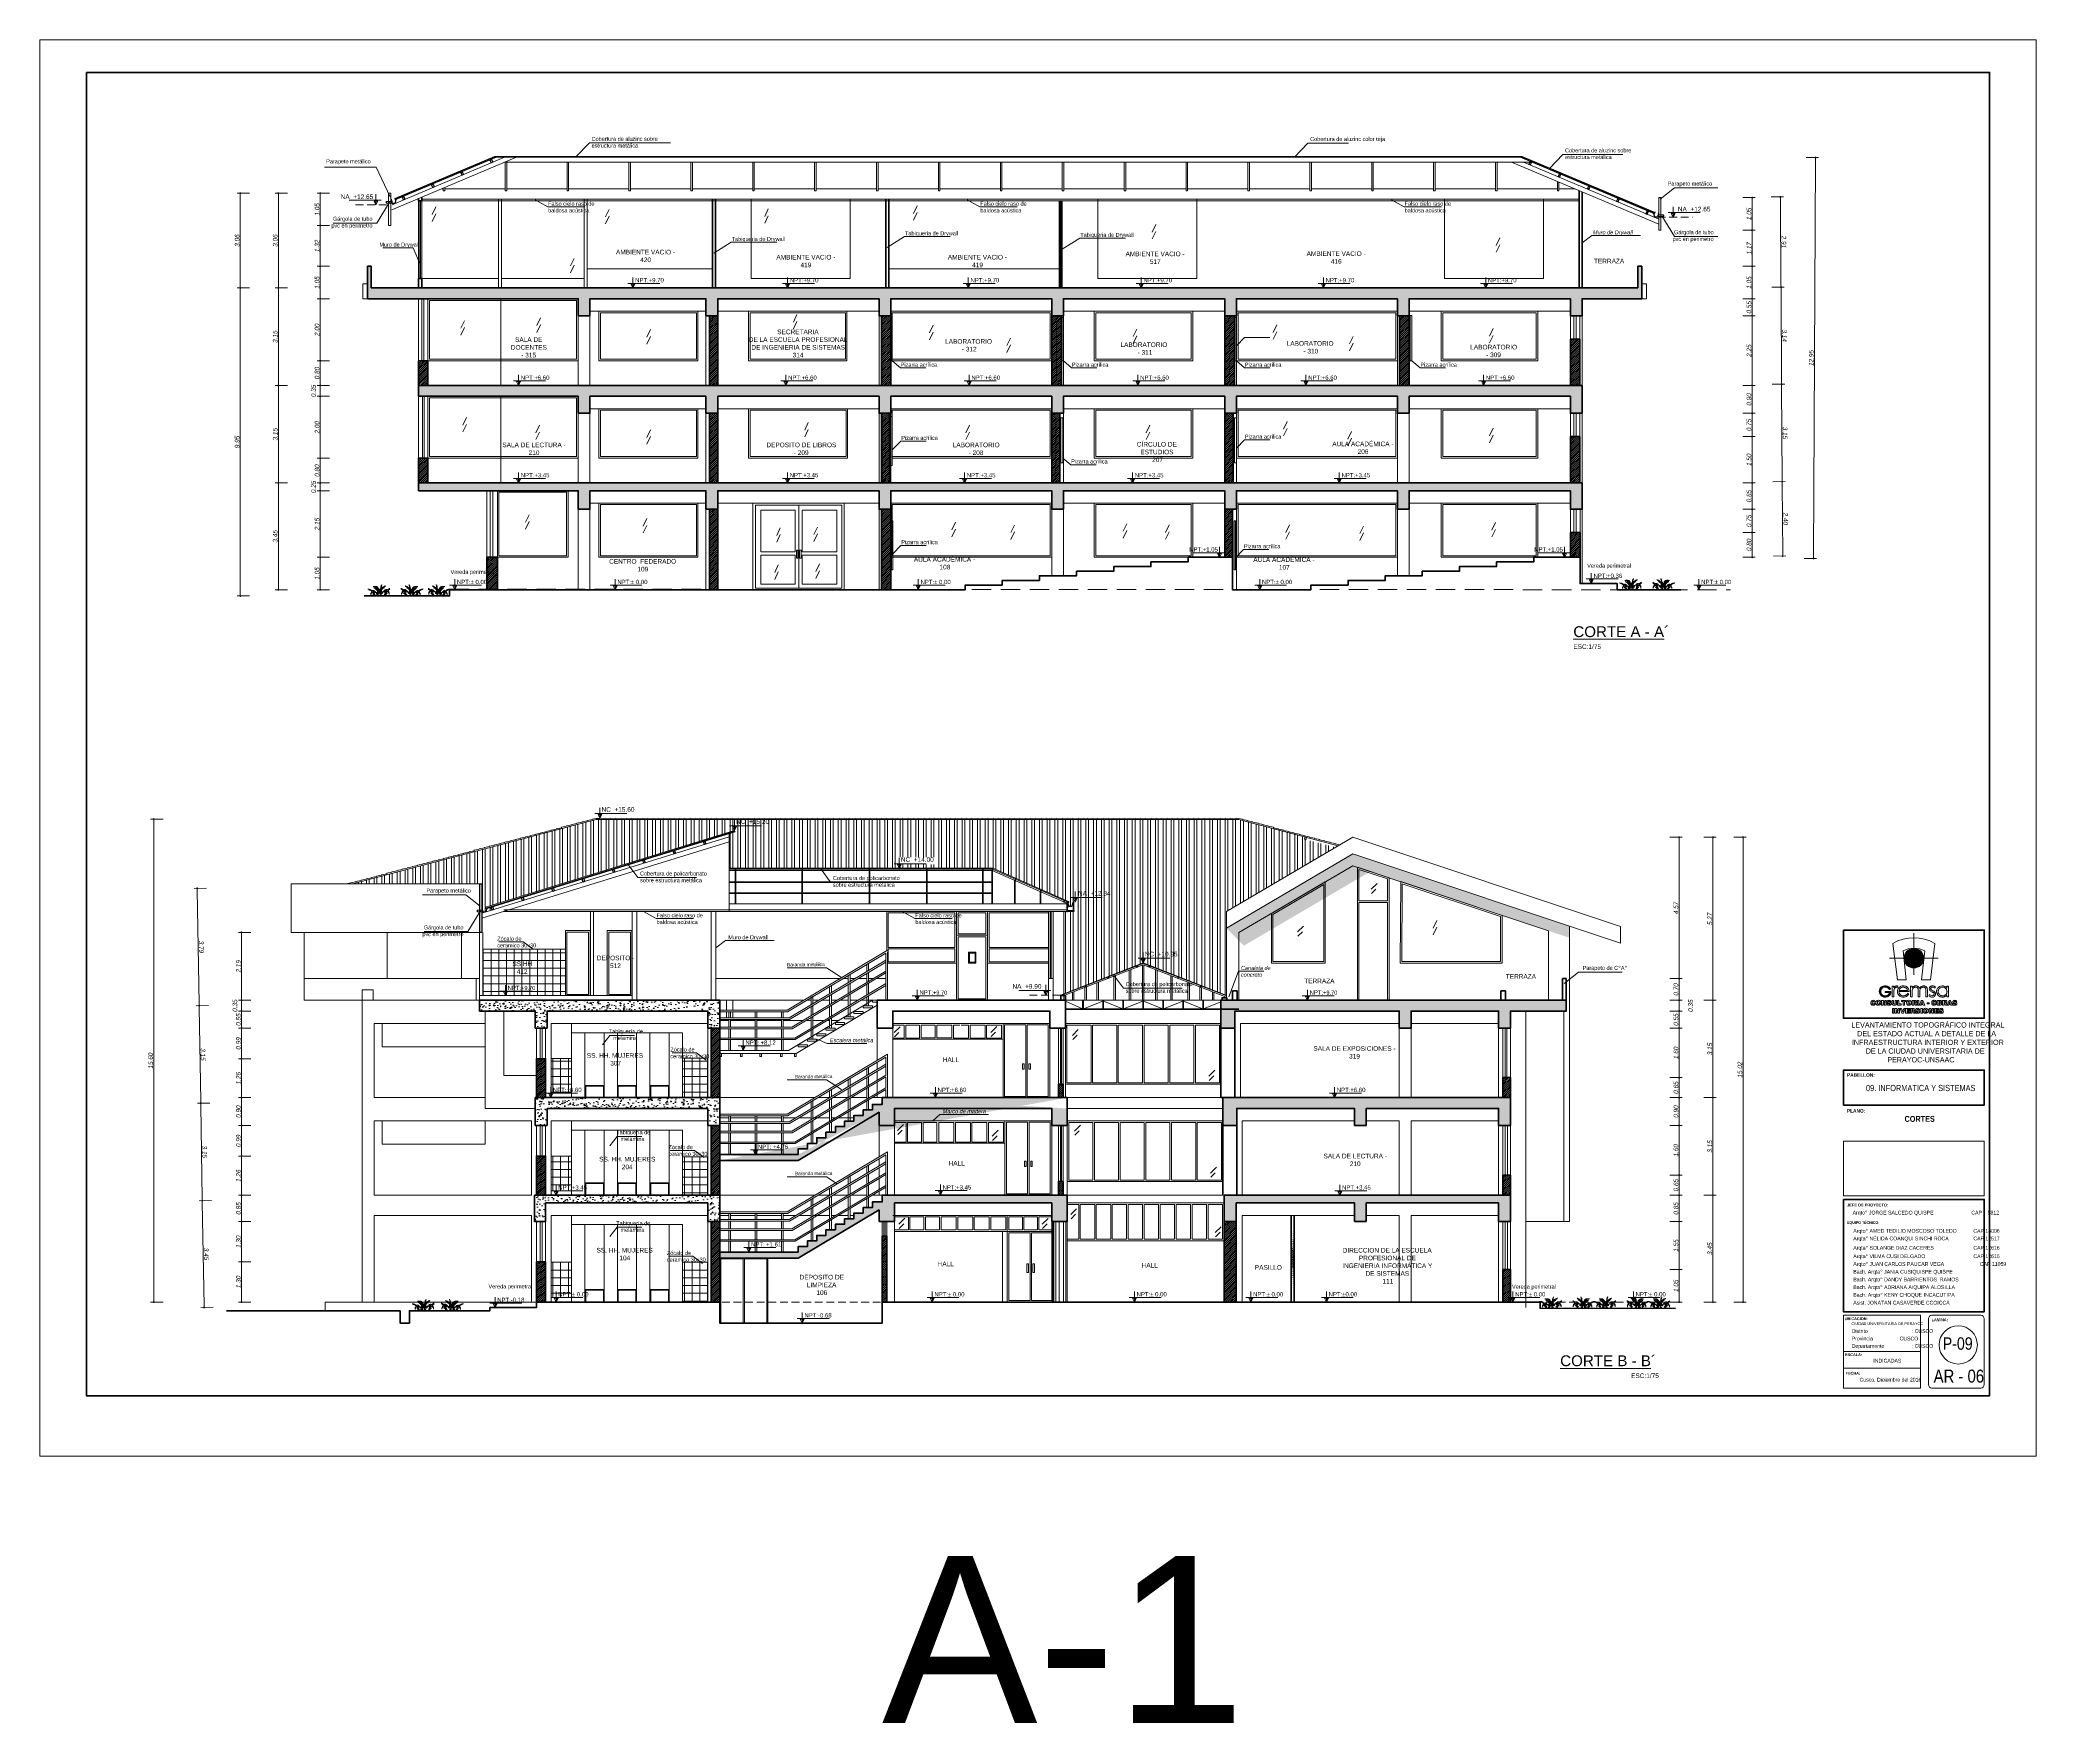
# Model space of a CAD drawing. Header units: inches. Extents: x 140 to 978, y -82 to 38.
# Drawn here: x 602.9 to 667.4, y -81.6 to -27.2 of the extents above; entities that cross this region are included whole.
import ezdxf

# ---------------------------------------------------------------- set-up
doc = ezdxf.new("R2010")
doc.units = ezdxf.units.IN
doc.header["$MEASUREMENT"] = 0
doc.linetypes.add('DASHED2', pattern=[0.375, 0.25, -0.125])
doc.layers.get('0').update_dxf_attribs({"lineweight": 0})
for name, color, linetype, lineweight in [('UNSAAC CUBIERTAS', 22, 'Continuous', 0), ('UNSAAC- CORREAS', 42, 'Continuous', 30), ('UNSAAC- ROTULO', 7, 'Continuous', 60), ('UNSAAC-AREA VERDE', 94, 'Continuous', 0), ('UNSAAC-CORTE ESTRUCTURA', 7, 'Continuous', 70), ('UNSAAC-CORTE MURO', 42, 'Continuous', 35), ('UNSAAC-COTA', 48, 'Continuous', 0), ('UNSAAC-FACHADA(2DO PLANO)', 7, 'Continuous', 30), ('UNSAAC-LINEA 0.00', 251, 'Continuous', 0), ('UNSAAC-LLAMADOS', 88, 'Continuous', 0), ('UNSAAC-MUEBLE', 254, 'Continuous', 0), ('UNSAAC-MURETE', 146, 'Continuous', 20), ('UNSAAC-PISOS', 253, 'Continuous', 0), ('UNSAAC-PROYECCIONES', 38, 'DASHED2', 0), ('UNSAAC-TEXTOS', 250, 'Continuous', 0), ('UNSAAC-TEXTOS ROTULO', 7, 'Continuous', 15), ('UNSAAC-TEXTURAS', 250, 'Continuous', 0), ('UNSAAC-VANOS', 24, 'Continuous', 0), ('UNSAAC-VARIOS', 30, 'Continuous', 0)]:
    doc.layers.add(name, color=color, linetype=linetype, lineweight=lineweight)
doc.styles.add('5mm', font='GOTHIC.TTF', dxfattribs={"height": 5})
doc.styles.add('ARIAL', font='arial.ttf')
doc.styles.add('narrow', font='')
doc.styles.get("Standard").update_dxf_attribs({"font": 'arial.ttf'})
doc.styles.get('narrow').set_extended_font_data('Arial Narrow', italic=True)
doc.dimstyles.new('1EN75', dxfattribs={"dimtxt": 0.15, "dimasz": 0.06, "dimexe": 0.1, "dimexo": 0.15, "dimgap": 0.025, "dimtad": 1, "dimzin": 1, "dimdsep": 46, "dimtxsty": 'narrow', "dimblk": 'DOT', "dimcen": 0.1, "dimclrd": 256, "dimclre": 256, "dimclrt": 256, "dimaunit": 1, "dimadec": 3, "dimazin": 0, "dimtfac": 1, "dimtmove": 2, "dimatfit": 3, "dimldrblk": 'ARCHTICK', "dimfxl": 0.3, "dimfxlon": 1, "dimtolj": 1, "dimtzin": 0, "dimlwd": 0, "dimlwe": 0, "dimarcsym": 0})
pattern_1 = [(90, (-46.99517, 1.53233), (-0.25, 6e-17), []), (180, (-46.99517, 1.53233), (-6e-17, -0.25), [])]
pattern_2 = [(95, (-75.50643, 3.20873), (0.275776, 0.23140354), [0.0375, -0.4125]), (40, (-75.50643, 3.20873), (-0.31499608, 0.21688407), [0.03, -0.33]), (145.451444, (-75.48345, 3.228), (-0.03922008, 0.44828761), [0.0318701, -0.35057106]), (91.1842, (-75.57714, 3.27944), (0.4358467, 0.3188069), [0.05625, -0.61875]), (141.635635, (-75.5408, 3.306), (-0.01395003, 0.67485583), [0.04780517, -0.5258569]), (36.18416, (-75.57714, 3.27944), (-0.01395003, 0.67485583), [0.045, -0.495]), (66, (-75.5241, 3.29712), (0.35338579, 0.06869124), [0.0375, -0.4125]), (11, (-75.5241, 3.29712), (-0.1703543, 0.34240422), [0.03, -0.33]), (116.451445, (-75.49466, 3.30285), (0.18303149, 0.41109545), [0.0318701, -0.35057106]), (82.5, (-75.50643, 3.20873), (-0.113396593, 0.121994909), [0, -0.326, 0, -0.335, 0, -0.33125]), (52.5, (-75.50643, 3.20873), (-0.04643647, 0.232454725), [0, -0.191, 0, -0.3185, 0, -0.12625]), (12.5, (-75.58527, 3.12989), (0.196709084, 0.18076038), [0, -0.125, 0, -0.39, 0, -0.5175]), (2.5, (-75.62063, 3.09454), (0.17079499, 0.2415799), [0, -0.1625, 0, -0.259, 0, -0.3675])]
pattern_3 = [(45, (-75.50643, 3.208734), (-0.0309359217, 0.0309359217), [])]
pattern_4 = [(45, (-76.372774, 1.532334), (-0.0309359217, 0.0309359217), [])]
pattern_5 = [(50, (-76.37277, 1.53233), (0.35863009, -0.03137607), [0.0375, -0.4125]), (355, (-76.37277, 1.53233), (-0.06937567, 0.37609607), [0.03, -0.33]), (100.451444, (-76.3429, 1.52972), (0.28925442, 0.34472), [0.0318701, -0.35057106]), (46.1842, (-76.37277, 1.63233), (0.53362067, -0.08275964), [0.05625, -0.61875]), (96.635635, (-76.3283, 1.62544), (0.46733097, 0.4870593), [0.04780517, -0.5258569]), (351.18416, (-76.3728, 1.63233), (0.46733097, 0.4870593), [0.045, -0.495]), (21, (-76.32277, 1.60733), (0.29845353, -0.20130945), [0.0375, -0.4125]), (326, (-76.32277, 1.60733), (0.12165767, 0.36257502), [0.03, -0.33]), (71.451445, (-76.2979, 1.59056), (0.42011119, 0.16126558), [0.0318701, -0.35057106]), (37.5, (-76.37277, 1.53233), (0.006079928, 0.166446927), [0, -0.326, 0, -0.335, 0, -0.33125]), (7.5, (-76.37277, 1.53233), (0.13153477, 0.197205856), [0, -0.191, 0, -0.3185, 0, -0.12625]), (327.5, (-76.48427, 1.53233), (0.266911218, -0.011277436), [0, -0.125, 0, -0.39, 0, -0.5175]), (317.5, (-76.53427, 1.53233), (0.291593085, 0.05005249), [0, -0.1625, 0, -0.259, 0, -0.3675])]

# ---------------------------------------------------------------- blocks, each defined once
blk = doc.blocks.new('A$C60F52226')
at = {"layer": 'UNSAAC-TEXTOS'}
h = blk.add_hatch(color=0, dxfattribs=at)
h.dxf.hatch_style = 1
h.paths.add_polyline_path([(0.062, 0.123), (0, 0.123), (0, 0)])
at = {"layer": 'UNSAAC-TEXTOS', "color": 0}
for p, q in [((-0.165, 0.148), (0.867, 0.148)), ((-0.062, 0.123), (0.062, 0.123)), ((0, 0), (0, 0.339))]:
    blk.add_line(p, q, dxfattribs=at)
blk.add_lwpolyline([(-0.062, 0.123), (0, 0), (0.062, 0.123)], dxfattribs=at)
blk = doc.blocks.new('A$C40251652')
at = {"layer": 'UNSAAC CUBIERTAS', "ltscale": 2.5}
blk.add_lwpolyline([(0.075, 0.05), (0.075, 0), (0, 0), (0, 0.05)], close=True, dxfattribs=at)
blk = doc.blocks.new('_Dot')
at = {"color": 0, "linetype": 'ByBlock', "lineweight": -2}
blk.add_line((-0.5, 0), (-1, 0), dxfattribs=at)
at = {"color": 0, "linetype": 'ByBlock', "const_width": 0.5}
blk.add_lwpolyline([(-0.25, 0, 1), (0.25, 0, 1)], format="xyb", close=True, dxfattribs=at)
blk = doc.blocks.new('*D883')
at = {"layer": 'Defpoints', "color": 0, "ltscale": 2.5, "transparency": 16777216}
for p in [(611.986, -43.939), (617.367, -43.939), (617.367, -44.989)]:
    blk.add_point(p, dxfattribs=at)
at = {"layer": 'UNSAAC-COTA', "lineweight": 0, "ltscale": 2.5, "transparency": 16777216}
for p, q in [((612.286, -43.939), (611.886, -43.939)), ((611.986, -44.929), (611.986, -43.999)), ((612.286, -44.989), (611.886, -44.989))]:
    blk.add_line(p, q, dxfattribs=at)
at = {"layer": 'UNSAAC-COTA', "lineweight": 0, "ltscale": 2.5, "transparency": 16777216, "xscale": 0.06, "yscale": 0.06, "zscale": 0.06}
for p, rotation in [((611.986, -43.939), 90), ((611.986, -44.989), 270)]:
    blk.add_blockref('_Dot', p, dxfattribs=dict(at, rotation=rotation))
at = {"layer": 'UNSAAC-COTA', "ltscale": 2.5, "transparency": 16777216, "insert": (611.885, -44.464), "char_height": 0.15, "attachment_point": 5, "rotation": 90, "style": 'narrow'}
blk.add_mtext('\\A1;1.05', dxfattribs=at)
blk = doc.blocks.new('_ArchTick')
at = {"layer": 'UNSAAC-FACHADA(2DO PLANO)', "color": 0, "const_width": 0.15}
blk.add_lwpolyline([(-0.5, -0.5), (0.5, 0.5)], dxfattribs=at)
blk = doc.blocks.new('*D884')
at = {"layer": 'Defpoints', "color": 0, "ltscale": 2.5, "transparency": 16777216}
for p in [(611.986, -41.789), (615.166, -41.789), (617.367, -43.939)]:
    blk.add_point(p, dxfattribs=at)
at = {"layer": 'UNSAAC-COTA', "lineweight": 0, "ltscale": 2.5, "transparency": 16777216}
for p, q in [((612.286, -41.789), (611.886, -41.789)), ((611.986, -43.879), (611.986, -41.849)), ((612.286, -43.939), (611.886, -43.939))]:
    blk.add_line(p, q, dxfattribs=at)
at = {"layer": 'UNSAAC-COTA', "lineweight": 0, "ltscale": 2.5, "transparency": 16777216, "xscale": 0.06, "yscale": 0.06, "zscale": 0.06}
for p, rotation in [((611.986, -41.789), 90), ((611.986, -43.939), 270)]:
    blk.add_blockref('_Dot', p, dxfattribs=dict(at, rotation=rotation))
at = {"layer": 'UNSAAC-COTA', "ltscale": 2.5, "transparency": 16777216, "insert": (611.885, -42.864), "char_height": 0.15, "attachment_point": 5, "rotation": 90, "style": 'narrow'}
blk.add_mtext('\\A1;2.15', dxfattribs=at)
blk = doc.blocks.new('*D885')
at = {"layer": 'Defpoints', "color": 0, "ltscale": 2.5, "transparency": 16777216}
for p in [(611.986, -41.539), (615.166, -41.539), (615.166, -41.789)]:
    blk.add_point(p, dxfattribs=at)
at = {"layer": 'UNSAAC-COTA', "lineweight": 0, "ltscale": 2.5, "transparency": 16777216}
for p, q in [((612.286, -41.539), (611.886, -41.539)), ((612.286, -41.789), (611.886, -41.789)), ((611.986, -41.729), (611.986, -41.599))]:
    blk.add_line(p, q, dxfattribs=at)
at = {"layer": 'UNSAAC-COTA', "lineweight": 0, "ltscale": 2.5, "transparency": 16777216, "xscale": 0.06, "yscale": 0.06, "zscale": 0.06}
for p, rotation in [((611.986, -41.539), 90), ((611.986, -41.789), 270)]:
    blk.add_blockref('_Dot', p, dxfattribs=dict(at, rotation=rotation))
at = {"layer": 'UNSAAC-COTA', "ltscale": 2.5, "transparency": 16777216, "insert": (611.772, -41.664), "char_height": 0.15, "attachment_point": 5, "rotation": 90, "style": 'narrow'}
blk.add_mtext('\\A1;0.25', dxfattribs=at)
blk = doc.blocks.new('*D886')
at = {"layer": 'Defpoints', "color": 0, "ltscale": 2.5, "transparency": 16777216}
for p in [(611.986, -40.739), (615.166, -40.739), (615.166, -41.539)]:
    blk.add_point(p, dxfattribs=at)
at = {"layer": 'UNSAAC-COTA', "lineweight": 0, "ltscale": 2.5, "transparency": 16777216}
for p, q in [((612.286, -40.739), (611.886, -40.739)), ((611.986, -41.479), (611.986, -40.799)), ((612.286, -41.539), (611.886, -41.539))]:
    blk.add_line(p, q, dxfattribs=at)
at = {"layer": 'UNSAAC-COTA', "lineweight": 0, "ltscale": 2.5, "transparency": 16777216, "xscale": 0.06, "yscale": 0.06, "zscale": 0.06}
for p, rotation in [((611.986, -40.739), 90), ((611.986, -41.539), 270)]:
    blk.add_blockref('_Dot', p, dxfattribs=dict(at, rotation=rotation))
at = {"layer": 'UNSAAC-COTA', "ltscale": 2.5, "transparency": 16777216, "insert": (611.885, -41.139), "char_height": 0.15, "attachment_point": 5, "rotation": 90, "style": 'narrow'}
blk.add_mtext('\\A1;0.80', dxfattribs=at)
blk = doc.blocks.new('*D887')
at = {"layer": 'Defpoints', "color": 0, "ltscale": 2.5, "transparency": 16777216}
for p in [(611.986, -38.739), (615.166, -38.739), (615.166, -40.739)]:
    blk.add_point(p, dxfattribs=at)
at = {"layer": 'UNSAAC-COTA', "lineweight": 0, "ltscale": 2.5, "transparency": 16777216}
for p, q in [((612.286, -38.739), (611.886, -38.739)), ((611.986, -40.679), (611.986, -38.799)), ((612.286, -40.739), (611.886, -40.739))]:
    blk.add_line(p, q, dxfattribs=at)
at = {"layer": 'UNSAAC-COTA', "lineweight": 0, "ltscale": 2.5, "transparency": 16777216, "xscale": 0.06, "yscale": 0.06, "zscale": 0.06}
for p, rotation in [((611.986, -38.739), 90), ((611.986, -40.739), 270)]:
    blk.add_blockref('_Dot', p, dxfattribs=dict(at, rotation=rotation))
at = {"layer": 'UNSAAC-COTA', "ltscale": 2.5, "transparency": 16777216, "insert": (611.885, -39.739), "char_height": 0.15, "attachment_point": 5, "rotation": 90, "style": 'narrow'}
blk.add_mtext('\\A1;2.00', dxfattribs=at)
blk = doc.blocks.new('*D888')
at = {"layer": 'Defpoints', "color": 0, "ltscale": 2.5, "transparency": 16777216}
for p in [(611.986, -38.389), (615.166, -38.389), (615.166, -38.739)]:
    blk.add_point(p, dxfattribs=at)
at = {"layer": 'UNSAAC-COTA', "lineweight": 0, "ltscale": 2.5, "transparency": 16777216}
for p, q in [((612.286, -38.389), (611.886, -38.389)), ((611.986, -38.679), (611.986, -38.449)), ((612.286, -38.739), (611.886, -38.739))]:
    blk.add_line(p, q, dxfattribs=at)
at = {"layer": 'UNSAAC-COTA', "lineweight": 0, "ltscale": 2.5, "transparency": 16777216, "xscale": 0.06, "yscale": 0.06, "zscale": 0.06}
for p, rotation in [((611.986, -38.389), 90), ((611.986, -38.739), 270)]:
    blk.add_blockref('_Dot', p, dxfattribs=dict(at, rotation=rotation))
at = {"layer": 'UNSAAC-COTA', "ltscale": 2.5, "transparency": 16777216, "insert": (611.772, -38.564), "char_height": 0.15, "attachment_point": 5, "rotation": 90, "style": 'narrow'}
blk.add_mtext('\\A1;0.35', dxfattribs=at)
blk = doc.blocks.new('*D889')
at = {"layer": 'Defpoints', "color": 0, "ltscale": 2.5, "transparency": 16777216}
for p in [(611.986, -37.589), (615.166, -37.589), (615.166, -38.389)]:
    blk.add_point(p, dxfattribs=at)
at = {"layer": 'UNSAAC-COTA', "lineweight": 0, "ltscale": 2.5, "transparency": 16777216}
for p, q in [((612.286, -37.589), (611.886, -37.589)), ((611.986, -38.329), (611.986, -37.649)), ((612.286, -38.389), (611.886, -38.389))]:
    blk.add_line(p, q, dxfattribs=at)
at = {"layer": 'UNSAAC-COTA', "lineweight": 0, "ltscale": 2.5, "transparency": 16777216, "xscale": 0.06, "yscale": 0.06, "zscale": 0.06}
for p, rotation in [((611.986, -37.589), 90), ((611.986, -38.389), 270)]:
    blk.add_blockref('_Dot', p, dxfattribs=dict(at, rotation=rotation))
at = {"layer": 'UNSAAC-COTA', "ltscale": 2.5, "transparency": 16777216, "insert": (611.885, -37.989), "char_height": 0.15, "attachment_point": 5, "rotation": 90, "style": 'narrow'}
blk.add_mtext('\\A1;0.80', dxfattribs=at)
blk = doc.blocks.new('*D890')
at = {"layer": 'Defpoints', "color": 0, "ltscale": 2.5, "transparency": 16777216}
for p in [(611.986, -35.589), (615.166, -35.589), (615.166, -37.589)]:
    blk.add_point(p, dxfattribs=at)
at = {"layer": 'UNSAAC-COTA', "lineweight": 0, "ltscale": 2.5, "transparency": 16777216}
for p, q in [((612.286, -35.589), (611.886, -35.589)), ((611.986, -37.529), (611.986, -35.649)), ((612.286, -37.589), (611.886, -37.589))]:
    blk.add_line(p, q, dxfattribs=at)
at = {"layer": 'UNSAAC-COTA', "lineweight": 0, "ltscale": 2.5, "transparency": 16777216, "xscale": 0.06, "yscale": 0.06, "zscale": 0.06}
for p, rotation in [((611.986, -35.589), 90), ((611.986, -37.589), 270)]:
    blk.add_blockref('_Dot', p, dxfattribs=dict(at, rotation=rotation))
at = {"layer": 'UNSAAC-COTA', "ltscale": 2.5, "transparency": 16777216, "insert": (611.885, -36.589), "char_height": 0.15, "attachment_point": 5, "rotation": 90, "style": 'narrow'}
blk.add_mtext('\\A1;2.00', dxfattribs=at)
blk = doc.blocks.new('*D891')
at = {"layer": 'Defpoints', "color": 0, "ltscale": 2.5, "transparency": 16777216}
for p in [(611.986, -34.539), (613.511, -34.539), (615.166, -35.589)]:
    blk.add_point(p, dxfattribs=at)
at = {"layer": 'UNSAAC-COTA', "lineweight": 0, "ltscale": 2.5, "transparency": 16777216}
for p, q in [((612.286, -34.539), (611.886, -34.539)), ((611.986, -35.529), (611.986, -34.599)), ((612.286, -35.589), (611.886, -35.589))]:
    blk.add_line(p, q, dxfattribs=at)
at = {"layer": 'UNSAAC-COTA', "lineweight": 0, "ltscale": 2.5, "transparency": 16777216, "xscale": 0.06, "yscale": 0.06, "zscale": 0.06}
for p, rotation in [((611.986, -34.539), 90), ((611.986, -35.589), 270)]:
    blk.add_blockref('_Dot', p, dxfattribs=dict(at, rotation=rotation))
at = {"layer": 'UNSAAC-COTA', "ltscale": 2.5, "transparency": 16777216, "insert": (611.885, -35.064), "char_height": 0.15, "attachment_point": 5, "rotation": 90, "style": 'narrow'}
blk.add_mtext('\\A1;1.05', dxfattribs=at)
blk = doc.blocks.new('*D892')
at = {"layer": 'Defpoints', "color": 0, "ltscale": 2.5, "transparency": 16777216}
for p in [(611.986, -33.222), (614.187, -33.222), (613.511, -34.539)]:
    blk.add_point(p, dxfattribs=at)
at = {"layer": 'UNSAAC-COTA', "lineweight": 0, "ltscale": 2.5, "transparency": 16777216}
for p, q in [((612.286, -33.222), (611.886, -33.222)), ((611.986, -34.479), (611.986, -33.282)), ((612.286, -34.539), (611.886, -34.539))]:
    blk.add_line(p, q, dxfattribs=at)
at = {"layer": 'UNSAAC-COTA', "lineweight": 0, "ltscale": 2.5, "transparency": 16777216, "xscale": 0.06, "yscale": 0.06, "zscale": 0.06}
for p, rotation in [((611.986, -33.222), 90), ((611.986, -34.539), 270)]:
    blk.add_blockref('_Dot', p, dxfattribs=dict(at, rotation=rotation))
at = {"layer": 'UNSAAC-COTA', "ltscale": 2.5, "transparency": 16777216, "insert": (611.885, -33.88), "char_height": 0.15, "attachment_point": 5, "rotation": 90, "style": 'narrow'}
blk.add_mtext('\\A1;1.32', dxfattribs=at)
blk = doc.blocks.new('*D893')
at = {"layer": 'Defpoints', "color": 0, "ltscale": 2.5, "transparency": 16777216}
for p in [(611.986, -32.175), (614.187, -32.175), (614.187, -33.222)]:
    blk.add_point(p, dxfattribs=at)
at = {"layer": 'UNSAAC-COTA', "lineweight": 0, "ltscale": 2.5, "transparency": 16777216}
for p, q in [((612.286, -32.175), (611.886, -32.175)), ((611.986, -33.162), (611.986, -32.235)), ((612.286, -33.222), (611.886, -33.222))]:
    blk.add_line(p, q, dxfattribs=at)
at = {"layer": 'UNSAAC-COTA', "lineweight": 0, "ltscale": 2.5, "transparency": 16777216, "xscale": 0.06, "yscale": 0.06, "zscale": 0.06}
for p, rotation in [((611.986, -32.175), 90), ((611.986, -33.222), 270)]:
    blk.add_blockref('_Dot', p, dxfattribs=dict(at, rotation=rotation))
at = {"layer": 'UNSAAC-COTA', "ltscale": 2.5, "transparency": 16777216, "insert": (611.885, -32.699), "char_height": 0.15, "attachment_point": 5, "rotation": 90, "style": 'narrow'}
blk.add_mtext('\\A1;1.05', dxfattribs=at)
blk = doc.blocks.new('*D894')
at = {"layer": 'Defpoints', "color": 0, "ltscale": 2.5, "transparency": 16777216}
for p in [(610.633, -41.539), (617.367, -41.539), (617.367, -44.989)]:
    blk.add_point(p, dxfattribs=at)
at = {"layer": 'UNSAAC-COTA', "lineweight": 0, "ltscale": 2.5, "transparency": 16777216}
for p, q in [((610.933, -41.539), (610.533, -41.539)), ((610.633, -44.929), (610.633, -41.599)), ((610.933, -44.989), (610.533, -44.989))]:
    blk.add_line(p, q, dxfattribs=at)
at = {"layer": 'UNSAAC-COTA', "lineweight": 0, "ltscale": 2.5, "transparency": 16777216, "xscale": 0.06, "yscale": 0.06, "zscale": 0.06}
for p, rotation in [((610.633, -41.539), 90), ((610.633, -44.989), 270)]:
    blk.add_blockref('_Dot', p, dxfattribs=dict(at, rotation=rotation))
at = {"layer": 'UNSAAC-COTA', "ltscale": 2.5, "transparency": 16777216, "insert": (610.532, -43.264), "char_height": 0.15, "attachment_point": 5, "rotation": 90, "style": 'narrow'}
blk.add_mtext('\\A1;3.45', dxfattribs=at)
blk = doc.blocks.new('*D895')
at = {"layer": 'Defpoints', "color": 0, "ltscale": 2.5, "transparency": 16777216}
for p in [(610.633, -38.389), (615.166, -38.389), (617.367, -41.539)]:
    blk.add_point(p, dxfattribs=at)
at = {"layer": 'UNSAAC-COTA', "lineweight": 0, "ltscale": 2.5, "transparency": 16777216}
for p, q in [((610.933, -38.389), (610.533, -38.389)), ((610.633, -41.479), (610.633, -38.449)), ((610.933, -41.539), (610.533, -41.539))]:
    blk.add_line(p, q, dxfattribs=at)
at = {"layer": 'UNSAAC-COTA', "lineweight": 0, "ltscale": 2.5, "transparency": 16777216, "xscale": 0.06, "yscale": 0.06, "zscale": 0.06}
for p, rotation in [((610.633, -38.389), 90), ((610.633, -41.539), 270)]:
    blk.add_blockref('_Dot', p, dxfattribs=dict(at, rotation=rotation))
at = {"layer": 'UNSAAC-COTA', "ltscale": 2.5, "transparency": 16777216, "insert": (610.532, -39.964), "char_height": 0.15, "attachment_point": 5, "rotation": 90, "style": 'narrow'}
blk.add_mtext('\\A1;3.15', dxfattribs=at)
blk = doc.blocks.new('*D896')
at = {"layer": 'Defpoints', "color": 0, "ltscale": 2.5, "transparency": 16777216}
for p in [(610.633, -35.239), (613.631, -35.239), (615.166, -38.389)]:
    blk.add_point(p, dxfattribs=at)
at = {"layer": 'UNSAAC-COTA', "lineweight": 0, "ltscale": 2.5, "transparency": 16777216}
for p, q in [((610.933, -35.239), (610.533, -35.239)), ((610.633, -38.329), (610.633, -35.299)), ((610.933, -38.389), (610.533, -38.389))]:
    blk.add_line(p, q, dxfattribs=at)
at = {"layer": 'UNSAAC-COTA', "lineweight": 0, "ltscale": 2.5, "transparency": 16777216, "xscale": 0.06, "yscale": 0.06, "zscale": 0.06}
for p, rotation in [((610.633, -35.239), 90), ((610.633, -38.389), 270)]:
    blk.add_blockref('_Dot', p, dxfattribs=dict(at, rotation=rotation))
at = {"layer": 'UNSAAC-COTA', "ltscale": 2.5, "transparency": 16777216, "insert": (610.532, -36.814), "char_height": 0.15, "attachment_point": 5, "rotation": 90, "style": 'narrow'}
blk.add_mtext('\\A1;3.15', dxfattribs=at)
blk = doc.blocks.new('*D897')
at = {"layer": 'Defpoints', "color": 0, "ltscale": 2.5, "transparency": 16777216}
for p in [(610.633, -32.175), (614.187, -32.175), (613.631, -35.239)]:
    blk.add_point(p, dxfattribs=at)
at = {"layer": 'UNSAAC-COTA', "lineweight": 0, "ltscale": 2.5, "transparency": 16777216}
for p, q in [((610.933, -32.175), (610.533, -32.175)), ((610.633, -35.179), (610.633, -32.235)), ((610.933, -35.239), (610.533, -35.239))]:
    blk.add_line(p, q, dxfattribs=at)
at = {"layer": 'UNSAAC-COTA', "lineweight": 0, "ltscale": 2.5, "transparency": 16777216, "xscale": 0.06, "yscale": 0.06, "zscale": 0.06}
for p, rotation in [((610.633, -32.175), 90), ((610.633, -35.239), 270)]:
    blk.add_blockref('_Dot', p, dxfattribs=dict(at, rotation=rotation))
at = {"layer": 'UNSAAC-COTA', "ltscale": 2.5, "transparency": 16777216, "insert": (610.532, -33.707), "char_height": 0.15, "attachment_point": 5, "rotation": 90, "style": 'narrow'}
blk.add_mtext('\\A1;3.06', dxfattribs=at)
blk = doc.blocks.new('*D898')
at = {"layer": 'Defpoints', "color": 0, "ltscale": 2.5, "transparency": 16777216}
for p in [(609.403, -35.239), (616.167, -35.239), (616.167, -45.189)]:
    blk.add_point(p, dxfattribs=at)
at = {"layer": 'UNSAAC-COTA', "lineweight": 0, "ltscale": 2.5, "transparency": 16777216}
for p, q in [((609.703, -35.239), (609.303, -35.239)), ((609.403, -45.129), (609.403, -35.299)), ((609.703, -45.189), (609.303, -45.189))]:
    blk.add_line(p, q, dxfattribs=at)
at = {"layer": 'UNSAAC-COTA', "lineweight": 0, "ltscale": 2.5, "transparency": 16777216, "xscale": 0.06, "yscale": 0.06, "zscale": 0.06}
for p, rotation in [((609.403, -35.239), 90), ((609.403, -45.189), 270)]:
    blk.add_blockref('_Dot', p, dxfattribs=dict(at, rotation=rotation))
at = {"layer": 'UNSAAC-COTA', "ltscale": 2.5, "transparency": 16777216, "insert": (609.302, -40.214), "char_height": 0.15, "attachment_point": 5, "rotation": 90, "style": 'narrow'}
blk.add_mtext('\\A1;9.95', dxfattribs=at)
blk = doc.blocks.new('*D899')
at = {"layer": 'Defpoints', "color": 0, "ltscale": 2.5, "transparency": 16777216}
for p in [(609.403, -32.175), (614.187, -32.175), (616.167, -35.239)]:
    blk.add_point(p, dxfattribs=at)
at = {"layer": 'UNSAAC-COTA', "lineweight": 0, "ltscale": 2.5, "transparency": 16777216}
for p, q in [((609.703, -32.175), (609.303, -32.175)), ((609.403, -35.179), (609.403, -32.235)), ((609.703, -35.239), (609.303, -35.239))]:
    blk.add_line(p, q, dxfattribs=at)
at = {"layer": 'UNSAAC-COTA', "lineweight": 0, "ltscale": 2.5, "transparency": 16777216, "xscale": 0.06, "yscale": 0.06, "zscale": 0.06}
for p, rotation in [((609.403, -32.175), 90), ((609.403, -35.239), 270)]:
    blk.add_blockref('_Dot', p, dxfattribs=dict(at, rotation=rotation))
at = {"layer": 'UNSAAC-COTA', "ltscale": 2.5, "transparency": 16777216, "insert": (609.302, -33.707), "char_height": 0.15, "attachment_point": 5, "rotation": 90, "style": 'narrow'}
blk.add_mtext('\\A1;3.06', dxfattribs=at)
blk = doc.blocks.new('*D900')
at = {"layer": 'Defpoints', "color": 0, "ltscale": 2.5, "transparency": 16777216}
for p in [(652.697, -43.139), (658.254, -43.139), (652.697, -43.939)]:
    blk.add_point(p, dxfattribs=at)
at = {"layer": 'UNSAAC-COTA', "lineweight": 0, "ltscale": 2.5, "transparency": 16777216}
for p, q in [((657.954, -43.139), (658.354, -43.139)), ((658.254, -43.879), (658.254, -43.199)), ((657.954, -43.939), (658.354, -43.939))]:
    blk.add_line(p, q, dxfattribs=at)
at = {"layer": 'UNSAAC-COTA', "lineweight": 0, "ltscale": 2.5, "transparency": 16777216, "xscale": 0.06, "yscale": 0.06, "zscale": 0.06}
for p, rotation in [((658.254, -43.139), 90), ((658.254, -43.939), 270)]:
    blk.add_blockref('_Dot', p, dxfattribs=dict(at, rotation=rotation))
at = {"layer": 'UNSAAC-COTA', "ltscale": 2.5, "transparency": 16777216, "insert": (658.153, -43.539), "char_height": 0.15, "attachment_point": 5, "rotation": 90, "style": 'narrow'}
blk.add_mtext('\\A1;0.80', dxfattribs=at)
blk = doc.blocks.new('*D901')
at = {"layer": 'Defpoints', "color": 0, "ltscale": 2.5, "transparency": 16777216}
for p in [(652.762, -42.389), (658.254, -42.389), (652.697, -43.139)]:
    blk.add_point(p, dxfattribs=at)
at = {"layer": 'UNSAAC-COTA', "lineweight": 0, "ltscale": 2.5, "transparency": 16777216}
for p, q in [((657.954, -42.389), (658.354, -42.389)), ((658.254, -43.079), (658.254, -42.449)), ((657.954, -43.139), (658.354, -43.139))]:
    blk.add_line(p, q, dxfattribs=at)
at = {"layer": 'UNSAAC-COTA', "lineweight": 0, "ltscale": 2.5, "transparency": 16777216, "xscale": 0.06, "yscale": 0.06, "zscale": 0.06}
for p, rotation in [((658.254, -42.389), 90), ((658.254, -43.139), 270)]:
    blk.add_blockref('_Dot', p, dxfattribs=dict(at, rotation=rotation))
at = {"layer": 'UNSAAC-COTA', "ltscale": 2.5, "transparency": 16777216, "insert": (658.153, -42.764), "char_height": 0.15, "attachment_point": 5, "rotation": 90, "style": 'narrow'}
blk.add_mtext('\\A1;0.75', dxfattribs=at)
blk = doc.blocks.new('*D902')
at = {"layer": 'Defpoints', "color": 0, "ltscale": 2.5, "transparency": 16777216}
for p in [(652.762, -41.539), (658.254, -41.539), (652.762, -42.389)]:
    blk.add_point(p, dxfattribs=at)
at = {"layer": 'UNSAAC-COTA', "lineweight": 0, "ltscale": 2.5, "transparency": 16777216}
for p, q in [((657.954, -41.539), (658.354, -41.539)), ((658.254, -42.329), (658.254, -41.599)), ((657.954, -42.389), (658.354, -42.389))]:
    blk.add_line(p, q, dxfattribs=at)
at = {"layer": 'UNSAAC-COTA', "lineweight": 0, "ltscale": 2.5, "transparency": 16777216, "xscale": 0.06, "yscale": 0.06, "zscale": 0.06}
for p, rotation in [((658.254, -41.539), 90), ((658.254, -42.389), 270)]:
    blk.add_blockref('_Dot', p, dxfattribs=dict(at, rotation=rotation))
at = {"layer": 'UNSAAC-COTA', "ltscale": 2.5, "transparency": 16777216, "insert": (658.153, -41.964), "char_height": 0.15, "attachment_point": 5, "rotation": 90, "style": 'narrow'}
blk.add_mtext('\\A1;0.85', dxfattribs=at)
blk = doc.blocks.new('*D903')
at = {"layer": 'Defpoints', "color": 0, "ltscale": 2.5, "transparency": 16777216}
for p in [(652.682, -40.039), (658.254, -40.039), (652.762, -41.539)]:
    blk.add_point(p, dxfattribs=at)
at = {"layer": 'UNSAAC-COTA', "lineweight": 0, "ltscale": 2.5, "transparency": 16777216}
for p, q in [((657.954, -40.039), (658.354, -40.039)), ((658.254, -41.479), (658.254, -40.099)), ((657.954, -41.539), (658.354, -41.539))]:
    blk.add_line(p, q, dxfattribs=at)
at = {"layer": 'UNSAAC-COTA', "lineweight": 0, "ltscale": 2.5, "transparency": 16777216, "xscale": 0.06, "yscale": 0.06, "zscale": 0.06}
for p, rotation in [((658.254, -40.039), 90), ((658.254, -41.539), 270)]:
    blk.add_blockref('_Dot', p, dxfattribs=dict(at, rotation=rotation))
at = {"layer": 'UNSAAC-COTA', "ltscale": 2.5, "transparency": 16777216, "insert": (658.153, -40.789), "char_height": 0.15, "attachment_point": 5, "rotation": 90, "style": 'narrow'}
blk.add_mtext('\\A1;1.50', dxfattribs=at)
blk = doc.blocks.new('*D904')
at = {"layer": 'Defpoints', "color": 0, "ltscale": 2.5, "transparency": 16777216}
for p in [(652.762, -39.289), (658.254, -39.289), (652.682, -40.039)]:
    blk.add_point(p, dxfattribs=at)
at = {"layer": 'UNSAAC-COTA', "lineweight": 0, "ltscale": 2.5, "transparency": 16777216}
for p, q in [((657.954, -39.289), (658.354, -39.289)), ((658.254, -39.979), (658.254, -39.349)), ((657.954, -40.039), (658.354, -40.039))]:
    blk.add_line(p, q, dxfattribs=at)
at = {"layer": 'UNSAAC-COTA', "lineweight": 0, "ltscale": 2.5, "transparency": 16777216, "xscale": 0.06, "yscale": 0.06, "zscale": 0.06}
for p, rotation in [((658.254, -39.289), 90), ((658.254, -40.039), 270)]:
    blk.add_blockref('_Dot', p, dxfattribs=dict(at, rotation=rotation))
at = {"layer": 'UNSAAC-COTA', "ltscale": 2.5, "transparency": 16777216, "insert": (658.153, -39.664), "char_height": 0.15, "attachment_point": 5, "rotation": 90, "style": 'narrow'}
blk.add_mtext('\\A1;0.75', dxfattribs=at)
blk = doc.blocks.new('*D905')
at = {"layer": 'Defpoints', "color": 0, "ltscale": 2.5, "transparency": 16777216}
for p in [(652.762, -38.389), (658.254, -38.389), (652.762, -39.289)]:
    blk.add_point(p, dxfattribs=at)
at = {"layer": 'UNSAAC-COTA', "lineweight": 0, "ltscale": 2.5, "transparency": 16777216}
for p, q in [((657.954, -38.389), (658.354, -38.389)), ((658.254, -39.229), (658.254, -38.449)), ((657.954, -39.289), (658.354, -39.289))]:
    blk.add_line(p, q, dxfattribs=at)
at = {"layer": 'UNSAAC-COTA', "lineweight": 0, "ltscale": 2.5, "transparency": 16777216, "xscale": 0.06, "yscale": 0.06, "zscale": 0.06}
for p, rotation in [((658.254, -38.389), 90), ((658.254, -39.289), 270)]:
    blk.add_blockref('_Dot', p, dxfattribs=dict(at, rotation=rotation))
at = {"layer": 'UNSAAC-COTA', "ltscale": 2.5, "transparency": 16777216, "insert": (658.153, -38.839), "char_height": 0.15, "attachment_point": 5, "rotation": 90, "style": 'narrow'}
blk.add_mtext('\\A1;0.90', dxfattribs=at)
blk = doc.blocks.new('*D906')
at = {"layer": 'Defpoints', "color": 0, "ltscale": 2.5, "transparency": 16777216}
for p in [(652.762, -36.139), (658.254, -36.139), (652.762, -38.389)]:
    blk.add_point(p, dxfattribs=at)
at = {"layer": 'UNSAAC-COTA', "lineweight": 0, "ltscale": 2.5, "transparency": 16777216}
for p, q in [((657.954, -36.139), (658.354, -36.139)), ((658.254, -38.329), (658.254, -36.199)), ((657.954, -38.389), (658.354, -38.389))]:
    blk.add_line(p, q, dxfattribs=at)
at = {"layer": 'UNSAAC-COTA', "lineweight": 0, "ltscale": 2.5, "transparency": 16777216, "xscale": 0.06, "yscale": 0.06, "zscale": 0.06}
for p, rotation in [((658.254, -36.139), 90), ((658.254, -38.389), 270)]:
    blk.add_blockref('_Dot', p, dxfattribs=dict(at, rotation=rotation))
at = {"layer": 'UNSAAC-COTA', "ltscale": 2.5, "transparency": 16777216, "insert": (658.153, -37.264), "char_height": 0.15, "attachment_point": 5, "rotation": 90, "style": 'narrow'}
blk.add_mtext('\\A1;2.25', dxfattribs=at)
blk = doc.blocks.new('*D907')
at = {"layer": 'Defpoints', "color": 0, "ltscale": 2.5, "transparency": 16777216}
for p in [(652.762, -35.589), (658.254, -35.589), (652.762, -36.139)]:
    blk.add_point(p, dxfattribs=at)
at = {"layer": 'UNSAAC-COTA', "lineweight": 0, "ltscale": 2.5, "transparency": 16777216}
for p, q in [((657.954, -35.589), (658.354, -35.589)), ((658.254, -36.079), (658.254, -35.649)), ((657.954, -36.139), (658.354, -36.139))]:
    blk.add_line(p, q, dxfattribs=at)
at = {"layer": 'UNSAAC-COTA', "lineweight": 0, "ltscale": 2.5, "transparency": 16777216, "xscale": 0.06, "yscale": 0.06, "zscale": 0.06}
for p, rotation in [((658.254, -35.589), 90), ((658.254, -36.139), 270)]:
    blk.add_blockref('_Dot', p, dxfattribs=dict(at, rotation=rotation))
at = {"layer": 'UNSAAC-COTA', "ltscale": 2.5, "transparency": 16777216, "insert": (658.153, -35.864), "char_height": 0.15, "attachment_point": 5, "rotation": 90, "style": 'narrow'}
blk.add_mtext('\\A1;0.55', dxfattribs=at)
blk = doc.blocks.new('*D908')
at = {"layer": 'Defpoints', "color": 0, "ltscale": 2.5, "transparency": 16777216}
for p in [(654.686, -34.539), (658.254, -34.539), (652.762, -35.589)]:
    blk.add_point(p, dxfattribs=at)
at = {"layer": 'UNSAAC-COTA', "lineweight": 0, "ltscale": 2.5, "transparency": 16777216}
for p, q in [((657.954, -34.539), (658.354, -34.539)), ((658.254, -35.529), (658.254, -34.599)), ((657.954, -35.589), (658.354, -35.589))]:
    blk.add_line(p, q, dxfattribs=at)
at = {"layer": 'UNSAAC-COTA', "lineweight": 0, "ltscale": 2.5, "transparency": 16777216, "xscale": 0.06, "yscale": 0.06, "zscale": 0.06}
for p, rotation in [((658.254, -34.539), 90), ((658.254, -35.589), 270)]:
    blk.add_blockref('_Dot', p, dxfattribs=dict(at, rotation=rotation))
at = {"layer": 'UNSAAC-COTA', "ltscale": 2.5, "transparency": 16777216, "insert": (658.153, -35.064), "char_height": 0.15, "attachment_point": 5, "rotation": 90, "style": 'narrow'}
blk.add_mtext('\\A1;1.05', dxfattribs=at)
blk = doc.blocks.new('*D909')
at = {"layer": 'Defpoints', "color": 0, "ltscale": 2.5, "transparency": 16777216}
for p in [(655.305, -33.372), (658.254, -33.372), (654.686, -34.539)]:
    blk.add_point(p, dxfattribs=at)
at = {"layer": 'UNSAAC-COTA', "lineweight": 0, "ltscale": 2.5, "transparency": 16777216}
for p, q in [((657.954, -33.372), (658.354, -33.372)), ((658.254, -34.479), (658.254, -33.432)), ((657.954, -34.539), (658.354, -34.539))]:
    blk.add_line(p, q, dxfattribs=at)
at = {"layer": 'UNSAAC-COTA', "lineweight": 0, "ltscale": 2.5, "transparency": 16777216, "xscale": 0.06, "yscale": 0.06, "zscale": 0.06}
for p, rotation in [((658.254, -33.372), 90), ((658.254, -34.539), 270)]:
    blk.add_blockref('_Dot', p, dxfattribs=dict(at, rotation=rotation))
at = {"layer": 'UNSAAC-COTA', "ltscale": 2.5, "transparency": 16777216, "insert": (658.154, -33.955), "char_height": 0.15, "attachment_point": 5, "rotation": 90, "style": 'narrow'}
blk.add_mtext('\\A1;1.17', dxfattribs=at)
blk = doc.blocks.new('*D910')
at = {"layer": 'Defpoints', "color": 0, "ltscale": 2.5, "transparency": 16777216}
for p in [(655.305, -32.32), (658.254, -32.32), (655.305, -33.372)]:
    blk.add_point(p, dxfattribs=at)
at = {"layer": 'UNSAAC-COTA', "lineweight": 0, "ltscale": 2.5, "transparency": 16777216}
for p, q in [((657.954, -32.32), (658.354, -32.32)), ((658.254, -33.312), (658.254, -32.38)), ((657.954, -33.372), (658.354, -33.372))]:
    blk.add_line(p, q, dxfattribs=at)
at = {"layer": 'UNSAAC-COTA', "lineweight": 0, "ltscale": 2.5, "transparency": 16777216, "xscale": 0.06, "yscale": 0.06, "zscale": 0.06}
for p, rotation in [((658.254, -32.32), 90), ((658.254, -33.372), 270)]:
    blk.add_blockref('_Dot', p, dxfattribs=dict(at, rotation=rotation))
at = {"layer": 'UNSAAC-COTA', "ltscale": 2.5, "transparency": 16777216, "insert": (658.153, -32.846), "char_height": 0.15, "attachment_point": 5, "rotation": 90, "style": 'narrow'}
blk.add_mtext('\\A1;1.05', dxfattribs=at)
blk = doc.blocks.new('*D911')
at = {"layer": 'Defpoints', "color": 0, "ltscale": 2.5, "transparency": 16777216}
for p in [(609.444, -66.701), (618.969, -66.701), (618.969, -68.001)]:
    blk.add_point(p, dxfattribs=at)
at = {"layer": 'UNSAAC-COTA', "lineweight": 0, "ltscale": 2.5, "transparency": 16777216}
for p, q in [((609.744, -66.701), (609.344, -66.701)), ((609.444, -67.941), (609.444, -66.761)), ((609.744, -68.001), (609.344, -68.001))]:
    blk.add_line(p, q, dxfattribs=at)
at = {"layer": 'UNSAAC-COTA', "lineweight": 0, "ltscale": 2.5, "transparency": 16777216, "xscale": 0.06, "yscale": 0.06, "zscale": 0.06}
for p, rotation in [((609.444, -66.701), 90), ((609.444, -68.001), 270)]:
    blk.add_blockref('_Dot', p, dxfattribs=dict(at, rotation=rotation))
at = {"layer": 'UNSAAC-COTA', "ltscale": 2.5, "transparency": 16777216, "insert": (609.343, -67.351), "char_height": 0.15, "attachment_point": 5, "rotation": 90, "style": 'narrow'}
blk.add_mtext('\\A1;1.30', dxfattribs=at)
blk = doc.blocks.new('*D912')
at = {"layer": 'Defpoints', "color": 0, "ltscale": 2.5, "transparency": 16777216}
for p in [(609.444, -65.401), (618.913, -65.401), (618.969, -66.701)]:
    blk.add_point(p, dxfattribs=at)
at = {"layer": 'UNSAAC-COTA', "lineweight": 0, "ltscale": 2.5, "transparency": 16777216}
for p, q in [((609.744, -65.401), (609.344, -65.401)), ((609.444, -66.641), (609.444, -65.461)), ((609.744, -66.701), (609.344, -66.701))]:
    blk.add_line(p, q, dxfattribs=at)
at = {"layer": 'UNSAAC-COTA', "lineweight": 0, "ltscale": 2.5, "transparency": 16777216, "xscale": 0.06, "yscale": 0.06, "zscale": 0.06}
for p, rotation in [((609.444, -65.401), 90), ((609.444, -66.701), 270)]:
    blk.add_blockref('_Dot', p, dxfattribs=dict(at, rotation=rotation))
at = {"layer": 'UNSAAC-COTA', "ltscale": 2.5, "transparency": 16777216, "insert": (609.343, -66.051), "char_height": 0.15, "attachment_point": 5, "rotation": 90, "style": 'narrow'}
blk.add_mtext('\\A1;1.30', dxfattribs=at)
blk = doc.blocks.new('*D913')
at = {"layer": 'Defpoints', "color": 0, "ltscale": 2.5, "transparency": 16777216}
for p in [(609.444, -64.551), (618.913, -64.551), (618.913, -65.401)]:
    blk.add_point(p, dxfattribs=at)
at = {"layer": 'UNSAAC-COTA', "lineweight": 0, "ltscale": 2.5, "transparency": 16777216}
for p, q in [((609.744, -64.551), (609.344, -64.551)), ((609.444, -65.341), (609.444, -64.611)), ((609.744, -65.401), (609.344, -65.401))]:
    blk.add_line(p, q, dxfattribs=at)
at = {"layer": 'UNSAAC-COTA', "lineweight": 0, "ltscale": 2.5, "transparency": 16777216, "xscale": 0.06, "yscale": 0.06, "zscale": 0.06}
for p, rotation in [((609.444, -64.551), 90), ((609.444, -65.401), 270)]:
    blk.add_blockref('_Dot', p, dxfattribs=dict(at, rotation=rotation))
at = {"layer": 'UNSAAC-COTA', "ltscale": 2.5, "transparency": 16777216, "insert": (609.343, -64.976), "char_height": 0.15, "attachment_point": 5, "rotation": 90, "style": 'narrow'}
blk.add_mtext('\\A1;0.85', dxfattribs=at)
blk = doc.blocks.new('*D914')
at = {"layer": 'Defpoints', "color": 0, "ltscale": 2.5, "transparency": 16777216}
for p in [(609.444, -63.287), (618.969, -63.287), (618.913, -64.551)]:
    blk.add_point(p, dxfattribs=at)
at = {"layer": 'UNSAAC-COTA', "lineweight": 0, "ltscale": 2.5, "transparency": 16777216}
for p, q in [((609.744, -63.287), (609.344, -63.287)), ((609.444, -64.491), (609.444, -63.347)), ((609.744, -64.551), (609.344, -64.551))]:
    blk.add_line(p, q, dxfattribs=at)
at = {"layer": 'UNSAAC-COTA', "lineweight": 0, "ltscale": 2.5, "transparency": 16777216, "xscale": 0.06, "yscale": 0.06, "zscale": 0.06}
for p, rotation in [((609.444, -63.287), 90), ((609.444, -64.551), 270)]:
    blk.add_blockref('_Dot', p, dxfattribs=dict(at, rotation=rotation))
at = {"layer": 'UNSAAC-COTA', "ltscale": 2.5, "transparency": 16777216, "insert": (609.343, -63.919), "char_height": 0.15, "attachment_point": 5, "rotation": 90, "style": 'narrow'}
blk.add_mtext('\\A1;1.26', dxfattribs=at)
blk = doc.blocks.new('*D915')
at = {"layer": 'Defpoints', "color": 0, "ltscale": 2.5, "transparency": 16777216}
for p in [(609.444, -62.297), (618.969, -62.297), (618.969, -63.287)]:
    blk.add_point(p, dxfattribs=at)
at = {"layer": 'UNSAAC-COTA', "lineweight": 0, "ltscale": 2.5, "transparency": 16777216}
for p, q in [((609.744, -62.297), (609.344, -62.297)), ((609.444, -63.227), (609.444, -62.357)), ((609.744, -63.287), (609.344, -63.287))]:
    blk.add_line(p, q, dxfattribs=at)
at = {"layer": 'UNSAAC-COTA', "lineweight": 0, "ltscale": 2.5, "transparency": 16777216, "xscale": 0.06, "yscale": 0.06, "zscale": 0.06}
for p, rotation in [((609.444, -62.297), 90), ((609.444, -63.287), 270)]:
    blk.add_blockref('_Dot', p, dxfattribs=dict(at, rotation=rotation))
at = {"layer": 'UNSAAC-COTA', "ltscale": 2.5, "transparency": 16777216, "insert": (609.343, -62.792), "char_height": 0.15, "attachment_point": 5, "rotation": 90, "style": 'narrow'}
blk.add_mtext('\\A1;0.99', dxfattribs=at)
blk = doc.blocks.new('*D916')
at = {"layer": 'Defpoints', "color": 0, "ltscale": 2.5, "transparency": 16777216}
for p in [(609.444, -61.397), (618.934, -61.397), (618.969, -62.297)]:
    blk.add_point(p, dxfattribs=at)
at = {"layer": 'UNSAAC-COTA', "lineweight": 0, "ltscale": 2.5, "transparency": 16777216}
for p, q in [((609.744, -61.397), (609.344, -61.397)), ((609.444, -62.237), (609.444, -61.457)), ((609.744, -62.297), (609.344, -62.297))]:
    blk.add_line(p, q, dxfattribs=at)
at = {"layer": 'UNSAAC-COTA', "lineweight": 0, "ltscale": 2.5, "transparency": 16777216, "xscale": 0.06, "yscale": 0.06, "zscale": 0.06}
for p, rotation in [((609.444, -61.397), 90), ((609.444, -62.297), 270)]:
    blk.add_blockref('_Dot', p, dxfattribs=dict(at, rotation=rotation))
at = {"layer": 'UNSAAC-COTA', "ltscale": 2.5, "transparency": 16777216, "insert": (609.343, -61.847), "char_height": 0.15, "attachment_point": 5, "rotation": 90, "style": 'narrow'}
blk.add_mtext('\\A1;0.90', dxfattribs=at)
blk = doc.blocks.new('*D917')
at = {"layer": 'Defpoints', "color": 0, "ltscale": 2.5, "transparency": 16777216}
for p in [(609.444, -60.141), (618.969, -60.141), (618.934, -61.397)]:
    blk.add_point(p, dxfattribs=at)
at = {"layer": 'UNSAAC-COTA', "lineweight": 0, "ltscale": 2.5, "transparency": 16777216}
for p, q in [((609.744, -60.141), (609.344, -60.141)), ((609.444, -61.337), (609.444, -60.201)), ((609.744, -61.397), (609.344, -61.397))]:
    blk.add_line(p, q, dxfattribs=at)
at = {"layer": 'UNSAAC-COTA', "lineweight": 0, "ltscale": 2.5, "transparency": 16777216, "xscale": 0.06, "yscale": 0.06, "zscale": 0.06}
for p, rotation in [((609.444, -60.141), 90), ((609.444, -61.397), 270)]:
    blk.add_blockref('_Dot', p, dxfattribs=dict(at, rotation=rotation))
at = {"layer": 'UNSAAC-COTA', "ltscale": 2.5, "transparency": 16777216, "insert": (609.343, -60.769), "char_height": 0.15, "attachment_point": 5, "rotation": 90, "style": 'narrow'}
blk.add_mtext('\\A1;1.26', dxfattribs=at)
blk = doc.blocks.new('*D918')
at = {"layer": 'Defpoints', "color": 0, "ltscale": 2.5, "transparency": 16777216}
for p in [(609.444, -59.151), (618.934, -59.151), (618.969, -60.141)]:
    blk.add_point(p, dxfattribs=at)
at = {"layer": 'UNSAAC-COTA', "lineweight": 0, "ltscale": 2.5, "transparency": 16777216}
for p, q in [((609.744, -59.151), (609.344, -59.151)), ((609.444, -60.081), (609.444, -59.211)), ((609.744, -60.141), (609.344, -60.141))]:
    blk.add_line(p, q, dxfattribs=at)
at = {"layer": 'UNSAAC-COTA', "lineweight": 0, "ltscale": 2.5, "transparency": 16777216, "xscale": 0.06, "yscale": 0.06, "zscale": 0.06}
for p, rotation in [((609.444, -59.151), 90), ((609.444, -60.141), 270)]:
    blk.add_blockref('_Dot', p, dxfattribs=dict(at, rotation=rotation))
at = {"layer": 'UNSAAC-COTA', "ltscale": 2.5, "transparency": 16777216, "insert": (609.343, -59.646), "char_height": 0.15, "attachment_point": 5, "rotation": 90, "style": 'narrow'}
blk.add_mtext('\\A1;0.99', dxfattribs=at)
blk = doc.blocks.new('*D919')
at = {"layer": 'Defpoints', "color": 0, "ltscale": 2.5, "transparency": 16777216}
for p in [(609.444, -58.601), (618.934, -58.601), (618.934, -59.151)]:
    blk.add_point(p, dxfattribs=at)
at = {"layer": 'UNSAAC-COTA', "lineweight": 0, "ltscale": 2.5, "transparency": 16777216}
for p, q in [((609.744, -58.601), (609.344, -58.601)), ((609.444, -59.091), (609.444, -58.661)), ((609.744, -59.151), (609.344, -59.151))]:
    blk.add_line(p, q, dxfattribs=at)
at = {"layer": 'UNSAAC-COTA', "lineweight": 0, "ltscale": 2.5, "transparency": 16777216, "xscale": 0.06, "yscale": 0.06, "zscale": 0.06}
for p, rotation in [((609.444, -58.601), 90), ((609.444, -59.151), 270)]:
    blk.add_blockref('_Dot', p, dxfattribs=dict(at, rotation=rotation))
at = {"layer": 'UNSAAC-COTA', "ltscale": 2.5, "transparency": 16777216, "insert": (609.343, -58.876), "char_height": 0.15, "attachment_point": 5, "rotation": 90, "style": 'narrow'}
blk.add_mtext('\\A1;0.55', dxfattribs=at)
blk = doc.blocks.new('*D920')
at = {"layer": 'Defpoints', "color": 0, "ltscale": 2.5, "transparency": 16777216}
for p in [(609.444, -58.251), (617.134, -58.251), (618.934, -58.601)]:
    blk.add_point(p, dxfattribs=at)
at = {"layer": 'UNSAAC-COTA', "lineweight": 0, "ltscale": 2.5, "transparency": 16777216}
for p, q in [((609.744, -58.251), (609.344, -58.251)), ((609.744, -58.601), (609.344, -58.601)), ((609.444, -58.541), (609.444, -58.311))]:
    blk.add_line(p, q, dxfattribs=at)
at = {"layer": 'UNSAAC-COTA', "lineweight": 0, "ltscale": 2.5, "transparency": 16777216, "xscale": 0.06, "yscale": 0.06, "zscale": 0.06}
for p, rotation in [((609.444, -58.251), 90), ((609.444, -58.601), 270)]:
    blk.add_blockref('_Dot', p, dxfattribs=dict(at, rotation=rotation))
at = {"layer": 'UNSAAC-COTA', "ltscale": 2.5, "transparency": 16777216, "insert": (609.23, -58.426), "char_height": 0.15, "attachment_point": 5, "rotation": 90, "style": 'narrow'}
blk.add_mtext('\\A1;0.35', dxfattribs=at)
blk = doc.blocks.new('*D921')
at = {"layer": 'Defpoints', "color": 0, "ltscale": 2.5, "transparency": 16777216}
for p in [(609.444, -56.058), (617.141, -56.058), (617.134, -58.251)]:
    blk.add_point(p, dxfattribs=at)
at = {"layer": 'UNSAAC-COTA', "lineweight": 0, "ltscale": 2.5, "transparency": 16777216}
for p, q in [((609.744, -56.058), (609.344, -56.058)), ((609.444, -58.191), (609.444, -56.118)), ((609.744, -58.251), (609.344, -58.251))]:
    blk.add_line(p, q, dxfattribs=at)
at = {"layer": 'UNSAAC-COTA', "lineweight": 0, "ltscale": 2.5, "transparency": 16777216, "xscale": 0.06, "yscale": 0.06, "zscale": 0.06}
for p, rotation in [((609.444, -56.058), 90), ((609.444, -58.251), 270)]:
    blk.add_blockref('_Dot', p, dxfattribs=dict(at, rotation=rotation))
at = {"layer": 'UNSAAC-COTA', "ltscale": 2.5, "transparency": 16777216, "insert": (609.343, -57.154), "char_height": 0.15, "attachment_point": 5, "rotation": 90, "style": 'narrow'}
blk.add_mtext('\\A1;2.19', dxfattribs=at)
blk = doc.blocks.new('*D922')
at = {"layer": 'Defpoints', "color": 0, "ltscale": 2.5, "transparency": 16777216}
for p in [(608.175, -64.726), (618.913, -64.551), (618.969, -68.001)]:
    blk.add_point(p, dxfattribs=at)
at = {"layer": 'UNSAAC-COTA', "lineweight": 0, "ltscale": 2.5, "transparency": 16777216}
for p, q in [((608.475, -64.721), (608.075, -64.728)), ((608.231, -68.116), (608.176, -64.786)), ((608.532, -68.171), (608.132, -68.178))]:
    blk.add_line(p, q, dxfattribs=at)
at = {"layer": 'UNSAAC-COTA', "lineweight": 0, "ltscale": 2.5, "transparency": 16777216, "xscale": 0.06, "yscale": 0.06, "zscale": 0.06}
for p, rotation in [((608.175, -64.726), 90.93408755450304), ((608.232, -68.176), 270.934087554503)]:
    blk.add_blockref('_Dot', p, dxfattribs=dict(at, rotation=rotation))
at = {"layer": 'UNSAAC-COTA', "ltscale": 2.5, "transparency": 16777216, "insert": (608.305, -66.45), "char_height": 0.15, "attachment_point": 5, "rotation": 270.93409, "style": 'narrow'}
blk.add_mtext('\\A1;3.45', dxfattribs=at)
blk = doc.blocks.new('*D923')
at = {"layer": 'Defpoints', "color": 0, "ltscale": 2.5, "transparency": 16777216}
for p in [(608.124, -61.576), (619.119, -61.397), (618.913, -64.551)]:
    blk.add_point(p, dxfattribs=at)
at = {"layer": 'UNSAAC-COTA', "lineweight": 0, "ltscale": 2.5, "transparency": 16777216}
for p, q in [((608.424, -61.571), (608.024, -61.578)), ((608.174, -64.666), (608.125, -61.636)), ((608.475, -64.721), (608.075, -64.728))]:
    blk.add_line(p, q, dxfattribs=at)
at = {"layer": 'UNSAAC-COTA', "lineweight": 0, "ltscale": 2.5, "transparency": 16777216, "xscale": 0.06, "yscale": 0.06, "zscale": 0.06}
for p, rotation in [((608.124, -61.576), 90.93408755450304), ((608.175, -64.726), 270.934087554503)]:
    blk.add_blockref('_Dot', p, dxfattribs=dict(at, rotation=rotation))
at = {"layer": 'UNSAAC-COTA', "ltscale": 2.5, "transparency": 16777216, "insert": (608.251, -63.15), "char_height": 0.15, "attachment_point": 5, "rotation": 270.93409, "style": 'narrow'}
blk.add_mtext('\\A1;3.15', dxfattribs=at)
blk = doc.blocks.new('*D924')
at = {"layer": 'Defpoints', "color": 0, "ltscale": 2.5, "transparency": 16777216}
for p in [(608.073, -58.428), (618.934, -58.251), (619.119, -61.397)]:
    blk.add_point(p, dxfattribs=at)
at = {"layer": 'UNSAAC-COTA', "lineweight": 0, "ltscale": 2.5, "transparency": 16777216}
for p, q in [((608.373, -58.423), (607.973, -58.43)), ((608.123, -61.516), (608.074, -58.488)), ((608.424, -61.571), (608.024, -61.578))]:
    blk.add_line(p, q, dxfattribs=at)
at = {"layer": 'UNSAAC-COTA', "lineweight": 0, "ltscale": 2.5, "transparency": 16777216, "xscale": 0.06, "yscale": 0.06, "zscale": 0.06}
for p, rotation in [((608.073, -58.428), 90.93408755450304), ((608.124, -61.576), 270.934087554503)]:
    blk.add_blockref('_Dot', p, dxfattribs=dict(at, rotation=rotation))
at = {"layer": 'UNSAAC-COTA', "ltscale": 2.5, "transparency": 16777216, "insert": (608.2, -60.001), "char_height": 0.15, "attachment_point": 5, "rotation": 270.93409, "style": 'narrow'}
blk.add_mtext('\\A1;3.15', dxfattribs=at)
blk = doc.blocks.new('*D925')
at = {"layer": 'Defpoints', "color": 0, "ltscale": 2.5, "transparency": 16777216}
for p in [(608.011, -54.635), (617.141, -54.486), (618.934, -58.251)]:
    blk.add_point(p, dxfattribs=at)
at = {"layer": 'UNSAAC-COTA', "lineweight": 0, "ltscale": 2.5, "transparency": 16777216}
for p, q in [((608.311, -54.63), (607.911, -54.636)), ((608.072, -58.368), (608.012, -54.695)), ((608.373, -58.423), (607.973, -58.43))]:
    blk.add_line(p, q, dxfattribs=at)
at = {"layer": 'UNSAAC-COTA', "lineweight": 0, "ltscale": 2.5, "transparency": 16777216, "xscale": 0.06, "yscale": 0.06, "zscale": 0.06}
for p, rotation in [((608.011, -54.635), 90.93408755450304), ((608.073, -58.428), 270.934087554503)]:
    blk.add_blockref('_Dot', p, dxfattribs=dict(at, rotation=rotation))
at = {"layer": 'UNSAAC-COTA', "ltscale": 2.5, "transparency": 16777216, "insert": (608.143, -56.53), "char_height": 0.15, "attachment_point": 5, "rotation": 270.93409, "style": 'narrow'}
blk.add_mtext('\\A1;3.79', dxfattribs=at)
blk = doc.blocks.new('*D926')
at = {"layer": 'Defpoints', "color": 0, "ltscale": 2.5, "transparency": 16777216}
for p in [(606.607, -52.398), (620.898, -52.398), (618.969, -68.001)]:
    blk.add_point(p, dxfattribs=at)
at = {"layer": 'UNSAAC-COTA', "lineweight": 0, "ltscale": 2.5, "transparency": 16777216}
for p, q in [((606.907, -52.398), (606.507, -52.398)), ((606.607, -67.941), (606.607, -52.458)), ((606.907, -68.001), (606.507, -68.001))]:
    blk.add_line(p, q, dxfattribs=at)
at = {"layer": 'UNSAAC-COTA', "lineweight": 0, "ltscale": 2.5, "transparency": 16777216, "xscale": 0.06, "yscale": 0.06, "zscale": 0.06}
for p, rotation in [((606.607, -52.398), 90), ((606.607, -68.001), 270)]:
    blk.add_blockref('_Dot', p, dxfattribs=dict(at, rotation=rotation))
at = {"layer": 'UNSAAC-COTA', "ltscale": 2.5, "transparency": 16777216, "insert": (606.506, -60.2), "char_height": 0.15, "attachment_point": 5, "rotation": 90, "style": 'narrow'}
blk.add_mtext('\\A1;15.60', dxfattribs=at)
blk = doc.blocks.new('*D927')
at = {"layer": 'Defpoints', "color": 0, "ltscale": 2.5, "transparency": 16777216}
for p in [(650.444, -66.951), (655.895, -66.951), (650.444, -68.001)]:
    blk.add_point(p, dxfattribs=at)
at = {"layer": 'UNSAAC-COTA', "lineweight": 0, "ltscale": 2.5, "transparency": 16777216}
for p, q in [((655.595, -66.951), (655.995, -66.951)), ((655.895, -67.941), (655.895, -67.011)), ((655.595, -68.001), (655.995, -68.001))]:
    blk.add_line(p, q, dxfattribs=at)
at = {"layer": 'UNSAAC-COTA', "lineweight": 0, "ltscale": 2.5, "transparency": 16777216, "xscale": 0.06, "yscale": 0.06, "zscale": 0.06}
for p, rotation in [((655.895, -66.951), 90), ((655.895, -68.001), 270)]:
    blk.add_blockref('_Dot', p, dxfattribs=dict(at, rotation=rotation))
at = {"layer": 'UNSAAC-COTA', "ltscale": 2.5, "transparency": 16777216, "insert": (655.794, -67.476), "char_height": 0.15, "attachment_point": 5, "rotation": 90, "style": 'narrow'}
blk.add_mtext('\\A1;1.05', dxfattribs=at)
blk = doc.blocks.new('*D928')
at = {"layer": 'Defpoints', "color": 0, "ltscale": 2.5, "transparency": 16777216}
for p in [(650.444, -65.401), (655.895, -65.401), (650.444, -66.951)]:
    blk.add_point(p, dxfattribs=at)
at = {"layer": 'UNSAAC-COTA', "lineweight": 0, "ltscale": 2.5, "transparency": 16777216}
for p, q in [((655.595, -65.401), (655.995, -65.401)), ((655.895, -66.891), (655.895, -65.461)), ((655.595, -66.951), (655.995, -66.951))]:
    blk.add_line(p, q, dxfattribs=at)
at = {"layer": 'UNSAAC-COTA', "lineweight": 0, "ltscale": 2.5, "transparency": 16777216, "xscale": 0.06, "yscale": 0.06, "zscale": 0.06}
for p, rotation in [((655.895, -65.401), 90), ((655.895, -66.951), 270)]:
    blk.add_blockref('_Dot', p, dxfattribs=dict(at, rotation=rotation))
at = {"layer": 'UNSAAC-COTA', "ltscale": 2.5, "transparency": 16777216, "insert": (655.794, -66.176), "char_height": 0.15, "attachment_point": 5, "rotation": 90, "style": 'narrow'}
blk.add_mtext('\\A1;1.55', dxfattribs=at)
blk = doc.blocks.new('*D929')
at = {"layer": 'Defpoints', "color": 0, "ltscale": 2.5, "transparency": 16777216}
for p in [(650.444, -64.551), (655.895, -64.551), (650.444, -65.401)]:
    blk.add_point(p, dxfattribs=at)
at = {"layer": 'UNSAAC-COTA', "lineweight": 0, "ltscale": 2.5, "transparency": 16777216}
for p, q in [((655.595, -64.551), (655.995, -64.551)), ((655.895, -65.341), (655.895, -64.611)), ((655.595, -65.401), (655.995, -65.401))]:
    blk.add_line(p, q, dxfattribs=at)
at = {"layer": 'UNSAAC-COTA', "lineweight": 0, "ltscale": 2.5, "transparency": 16777216, "xscale": 0.06, "yscale": 0.06, "zscale": 0.06}
for p, rotation in [((655.895, -64.551), 90), ((655.895, -65.401), 270)]:
    blk.add_blockref('_Dot', p, dxfattribs=dict(at, rotation=rotation))
at = {"layer": 'UNSAAC-COTA', "ltscale": 2.5, "transparency": 16777216, "insert": (655.794, -64.976), "char_height": 0.15, "attachment_point": 5, "rotation": 90, "style": 'narrow'}
blk.add_mtext('\\A1;0.85', dxfattribs=at)
blk = doc.blocks.new('*D930')
at = {"layer": 'Defpoints', "color": 0, "ltscale": 2.5, "transparency": 16777216}
for p in [(650.445, -63.897), (655.895, -63.897), (650.444, -64.551)]:
    blk.add_point(p, dxfattribs=at)
at = {"layer": 'UNSAAC-COTA', "lineweight": 0, "ltscale": 2.5, "transparency": 16777216}
for p, q in [((655.595, -63.897), (655.995, -63.897)), ((655.895, -64.491), (655.895, -63.957)), ((655.595, -64.551), (655.995, -64.551))]:
    blk.add_line(p, q, dxfattribs=at)
at = {"layer": 'UNSAAC-COTA', "lineweight": 0, "ltscale": 2.5, "transparency": 16777216, "xscale": 0.06, "yscale": 0.06, "zscale": 0.06}
for p, rotation in [((655.895, -63.897), 90), ((655.895, -64.551), 270)]:
    blk.add_blockref('_Dot', p, dxfattribs=dict(at, rotation=rotation))
at = {"layer": 'UNSAAC-COTA', "ltscale": 2.5, "transparency": 16777216, "insert": (655.794, -64.224), "char_height": 0.15, "attachment_point": 5, "rotation": 90, "style": 'narrow'}
blk.add_mtext('\\A1;0.65', dxfattribs=at)
blk = doc.blocks.new('*D931')
at = {"layer": 'Defpoints', "color": 0, "ltscale": 2.5, "transparency": 16777216}
for p in [(650.445, -62.297), (655.895, -62.297), (650.445, -63.897)]:
    blk.add_point(p, dxfattribs=at)
at = {"layer": 'UNSAAC-COTA', "lineweight": 0, "ltscale": 2.5, "transparency": 16777216}
for p, q in [((655.595, -62.297), (655.995, -62.297)), ((655.895, -63.837), (655.895, -62.357)), ((655.595, -63.897), (655.995, -63.897))]:
    blk.add_line(p, q, dxfattribs=at)
at = {"layer": 'UNSAAC-COTA', "lineweight": 0, "ltscale": 2.5, "transparency": 16777216, "xscale": 0.06, "yscale": 0.06, "zscale": 0.06}
for p, rotation in [((655.895, -62.297), 90), ((655.895, -63.897), 270)]:
    blk.add_blockref('_Dot', p, dxfattribs=dict(at, rotation=rotation))
at = {"layer": 'UNSAAC-COTA', "ltscale": 2.5, "transparency": 16777216, "insert": (655.794, -63.097), "char_height": 0.15, "attachment_point": 5, "rotation": 90, "style": 'narrow'}
blk.add_mtext('\\A1;1.60', dxfattribs=at)
blk = doc.blocks.new('*D932')
at = {"layer": 'Defpoints', "color": 0, "ltscale": 2.5, "transparency": 16777216}
for p in [(650.445, -61.397), (655.895, -61.397), (650.445, -62.297)]:
    blk.add_point(p, dxfattribs=at)
at = {"layer": 'UNSAAC-COTA', "lineweight": 0, "ltscale": 2.5, "transparency": 16777216}
for p, q in [((655.595, -61.397), (655.995, -61.397)), ((655.895, -62.237), (655.895, -61.457)), ((655.595, -62.297), (655.995, -62.297))]:
    blk.add_line(p, q, dxfattribs=at)
at = {"layer": 'UNSAAC-COTA', "lineweight": 0, "ltscale": 2.5, "transparency": 16777216, "xscale": 0.06, "yscale": 0.06, "zscale": 0.06}
for p, rotation in [((655.895, -61.397), 90), ((655.895, -62.297), 270)]:
    blk.add_blockref('_Dot', p, dxfattribs=dict(at, rotation=rotation))
at = {"layer": 'UNSAAC-COTA', "ltscale": 2.5, "transparency": 16777216, "insert": (655.794, -61.847), "char_height": 0.15, "attachment_point": 5, "rotation": 90, "style": 'narrow'}
blk.add_mtext('\\A1;0.90', dxfattribs=at)
blk = doc.blocks.new('*D933')
at = {"layer": 'Defpoints', "color": 0, "ltscale": 2.5, "transparency": 16777216}
for p in [(650.445, -60.751), (655.895, -60.751), (650.445, -61.397)]:
    blk.add_point(p, dxfattribs=at)
at = {"layer": 'UNSAAC-COTA', "lineweight": 0, "ltscale": 2.5, "transparency": 16777216}
for p, q in [((655.595, -60.751), (655.995, -60.751)), ((655.895, -61.337), (655.895, -60.811)), ((655.595, -61.397), (655.995, -61.397))]:
    blk.add_line(p, q, dxfattribs=at)
at = {"layer": 'UNSAAC-COTA', "lineweight": 0, "ltscale": 2.5, "transparency": 16777216, "xscale": 0.06, "yscale": 0.06, "zscale": 0.06}
for p, rotation in [((655.895, -60.751), 90), ((655.895, -61.397), 270)]:
    blk.add_blockref('_Dot', p, dxfattribs=dict(at, rotation=rotation))
at = {"layer": 'UNSAAC-COTA', "ltscale": 2.5, "transparency": 16777216, "insert": (655.794, -61.074), "char_height": 0.15, "attachment_point": 5, "rotation": 90, "style": 'narrow'}
blk.add_mtext('\\A1;0.65', dxfattribs=at)
blk = doc.blocks.new('*D934')
at = {"layer": 'Defpoints', "color": 0, "ltscale": 2.5, "transparency": 16777216}
for p in [(650.445, -59.151), (655.895, -59.151), (650.445, -60.751)]:
    blk.add_point(p, dxfattribs=at)
at = {"layer": 'UNSAAC-COTA', "lineweight": 0, "ltscale": 2.5, "transparency": 16777216}
for p, q in [((655.595, -59.151), (655.995, -59.151)), ((655.895, -60.691), (655.895, -59.211)), ((655.595, -60.751), (655.995, -60.751))]:
    blk.add_line(p, q, dxfattribs=at)
at = {"layer": 'UNSAAC-COTA', "lineweight": 0, "ltscale": 2.5, "transparency": 16777216, "xscale": 0.06, "yscale": 0.06, "zscale": 0.06}
for p, rotation in [((655.895, -59.151), 90), ((655.895, -60.751), 270)]:
    blk.add_blockref('_Dot', p, dxfattribs=dict(at, rotation=rotation))
at = {"layer": 'UNSAAC-COTA', "ltscale": 2.5, "transparency": 16777216, "insert": (655.794, -59.951), "char_height": 0.15, "attachment_point": 5, "rotation": 90, "style": 'narrow'}
blk.add_mtext('\\A1;1.60', dxfattribs=at)
blk = doc.blocks.new('*D935')
at = {"layer": 'Defpoints', "color": 0, "ltscale": 2.5, "transparency": 16777216}
for p in [(652.25, -58.601), (655.895, -58.601), (650.445, -59.151)]:
    blk.add_point(p, dxfattribs=at)
at = {"layer": 'UNSAAC-COTA', "lineweight": 0, "ltscale": 2.5, "transparency": 16777216}
for p, q in [((655.595, -58.601), (655.995, -58.601)), ((655.895, -59.091), (655.895, -58.661)), ((655.595, -59.151), (655.995, -59.151))]:
    blk.add_line(p, q, dxfattribs=at)
at = {"layer": 'UNSAAC-COTA', "lineweight": 0, "ltscale": 2.5, "transparency": 16777216, "xscale": 0.06, "yscale": 0.06, "zscale": 0.06}
for p, rotation in [((655.895, -58.601), 90), ((655.895, -59.151), 270)]:
    blk.add_blockref('_Dot', p, dxfattribs=dict(at, rotation=rotation))
at = {"layer": 'UNSAAC-COTA', "ltscale": 2.5, "transparency": 16777216, "insert": (655.794, -58.876), "char_height": 0.15, "attachment_point": 5, "rotation": 90, "style": 'narrow'}
blk.add_mtext('\\A1;0.55', dxfattribs=at)
blk = doc.blocks.new('*D936')
at = {"layer": 'Defpoints', "color": 0, "ltscale": 2.5, "transparency": 16777216}
for p in [(652.25, -58.251), (652.25, -58.601), (655.895, -58.251)]:
    blk.add_point(p, dxfattribs=at)
at = {"layer": 'UNSAAC-COTA', "lineweight": 0, "ltscale": 2.5, "transparency": 16777216}
for p, q in [((655.595, -58.251), (655.995, -58.251)), ((655.595, -58.601), (655.995, -58.601)), ((655.895, -58.541), (655.895, -58.311))]:
    blk.add_line(p, q, dxfattribs=at)
at = {"layer": 'UNSAAC-COTA', "lineweight": 0, "ltscale": 2.5, "transparency": 16777216, "xscale": 0.06, "yscale": 0.06, "zscale": 0.06}
for p, rotation in [((655.895, -58.251), 90), ((655.895, -58.601), 270)]:
    blk.add_blockref('_Dot', p, dxfattribs=dict(at, rotation=rotation))
at = {"layer": 'UNSAAC-COTA', "ltscale": 2.5, "transparency": 16777216, "insert": (656.263, -58.426), "char_height": 0.15, "attachment_point": 5, "rotation": 90, "style": 'narrow'}
blk.add_mtext('\\A1;0.35', dxfattribs=at)
blk = doc.blocks.new('*D937')
at = {"layer": 'Defpoints', "color": 0, "ltscale": 2.5, "transparency": 16777216}
for p in [(652.25, -57.551), (655.895, -57.551), (652.25, -58.251)]:
    blk.add_point(p, dxfattribs=at)
at = {"layer": 'UNSAAC-COTA', "lineweight": 0, "ltscale": 2.5, "transparency": 16777216}
for p, q in [((655.595, -57.551), (655.995, -57.551)), ((655.895, -58.191), (655.895, -57.611)), ((655.595, -58.251), (655.995, -58.251))]:
    blk.add_line(p, q, dxfattribs=at)
at = {"layer": 'UNSAAC-COTA', "lineweight": 0, "ltscale": 2.5, "transparency": 16777216, "xscale": 0.06, "yscale": 0.06, "zscale": 0.06}
for p, rotation in [((655.895, -57.551), 90), ((655.895, -58.251), 270)]:
    blk.add_blockref('_Dot', p, dxfattribs=dict(at, rotation=rotation))
at = {"layer": 'UNSAAC-COTA', "ltscale": 2.5, "transparency": 16777216, "insert": (655.794, -57.901), "char_height": 0.15, "attachment_point": 5, "rotation": 90, "style": 'narrow'}
blk.add_mtext('\\A1;0.70', dxfattribs=at)
blk = doc.blocks.new('*D938')
at = {"layer": 'Defpoints', "color": 0, "ltscale": 2.5, "transparency": 16777216}
for p in [(650.444, -64.551), (656.988, -64.551), (650.444, -68.001)]:
    blk.add_point(p, dxfattribs=at)
at = {"layer": 'UNSAAC-COTA', "lineweight": 0, "ltscale": 2.5, "transparency": 16777216}
for p, q in [((656.688, -64.551), (657.088, -64.551)), ((656.988, -67.941), (656.988, -64.611)), ((656.688, -68.001), (657.088, -68.001))]:
    blk.add_line(p, q, dxfattribs=at)
at = {"layer": 'UNSAAC-COTA', "lineweight": 0, "ltscale": 2.5, "transparency": 16777216, "xscale": 0.06, "yscale": 0.06, "zscale": 0.06}
for p, rotation in [((656.988, -64.551), 90), ((656.988, -68.001), 270)]:
    blk.add_blockref('_Dot', p, dxfattribs=dict(at, rotation=rotation))
at = {"layer": 'UNSAAC-COTA', "ltscale": 2.5, "transparency": 16777216, "insert": (656.886, -66.276), "char_height": 0.15, "attachment_point": 5, "rotation": 90, "style": 'narrow'}
blk.add_mtext('\\A1;3.45', dxfattribs=at)
blk = doc.blocks.new('*D939')
at = {"layer": 'Defpoints', "color": 0, "ltscale": 2.5, "transparency": 16777216}
for p in [(650.445, -61.397), (656.988, -61.397), (650.444, -64.551)]:
    blk.add_point(p, dxfattribs=at)
at = {"layer": 'UNSAAC-COTA', "lineweight": 0, "ltscale": 2.5, "transparency": 16777216}
for p, q in [((656.688, -61.397), (657.088, -61.397)), ((656.988, -64.491), (656.988, -61.457)), ((656.688, -64.551), (657.088, -64.551))]:
    blk.add_line(p, q, dxfattribs=at)
at = {"layer": 'UNSAAC-COTA', "lineweight": 0, "ltscale": 2.5, "transparency": 16777216, "xscale": 0.06, "yscale": 0.06, "zscale": 0.06}
for p, rotation in [((656.988, -61.397), 90), ((656.988, -64.551), 270)]:
    blk.add_blockref('_Dot', p, dxfattribs=dict(at, rotation=rotation))
at = {"layer": 'UNSAAC-COTA', "ltscale": 2.5, "transparency": 16777216, "insert": (656.886, -62.974), "char_height": 0.15, "attachment_point": 5, "rotation": 90, "style": 'narrow'}
blk.add_mtext('\\A1;3.15', dxfattribs=at)
blk = doc.blocks.new('*D940')
at = {"layer": 'Defpoints', "color": 0, "ltscale": 2.5, "transparency": 16777216}
for p in [(652.25, -58.251), (656.988, -58.251), (650.445, -61.397)]:
    blk.add_point(p, dxfattribs=at)
at = {"layer": 'UNSAAC-COTA', "lineweight": 0, "ltscale": 2.5, "transparency": 16777216}
for p, q in [((656.688, -58.251), (657.088, -58.251)), ((656.988, -61.337), (656.988, -58.311)), ((656.688, -61.397), (657.088, -61.397))]:
    blk.add_line(p, q, dxfattribs=at)
at = {"layer": 'UNSAAC-COTA', "lineweight": 0, "ltscale": 2.5, "transparency": 16777216, "xscale": 0.06, "yscale": 0.06, "zscale": 0.06}
for p, rotation in [((656.988, -58.251), 90), ((656.988, -61.397), 270)]:
    blk.add_blockref('_Dot', p, dxfattribs=dict(at, rotation=rotation))
at = {"layer": 'UNSAAC-COTA', "ltscale": 2.5, "transparency": 16777216, "insert": (656.886, -59.824), "char_height": 0.15, "attachment_point": 5, "rotation": 90, "style": 'narrow'}
blk.add_mtext('\\A1;3.15', dxfattribs=at)
blk = doc.blocks.new('*D941')
at = {"layer": 'Defpoints', "color": 0, "ltscale": 2.5, "transparency": 16777216}
for p in [(652.14, -52.984), (657.961, -52.984), (652.14, -68.001)]:
    blk.add_point(p, dxfattribs=at)
at = {"layer": 'UNSAAC-COTA', "lineweight": 0, "ltscale": 2.5, "transparency": 16777216}
for p, q in [((657.661, -52.984), (658.061, -52.984)), ((657.961, -67.941), (657.961, -53.044)), ((657.661, -68.001), (658.061, -68.001))]:
    blk.add_line(p, q, dxfattribs=at)
at = {"layer": 'UNSAAC-COTA', "lineweight": 0, "ltscale": 2.5, "transparency": 16777216, "xscale": 0.06, "yscale": 0.06, "zscale": 0.06}
for p, rotation in [((657.961, -52.984), 90), ((657.961, -68.001), 270)]:
    blk.add_blockref('_Dot', p, dxfattribs=dict(at, rotation=rotation))
at = {"layer": 'UNSAAC-COTA', "ltscale": 2.5, "transparency": 16777216, "insert": (657.86, -60.493), "char_height": 0.15, "attachment_point": 5, "rotation": 90, "style": 'narrow'}
blk.add_mtext('\\A1;15.02', dxfattribs=at)
blk = doc.blocks.new('*D942')
at = {"layer": 'Defpoints', "color": 0, "ltscale": 2.5, "transparency": 16777216}
for p in [(652.682, -41.539), (659.226, -41.498), (652.697, -43.939)]:
    blk.add_point(p, dxfattribs=at)
at = {"layer": 'UNSAAC-COTA', "lineweight": 0, "ltscale": 2.5, "transparency": 16777216}
for p, q in [((658.926, -41.5), (659.326, -41.497)), ((659.241, -43.838), (659.226, -41.558)), ((658.941, -43.9), (659.341, -43.897))]:
    blk.add_line(p, q, dxfattribs=at)
at = {"layer": 'UNSAAC-COTA', "lineweight": 0, "ltscale": 2.5, "transparency": 16777216, "xscale": 0.06, "yscale": 0.06, "zscale": 0.06}
for p, rotation in [((659.226, -41.498), 90.35809395946166), ((659.241, -43.898), 270.3580939594617)]:
    blk.add_blockref('_Dot', p, dxfattribs=dict(at, rotation=rotation))
at = {"layer": 'UNSAAC-COTA', "ltscale": 2.5, "transparency": 16777216, "insert": (659.335, -42.697), "char_height": 0.15, "attachment_point": 5, "rotation": 270.35809, "style": 'narrow'}
blk.add_mtext('\\A1;2.40', dxfattribs=at)
blk = doc.blocks.new('*D943')
at = {"layer": 'Defpoints', "color": 0, "ltscale": 2.5, "transparency": 16777216}
for p in [(652.762, -38.389), (659.206, -38.348), (652.682, -41.539)]:
    blk.add_point(p, dxfattribs=at)
at = {"layer": 'UNSAAC-COTA', "lineweight": 0, "ltscale": 2.5, "transparency": 16777216}
for p, q in [((658.906, -38.35), (659.306, -38.348)), ((659.226, -41.438), (659.207, -38.408)), ((658.926, -41.5), (659.326, -41.497))]:
    blk.add_line(p, q, dxfattribs=at)
at = {"layer": 'UNSAAC-COTA', "lineweight": 0, "ltscale": 2.5, "transparency": 16777216, "xscale": 0.06, "yscale": 0.06, "zscale": 0.06}
for p, rotation in [((659.206, -38.348), 90.35809395946166), ((659.226, -41.498), 270.3580939594617)]:
    blk.add_blockref('_Dot', p, dxfattribs=dict(at, rotation=rotation))
at = {"layer": 'UNSAAC-COTA', "ltscale": 2.5, "transparency": 16777216, "insert": (659.318, -39.922), "char_height": 0.15, "attachment_point": 5, "rotation": 270.35809, "style": 'narrow'}
blk.add_mtext('\\A1;3.15', dxfattribs=at)
blk = doc.blocks.new('*D944')
at = {"layer": 'Defpoints', "color": 0, "ltscale": 2.5, "transparency": 16777216}
for p in [(654.566, -35.239), (659.187, -35.21), (652.762, -38.389)]:
    blk.add_point(p, dxfattribs=at)
at = {"layer": 'UNSAAC-COTA', "lineweight": 0, "ltscale": 2.5, "transparency": 16777216}
for p, q in [((658.887, -35.212), (659.287, -35.209)), ((659.206, -38.288), (659.187, -35.27)), ((658.906, -38.35), (659.306, -38.348))]:
    blk.add_line(p, q, dxfattribs=at)
at = {"layer": 'UNSAAC-COTA', "lineweight": 0, "ltscale": 2.5, "transparency": 16777216, "xscale": 0.06, "yscale": 0.06, "zscale": 0.06}
for p, rotation in [((659.187, -35.21), 90.35809395946166), ((659.206, -38.348), 270.3580939594617)]:
    blk.add_blockref('_Dot', p, dxfattribs=dict(at, rotation=rotation))
at = {"layer": 'UNSAAC-COTA', "ltscale": 2.5, "transparency": 16777216, "insert": (659.298, -36.778), "char_height": 0.15, "attachment_point": 5, "rotation": 270.35809, "style": 'narrow'}
blk.add_mtext('\\A1;3.14', dxfattribs=at)
blk = doc.blocks.new('*D945')
at = {"layer": 'Defpoints', "color": 0, "ltscale": 2.5, "transparency": 16777216}
for p in [(655.272, -32.32), (659.169, -32.296), (654.566, -35.239)]:
    blk.add_point(p, dxfattribs=at)
at = {"layer": 'UNSAAC-COTA', "lineweight": 0, "ltscale": 2.5, "transparency": 16777216}
for p, q in [((658.869, -32.298), (659.269, -32.295)), ((659.186, -35.15), (659.169, -32.356)), ((658.887, -35.212), (659.287, -35.209))]:
    blk.add_line(p, q, dxfattribs=at)
at = {"layer": 'UNSAAC-COTA', "lineweight": 0, "ltscale": 2.5, "transparency": 16777216, "xscale": 0.06, "yscale": 0.06, "zscale": 0.06}
for p, rotation in [((659.169, -32.296), 90.35809395946166), ((659.187, -35.21), 270.3580939594617)]:
    blk.add_blockref('_Dot', p, dxfattribs=dict(at, rotation=rotation))
at = {"layer": 'UNSAAC-COTA', "ltscale": 2.5, "transparency": 16777216, "insert": (659.279, -33.752), "char_height": 0.15, "attachment_point": 5, "rotation": 270.35809, "style": 'narrow'}
blk.add_mtext('\\A1;2.91', dxfattribs=at)
blk = doc.blocks.new('*D946')
at = {"layer": 'Defpoints', "color": 0, "ltscale": 2.5, "transparency": 16777216}
for p in [(652.762, -30.99), (660.3, -31.028), (652.697, -43.939)]:
    blk.add_point(p, dxfattribs=at)
at = {"layer": 'UNSAAC-COTA', "lineweight": 0, "ltscale": 2.5, "transparency": 16777216}
for p, q in [((660, -31.026), (660.4, -31.028)), ((660.236, -43.916), (660.3, -31.088)), ((659.935, -43.975), (660.335, -43.977))]:
    blk.add_line(p, q, dxfattribs=at)
at = {"layer": 'UNSAAC-COTA', "lineweight": 0, "ltscale": 2.5, "transparency": 16777216, "xscale": 0.06, "yscale": 0.06, "zscale": 0.06}
for p, rotation in [((660.3, -31.028), 89.7123882857377), ((660.235, -43.976), 269.7123882857377)]:
    blk.add_blockref('_Dot', p, dxfattribs=dict(at, rotation=rotation))
at = {"layer": 'UNSAAC-COTA', "ltscale": 2.5, "transparency": 16777216, "insert": (660.166, -37.502), "char_height": 0.15, "attachment_point": 5, "rotation": 89.71239, "style": 'narrow'}
blk.add_mtext('\\A1;12.95', dxfattribs=at)
blk = doc.blocks.new('unsaac area verde 2')
at = {"layer": 'UNSAAC-AREA VERDE'}
for p, q in [((1476.83, 42.09), (1476.81, 42.09)), ((1476.81, 42.09), (1476.84, 42.09)), ((1476.83, 42.09), (1476.81, 42.09)), ((1476.81, 42.09), (1476.84, 42.09)), ((1476.84, 42.08), (1476.83, 42.09)), ((1476.84, 42.08), (1476.83, 42.09)), ((1476.84, 42.09), (1476.87, 42.08)), ((1476.84, 42.09), (1476.87, 42.08)), ((1476.87, 42.07), (1476.84, 42.08)), ((1476.87, 42.07), (1476.84, 42.08)), ((1476.85, 41.64), (1478.6, 41.64)), ((1476.87, 42.08), (1476.89, 42.08)), ((1476.87, 42.08), (1476.89, 42.08)), ((1476.88, 42.06), (1476.87, 42.07)), ((1476.88, 42.06), (1476.87, 42.07)), ((1476.91, 42.05), (1476.88, 42.06)), ((1476.91, 42.05), (1476.88, 42.06)), ((1476.89, 42.08), (1476.91, 42.07)), ((1476.89, 42.08), (1476.91, 42.07)), ((1476.91, 42.07), (1476.93, 42.07)), ((1476.91, 42.07), (1476.93, 42.07)), ((1476.93, 42.04), (1476.91, 42.05)), ((1476.93, 42.04), (1476.91, 42.05)), ((1476.93, 42.07), (1476.95, 42.06)), ((1476.93, 42.07), (1476.95, 42.06)), ((1476.95, 42.03), (1476.93, 42.04)), ((1476.95, 42.03), (1476.93, 42.04)), ((1476.95, 42.06), (1476.97, 42.06)), ((1476.95, 42.06), (1476.97, 42.06)), ((1476.98, 42.02), (1476.95, 42.03)), ((1476.98, 42.02), (1476.95, 42.03)), ((1476.97, 42.06), (1476.98, 42.05)), ((1476.97, 42.06), (1476.98, 42.05)), ((1476.98, 42.05), (1477, 42.04)), ((1476.98, 42.05), (1477, 42.04)), ((1477, 42), (1476.98, 42.02)), ((1477, 42), (1476.98, 42.02)), ((1477, 42.04), (1477.01, 42.03)), ((1477, 42.04), (1477.01, 42.03)), ((1477.02, 41.99), (1477, 42)), ((1477.02, 41.99), (1477, 42)), ((1477.01, 42.03), (1477.03, 42.03)), ((1477.01, 42.03), (1477.03, 42.03)), ((1477.01, 41.8), (1477.02, 41.82)), ((1477.01, 41.8), (1477.02, 41.82)), ((1477.01, 41.72), (1477.01, 41.8)), ((1477.01, 41.72), (1477.01, 41.8)), ((1477.02, 41.78), (1477.01, 41.76)), ((1477.02, 41.78), (1477.01, 41.76)), ((1477.01, 41.76), (1477.01, 41.76)), ((1477.01, 41.76), (1477.01, 41.75)), ((1477.01, 41.76), (1477.01, 41.76)), ((1477.01, 41.76), (1477.01, 41.75)), ((1477.01, 41.75), (1477.01, 41.72)), ((1477.01, 41.75), (1477.01, 41.72)), ((1477.04, 41.98), (1477.02, 41.99)), ((1477.04, 41.98), (1477.02, 41.99)), ((1477.02, 41.82), (1477.03, 41.84)), ((1477.02, 41.82), (1477.03, 41.84)), ((1477.03, 41.8), (1477.02, 41.79)), ((1477.03, 41.8), (1477.02, 41.79)), ((1477.02, 41.79), (1477.02, 41.78)), ((1477.02, 41.79), (1477.02, 41.78)), ((1477.03, 42.03), (1477.04, 42.02)), ((1477.03, 42.03), (1477.04, 42.02)), ((1477.03, 41.84), (1477.04, 41.87)), ((1477.03, 41.84), (1477.04, 41.87)), ((1477.04, 41.82), (1477.03, 41.81)), ((1477.04, 41.82), (1477.03, 41.81)), ((1477.03, 41.81), (1477.03, 41.8)), ((1477.03, 41.81), (1477.03, 41.8)), ((1477.04, 42.02), (1477.05, 42.01)), ((1477.04, 42.02), (1477.05, 42.01)), ((1477.05, 41.97), (1477.04, 41.98)), ((1477.05, 41.97), (1477.04, 41.98)), ((1477.04, 41.87), (1477.05, 41.89)), ((1477.04, 41.87), (1477.05, 41.89)), ((1477.05, 41.83), (1477.04, 41.82)), ((1477.05, 41.83), (1477.04, 41.82)), ((1477.05, 42.01), (1477.07, 41.99)), ((1477.05, 42.01), (1477.07, 41.99)), ((1477.07, 41.96), (1477.05, 41.97)), ((1477.07, 41.96), (1477.05, 41.97)), ((1477.05, 41.89), (1477.07, 41.91)), ((1477.05, 41.89), (1477.07, 41.91)), ((1477.06, 41.84), (1477.05, 41.83)), ((1477.06, 41.84), (1477.05, 41.83)), ((1477.07, 41.85), (1477.06, 41.84)), ((1477.07, 41.85), (1477.06, 41.84)), ((1477.07, 41.99), (1477.09, 41.98)), ((1477.07, 41.99), (1477.09, 41.98)), ((1477.08, 41.95), (1477.07, 41.96)), ((1477.08, 41.95), (1477.07, 41.96)), ((1477.07, 41.91), (1477.08, 41.93)), ((1477.07, 41.91), (1477.08, 41.93)), ((1477.08, 41.86), (1477.07, 41.85)), ((1477.08, 41.86), (1477.07, 41.85)), ((1477.08, 41.94), (1477.08, 41.95)), ((1477.08, 41.94), (1477.08, 41.95)), ((1477.08, 41.93), (1477.08, 41.94)), ((1477.08, 41.93), (1477.08, 41.94)), ((1477.09, 41.88), (1477.08, 41.87)), ((1477.09, 41.88), (1477.08, 41.87)), ((1477.08, 41.87), (1477.08, 41.86)), ((1477.08, 41.87), (1477.08, 41.86)), ((1477.09, 41.98), (1477.11, 41.96)), ((1477.09, 41.98), (1477.11, 41.96)), ((1477.1, 41.89), (1477.09, 41.88)), ((1477.1, 41.89), (1477.09, 41.88)), ((1477.11, 41.89), (1477.1, 41.89)), ((1477.11, 41.89), (1477.1, 41.89)), ((1477.11, 41.96), (1477.13, 41.99)), ((1477.11, 41.96), (1477.13, 41.99)), ((1477.12, 41.9), (1477.11, 41.89)), ((1477.12, 41.9), (1477.11, 41.89)), ((1477.13, 41.9), (1477.12, 41.9)), ((1477.12, 41.9), (1477.12, 41.9)), ((1477.13, 41.9), (1477.12, 41.9)), ((1477.12, 41.9), (1477.12, 41.9)), ((1477.13, 41.79), (1477.12, 41.79)), ((1477.12, 41.79), (1477.13, 41.79)), ((1477.13, 41.79), (1477.12, 41.79)), ((1477.12, 41.79), (1477.13, 41.79)), ((1477.13, 41.99), (1477.15, 42)), ((1477.13, 41.99), (1477.15, 42)), ((1477.13, 41.88), (1477.13, 41.9)), ((1477.13, 41.88), (1477.13, 41.9)), ((1477.14, 41.88), (1477.13, 41.88)), ((1477.14, 41.88), (1477.13, 41.88)), ((1477.14, 41.78), (1477.13, 41.79)), ((1477.13, 41.79), (1477.14, 41.79)), ((1477.14, 41.78), (1477.13, 41.79)), ((1477.13, 41.79), (1477.14, 41.79)), ((1477.16, 41.87), (1477.14, 41.88)), ((1477.16, 41.87), (1477.14, 41.88)), ((1477.14, 41.79), (1477.15, 41.79)), ((1477.14, 41.79), (1477.15, 41.79)), ((1477.15, 41.77), (1477.14, 41.78)), ((1477.15, 41.77), (1477.14, 41.78)), ((1477.15, 42), (1477.18, 42)), ((1477.15, 42), (1477.18, 42)), ((1477.15, 41.93), (1477.15, 41.93)), ((1477.15, 41.93), (1477.16, 41.92)), ((1477.16, 41.93), (1477.15, 41.93)), ((1477.15, 41.93), (1477.15, 41.93)), ((1477.15, 41.93), (1477.16, 41.92)), ((1477.16, 41.93), (1477.15, 41.93)), ((1477.15, 41.79), (1477.16, 41.79)), ((1477.15, 41.79), (1477.16, 41.79)), ((1477.16, 41.76), (1477.15, 41.77)), ((1477.15, 41.77), (1477.15, 41.77)), ((1477.16, 41.76), (1477.15, 41.77)), ((1477.15, 41.77), (1477.15, 41.77)), ((1477.22, 42.26), (1477.16, 42.25)), ((1477.22, 42.26), (1477.16, 42.25)), ((1477.16, 42.25), (1477.21, 42.25)), ((1477.16, 42.25), (1477.21, 42.25)), ((1477.17, 41.93), (1477.16, 41.93)), ((1477.17, 41.93), (1477.16, 41.93)), ((1477.16, 41.92), (1477.17, 41.92)), ((1477.16, 41.92), (1477.17, 41.92)), ((1477.17, 41.85), (1477.16, 41.87)), ((1477.17, 41.85), (1477.16, 41.87)), ((1477.16, 41.79), (1477.17, 41.78)), ((1477.16, 41.79), (1477.17, 41.78)), ((1477.17, 41.76), (1477.16, 41.76)), ((1477.17, 41.76), (1477.16, 41.76)), ((1477.18, 41.93), (1477.17, 41.93)), ((1477.18, 41.93), (1477.17, 41.93)), ((1477.17, 41.92), (1477.18, 41.91)), ((1477.17, 41.92), (1477.18, 41.91)), ((1477.18, 41.84), (1477.17, 41.85)), ((1477.18, 41.84), (1477.17, 41.85)), ((1477.17, 41.78), (1477.18, 41.78)), ((1477.17, 41.78), (1477.18, 41.78)), ((1477.18, 41.75), (1477.17, 41.76)), ((1477.18, 41.75), (1477.17, 41.76)), ((1477.18, 42), (1477.2, 41.99)), ((1477.18, 42), (1477.2, 41.99)), ((1477.2, 41.93), (1477.18, 41.93)), ((1477.2, 41.93), (1477.18, 41.93)), ((1477.18, 41.91), (1477.18, 41.91)), ((1477.18, 41.91), (1477.19, 41.9)), ((1477.18, 41.91), (1477.18, 41.91)), ((1477.18, 41.91), (1477.19, 41.9)), ((1477.2, 41.82), (1477.18, 41.84)), ((1477.2, 41.82), (1477.18, 41.84)), ((1477.18, 41.78), (1477.19, 41.78)), ((1477.18, 41.78), (1477.19, 41.78)), ((1477.19, 41.74), (1477.18, 41.75)), ((1477.18, 41.75), (1477.18, 41.75)), ((1477.19, 41.74), (1477.18, 41.75)), ((1477.18, 41.75), (1477.18, 41.75)), ((1477.19, 41.66), (1477.18, 41.67)), ((1477.18, 41.67), (1477.18, 41.67)), ((1477.18, 41.67), (1477.19, 41.67)), ((1477.19, 41.66), (1477.18, 41.67)), ((1477.18, 41.67), (1477.18, 41.67)), ((1477.18, 41.67), (1477.19, 41.67)), ((1477.19, 41.9), (1477.2, 41.89)), ((1477.19, 41.9), (1477.2, 41.89)), ((1477.19, 41.78), (1477.2, 41.77)), ((1477.19, 41.78), (1477.2, 41.77)), ((1477.2, 41.74), (1477.19, 41.74)), ((1477.2, 41.74), (1477.19, 41.74)), ((1477.19, 41.67), (1477.2, 41.68)), ((1477.19, 41.67), (1477.2, 41.68)), ((1477.2, 41.66), (1477.19, 41.66)), ((1477.2, 41.66), (1477.19, 41.66)), ((1477.2, 41.99), (1477.23, 41.98)), ((1477.2, 41.99), (1477.23, 41.98)), ((1477.21, 41.93), (1477.2, 41.93)), ((1477.2, 41.93), (1477.2, 41.93)), ((1477.21, 41.93), (1477.2, 41.93)), ((1477.2, 41.93), (1477.2, 41.93)), ((1477.2, 41.89), (1477.21, 41.89)), ((1477.2, 41.89), (1477.21, 41.89)), ((1477.21, 41.8), (1477.2, 41.82)), ((1477.21, 41.8), (1477.2, 41.82)), ((1477.2, 41.77), (1477.21, 41.77)), ((1477.2, 41.77), (1477.21, 41.77)), ((1477.2, 41.73), (1477.2, 41.74)), ((1477.2, 41.73), (1477.2, 41.74)), ((1477.21, 41.72), (1477.2, 41.73)), ((1477.21, 41.72), (1477.2, 41.73)), ((1477.2, 41.68), (1477.21, 41.68)), ((1477.2, 41.68), (1477.21, 41.68)), ((1477.21, 41.66), (1477.2, 41.66)), ((1477.21, 41.66), (1477.2, 41.66)), ((1477.21, 42.25), (1477.25, 42.25)), ((1477.21, 42.25), (1477.25, 42.25)), ((1477.21, 42.18), (1477.21, 42.19)), ((1477.21, 42.19), (1477.21, 42.19)), ((1477.21, 42.19), (1477.21, 42.19)), ((1477.21, 42.19), (1477.23, 42.18)), ((1477.21, 42.18), (1477.21, 42.19)), ((1477.21, 42.19), (1477.21, 42.19)), ((1477.21, 42.19), (1477.21, 42.19)), ((1477.21, 42.19), (1477.23, 42.18)), ((1477.22, 42.17), (1477.21, 42.18)), ((1477.22, 42.17), (1477.21, 42.18)), ((1477.22, 41.92), (1477.21, 41.93)), ((1477.22, 41.92), (1477.21, 41.93)), ((1477.21, 41.89), (1477.22, 41.88)), ((1477.21, 41.89), (1477.22, 41.88)), ((1477.22, 41.79), (1477.21, 41.8)), ((1477.22, 41.79), (1477.21, 41.8)), ((1477.21, 41.77), (1477.22, 41.76)), ((1477.21, 41.77), (1477.22, 41.76)), ((1477.22, 41.71), (1477.21, 41.72)), ((1477.21, 41.72), (1477.21, 41.72)), ((1477.22, 41.71), (1477.21, 41.72)), ((1477.21, 41.72), (1477.21, 41.72)), ((1477.21, 41.68), (1477.21, 41.69)), ((1477.21, 41.69), (1477.22, 41.69)), ((1477.21, 41.68), (1477.21, 41.69)), ((1477.21, 41.69), (1477.22, 41.69)), ((1477.22, 41.66), (1477.21, 41.66)), ((1477.22, 41.66), (1477.21, 41.66)), ((1477.28, 42.26), (1477.22, 42.26)), ((1477.28, 42.26), (1477.22, 42.26)), ((1477.24, 42.16), (1477.22, 42.17)), ((1477.24, 42.16), (1477.22, 42.17)), ((1477.22, 41.91), (1477.22, 41.92)), ((1477.22, 41.91), (1477.22, 41.92)), ((1477.23, 41.91), (1477.22, 41.91)), ((1477.23, 41.91), (1477.22, 41.91)), ((1477.22, 41.88), (1477.22, 41.87)), ((1477.22, 41.88), (1477.22, 41.87)), ((1477.22, 41.87), (1477.23, 41.87)), ((1477.22, 41.87), (1477.23, 41.87)), ((1477.24, 41.77), (1477.22, 41.79)), ((1477.24, 41.77), (1477.22, 41.79)), ((1477.22, 41.76), (1477.23, 41.75)), ((1477.22, 41.76), (1477.23, 41.75)), ((1477.23, 41.7), (1477.22, 41.71)), ((1477.22, 41.71), (1477.22, 41.71)), ((1477.23, 41.7), (1477.22, 41.71)), ((1477.22, 41.71), (1477.22, 41.71)), ((1477.22, 41.69), (1477.23, 41.7)), ((1477.22, 41.69), (1477.23, 41.7)), ((1477.23, 41.66), (1477.22, 41.66)), ((1477.23, 41.66), (1477.22, 41.66)), ((1477.23, 42.18), (1477.26, 42.17)), ((1477.23, 42.18), (1477.26, 42.17)), ((1477.23, 41.98), (1477.25, 41.96)), ((1477.23, 41.98), (1477.25, 41.96)), ((1477.23, 41.9), (1477.23, 41.91)), ((1477.23, 41.9), (1477.23, 41.91)), ((1477.24, 41.89), (1477.23, 41.9)), ((1477.24, 41.89), (1477.23, 41.9)), ((1477.23, 41.87), (1477.24, 41.86)), ((1477.23, 41.87), (1477.24, 41.86)), ((1477.23, 41.75), (1477.24, 41.74)), ((1477.23, 41.75), (1477.24, 41.74)), ((1477.23, 41.7), (1477.23, 41.7)), ((1477.23, 41.7), (1477.23, 41.7)), ((1477.25, 41.66), (1477.23, 41.66)), ((1477.25, 41.66), (1477.23, 41.66)), ((1477.26, 42.14), (1477.24, 42.16)), ((1477.26, 42.14), (1477.24, 42.16)), ((1477.25, 41.88), (1477.24, 41.89)), ((1477.24, 41.89), (1477.24, 41.89)), ((1477.25, 41.88), (1477.24, 41.89)), ((1477.24, 41.89), (1477.24, 41.89)), ((1477.24, 41.86), (1477.25, 41.86)), ((1477.24, 41.86), (1477.25, 41.86)), ((1477.25, 41.75), (1477.24, 41.77)), ((1477.25, 41.75), (1477.24, 41.77)), ((1477.24, 41.74), (1477.25, 41.74)), ((1477.24, 41.74), (1477.25, 41.74)), ((1477.25, 42.25), (1477.29, 42.24)), ((1477.25, 42.25), (1477.29, 42.24)), ((1477.25, 41.96), (1477.27, 41.94)), ((1477.25, 41.96), (1477.27, 41.94)), ((1477.25, 41.87), (1477.25, 41.88)), ((1477.25, 41.87), (1477.25, 41.88)), ((1477.26, 41.86), (1477.25, 41.87)), ((1477.26, 41.86), (1477.25, 41.87)), ((1477.25, 41.86), (1477.25, 41.85)), ((1477.25, 41.86), (1477.25, 41.85)), ((1477.25, 41.85), (1477.26, 41.84)), ((1477.25, 41.85), (1477.26, 41.84)), ((1477.26, 41.74), (1477.25, 41.75)), ((1477.26, 41.74), (1477.25, 41.75)), ((1477.25, 41.74), (1477.26, 41.73)), ((1477.25, 41.74), (1477.26, 41.73)), ((1477.26, 41.66), (1477.25, 41.66)), ((1477.26, 41.66), (1477.25, 41.66)), ((1477.26, 42.17), (1477.28, 42.15)), ((1477.26, 42.17), (1477.28, 42.15)), ((1477.28, 42.13), (1477.26, 42.14)), ((1477.28, 42.13), (1477.26, 42.14)), ((1477.26, 41.84), (1477.26, 41.86)), ((1477.26, 41.84), (1477.26, 41.86)), ((1477.26, 41.84), (1477.26, 41.84)), ((1477.26, 41.84), (1477.26, 41.84)), ((1477.27, 41.73), (1477.26, 41.74)), ((1477.27, 41.73), (1477.26, 41.74)), ((1477.26, 41.73), (1477.27, 41.72)), ((1477.26, 41.73), (1477.27, 41.72)), ((1477.28, 41.65), (1477.26, 41.66)), ((1477.28, 41.65), (1477.26, 41.66)), ((1477.27, 41.94), (1477.3, 41.91)), ((1477.27, 41.94), (1477.3, 41.91)), ((1477.28, 41.72), (1477.27, 41.73)), ((1477.28, 41.72), (1477.27, 41.73)), ((1477.27, 41.72), (1477.28, 41.71)), ((1477.27, 41.72), (1477.28, 41.71)), ((1477.33, 42.26), (1477.28, 42.26)), ((1477.33, 42.26), (1477.28, 42.26)), ((1477.28, 42.15), (1477.3, 42.14)), ((1477.28, 42.15), (1477.3, 42.14)), ((1477.3, 42.11), (1477.28, 42.13)), ((1477.3, 42.11), (1477.28, 42.13)), ((1477.28, 41.71), (1477.28, 41.72)), ((1477.28, 41.71), (1477.28, 41.72)), ((1477.29, 41.65), (1477.28, 41.65)), ((1477.29, 41.65), (1477.28, 41.65)), ((1477.29, 42.24), (1477.32, 42.22)), ((1477.29, 42.24), (1477.32, 42.22)), ((1477.31, 41.65), (1477.29, 41.65)), ((1477.31, 41.65), (1477.29, 41.65)), ((1477.3, 42.14), (1477.32, 42.13)), ((1477.3, 42.14), (1477.32, 42.13)), ((1477.33, 42.09), (1477.3, 42.11)), ((1477.33, 42.09), (1477.3, 42.11)), ((1477.3, 41.91), (1477.32, 41.89)), ((1477.3, 41.91), (1477.32, 41.89)), ((1477.32, 41.65), (1477.31, 41.65)), ((1477.32, 41.65), (1477.31, 41.65)), ((1477.32, 42.22), (1477.35, 42.21)), ((1477.32, 42.22), (1477.35, 42.21)), ((1477.32, 42.13), (1477.34, 42.12)), ((1477.32, 42.13), (1477.34, 42.12)), ((1477.32, 41.89), (1477.34, 41.86)), ((1477.32, 41.89), (1477.34, 41.86)), ((1477.34, 41.65), (1477.32, 41.65)), ((1477.34, 41.65), (1477.32, 41.65)), ((1477.37, 42.25), (1477.33, 42.26)), ((1477.37, 42.25), (1477.33, 42.26)), ((1477.35, 42.06), (1477.33, 42.09)), ((1477.35, 42.06), (1477.33, 42.09)), ((1477.34, 42.12), (1477.35, 42.11)), ((1477.34, 42.12), (1477.35, 42.11)), ((1477.35, 41.87), (1477.34, 41.88)), ((1477.34, 41.88), (1477.35, 41.88)), ((1477.35, 41.87), (1477.34, 41.88)), ((1477.34, 41.88), (1477.35, 41.88)), ((1477.34, 41.86), (1477.35, 41.84)), ((1477.34, 41.86), (1477.35, 41.84)), ((1477.36, 41.65), (1477.34, 41.65)), ((1477.36, 41.65), (1477.34, 41.65)), ((1477.35, 42.21), (1477.38, 42.19)), ((1477.35, 42.21), (1477.38, 42.19)), ((1477.35, 42.11), (1477.37, 42.11)), ((1477.35, 42.11), (1477.37, 42.11)), ((1477.37, 42.04), (1477.35, 42.06)), ((1477.37, 42.04), (1477.35, 42.06)), ((1477.35, 41.88), (1477.36, 41.87)), ((1477.35, 41.88), (1477.36, 41.87)), ((1477.36, 41.86), (1477.35, 41.87)), ((1477.36, 41.86), (1477.35, 41.87)), ((1477.35, 41.84), (1477.37, 41.82)), ((1477.35, 41.84), (1477.37, 41.82)), ((1477.36, 41.87), (1477.37, 41.87)), ((1477.36, 41.87), (1477.37, 41.87)), ((1477.37, 41.84), (1477.36, 41.86)), ((1477.37, 41.84), (1477.36, 41.86)), ((1477.37, 41.71), (1477.36, 41.7)), ((1477.37, 41.71), (1477.36, 41.7)), ((1477.36, 41.7), (1477.37, 41.7)), ((1477.36, 41.7), (1477.37, 41.7)), ((1477.38, 41.64), (1477.36, 41.65)), ((1477.38, 41.64), (1477.36, 41.65)), ((1477.4, 42.23), (1477.37, 42.25)), ((1477.4, 42.23), (1477.37, 42.25)), ((1477.37, 42.11), (1477.38, 42.1)), ((1477.37, 42.11), (1477.38, 42.1)), ((1477.39, 42.01), (1477.37, 42.04)), ((1477.39, 42.01), (1477.37, 42.04)), ((1477.37, 41.87), (1477.38, 41.86)), ((1477.37, 41.87), (1477.38, 41.86)), ((1477.38, 41.84), (1477.37, 41.84)), ((1477.38, 41.84), (1477.37, 41.84)), ((1477.37, 41.82), (1477.38, 41.8)), ((1477.37, 41.82), (1477.38, 41.8)), ((1477.38, 41.72), (1477.37, 41.71)), ((1477.38, 41.72), (1477.37, 41.71)), ((1477.37, 41.7), (1477.38, 41.7)), ((1477.37, 41.7), (1477.38, 41.7)), ((1477.38, 42.19), (1477.4, 42.16)), ((1477.38, 42.19), (1477.4, 42.16)), ((1477.38, 42.1), (1477.39, 42.09)), ((1477.38, 42.1), (1477.39, 42.09)), ((1477.41, 42.05), (1477.38, 42.05)), ((1477.38, 42.05), (1477.42, 42.02)), ((1477.41, 42.05), (1477.38, 42.05)), ((1477.38, 42.05), (1477.42, 42.02)), ((1477.38, 41.86), (1477.39, 41.86)), ((1477.38, 41.86), (1477.39, 41.86)), ((1477.39, 41.83), (1477.38, 41.84)), ((1477.39, 41.83), (1477.38, 41.84)), ((1477.38, 41.8), (1477.39, 41.79)), ((1477.38, 41.8), (1477.39, 41.79)), ((1477.4, 41.72), (1477.38, 41.72)), ((1477.4, 41.72), (1477.38, 41.72)), ((1477.38, 41.7), (1477.39, 41.7)), ((1477.38, 41.7), (1477.39, 41.7)), ((1477.4, 41.64), (1477.38, 41.64)), ((1477.4, 41.64), (1477.38, 41.64)), ((1477.39, 42.09), (1477.4, 42.08)), ((1477.39, 42.09), (1477.4, 42.08)), ((1477.41, 41.99), (1477.39, 42.01)), ((1477.41, 41.99), (1477.39, 42.01)), ((1477.39, 41.86), (1477.4, 41.84)), ((1477.39, 41.86), (1477.4, 41.84)), ((1477.39, 41.82), (1477.39, 41.83)), ((1477.39, 41.82), (1477.39, 41.83)), ((1477.39, 41.8), (1477.39, 41.82)), ((1477.39, 41.8), (1477.39, 41.82)), ((1477.39, 41.78), (1477.39, 41.8)), ((1477.39, 41.78), (1477.39, 41.8)), ((1477.39, 41.79), (1477.39, 41.78)), ((1477.39, 41.79), (1477.39, 41.78)), ((1477.39, 41.78), (1477.39, 41.78)), ((1477.39, 41.78), (1477.39, 41.78)), ((1477.39, 41.7), (1477.4, 41.7)), ((1477.39, 41.7), (1477.4, 41.7)), ((1477.43, 42.22), (1477.4, 42.23)), ((1477.43, 42.22), (1477.4, 42.23)), ((1477.4, 42.16), (1477.42, 42.14)), ((1477.4, 42.16), (1477.42, 42.14)), ((1477.4, 42.08), (1477.4, 42.07)), ((1477.4, 42.08), (1477.4, 42.07)), ((1477.4, 42.07), (1477.41, 42.06)), ((1477.4, 42.07), (1477.41, 42.06)), ((1477.4, 41.84), (1477.4, 41.84)), ((1477.4, 41.84), (1477.41, 41.83)), ((1477.4, 41.84), (1477.4, 41.84)), ((1477.4, 41.84), (1477.41, 41.83)), ((1477.42, 41.72), (1477.4, 41.72)), ((1477.42, 41.72), (1477.4, 41.72)), ((1477.4, 41.7), (1477.41, 41.7)), ((1477.4, 41.7), (1477.41, 41.7)), ((1477.41, 41.65), (1477.4, 41.64)), ((1477.41, 41.65), (1477.4, 41.64)), ((1477.41, 41.64), (1477.4, 41.64)), ((1477.41, 41.64), (1477.4, 41.64)), ((1477.4, 41.64), (1477.42, 41.64)), ((1477.4, 41.64), (1477.42, 41.64)), ((1477.42, 42.22), (1477.41, 42.26)), ((1477.41, 42.26), (1477.43, 42.22)), ((1477.42, 42.22), (1477.41, 42.26)), ((1477.41, 42.26), (1477.43, 42.22)), ((1477.41, 42.06), (1477.42, 42.06)), ((1477.41, 42.06), (1477.42, 42.06)), ((1477.43, 42.04), (1477.41, 42.05)), ((1477.43, 42.04), (1477.41, 42.05)), ((1477.42, 41.97), (1477.41, 41.99)), ((1477.42, 41.97), (1477.41, 41.99)), ((1477.41, 41.85), (1477.42, 41.87)), ((1477.41, 41.85), (1477.42, 41.87)), ((1477.41, 41.83), (1477.41, 41.85)), ((1477.41, 41.83), (1477.41, 41.85)), ((1477.41, 41.7), (1477.42, 41.7)), ((1477.41, 41.7), (1477.42, 41.7)), ((1477.42, 41.66), (1477.41, 41.65)), ((1477.42, 41.66), (1477.41, 41.65)), ((1477.43, 41.64), (1477.41, 41.64)), ((1477.43, 41.64), (1477.41, 41.64)), ((1477.43, 42.19), (1477.42, 42.22)), ((1477.43, 42.19), (1477.42, 42.22)), ((1477.42, 42.14), (1477.44, 42.12)), ((1477.42, 42.14), (1477.44, 42.12)), ((1477.42, 42.06), (1477.43, 42.04)), ((1477.42, 42.06), (1477.43, 42.04)), ((1477.42, 42.02), (1477.43, 41.98)), ((1477.42, 42.02), (1477.43, 41.98)), ((1477.43, 41.94), (1477.42, 41.97)), ((1477.43, 41.94), (1477.42, 41.97)), ((1477.42, 41.87), (1477.43, 41.89)), ((1477.42, 41.87), (1477.43, 41.89)), ((1477.44, 41.72), (1477.42, 41.72)), ((1477.44, 41.72), (1477.42, 41.72)), ((1477.42, 41.7), (1477.43, 41.71)), ((1477.42, 41.7), (1477.43, 41.71)), ((1477.43, 41.67), (1477.42, 41.66)), ((1477.43, 41.67), (1477.42, 41.66)), ((1477.42, 41.66), (1477.42, 41.66)), ((1477.42, 41.66), (1477.42, 41.66)), ((1477.42, 41.64), (1477.44, 41.64)), ((1477.42, 41.64), (1477.44, 41.64)), ((1477.43, 42.22), (1477.45, 42.19)), ((1477.43, 42.22), (1477.45, 42.19)), ((1477.45, 42.2), (1477.43, 42.22)), ((1477.45, 42.2), (1477.43, 42.22)), ((1477.43, 42.16), (1477.43, 42.19)), ((1477.43, 42.16), (1477.43, 42.19)), ((1477.44, 42.13), (1477.43, 42.16)), ((1477.44, 42.13), (1477.43, 42.16)), ((1477.43, 42.04), (1477.44, 42.03)), ((1477.43, 42.04), (1477.44, 42.03)), ((1477.44, 42.03), (1477.43, 42.04)), ((1477.44, 42.03), (1477.43, 42.04)), ((1477.43, 41.98), (1477.45, 41.95)), ((1477.43, 41.98), (1477.45, 41.95)), ((1477.43, 41.93), (1477.43, 41.94)), ((1477.43, 41.94), (1477.43, 41.94)), ((1477.43, 41.93), (1477.43, 41.94)), ((1477.43, 41.94), (1477.43, 41.94)), ((1477.43, 41.92), (1477.43, 41.93)), ((1477.43, 41.92), (1477.43, 41.93)), ((1477.43, 41.9), (1477.43, 41.92)), ((1477.43, 41.9), (1477.43, 41.92)), ((1477.43, 41.89), (1477.43, 41.9)), ((1477.43, 41.89), (1477.43, 41.9)), ((1477.44, 41.86), (1477.43, 41.83)), ((1477.44, 41.86), (1477.43, 41.83)), ((1477.43, 41.83), (1477.43, 41.81)), ((1477.43, 41.83), (1477.43, 41.81)), ((1477.43, 41.81), (1477.43, 41.8)), ((1477.43, 41.81), (1477.43, 41.8)), ((1477.43, 41.8), (1477.44, 41.79)), ((1477.43, 41.8), (1477.44, 41.79)), ((1477.43, 41.76), (1477.46, 41.78)), ((1477.43, 41.76), (1477.46, 41.78)), ((1477.44, 41.77), (1477.43, 41.76)), ((1477.44, 41.77), (1477.43, 41.76)), ((1477.43, 41.71), (1477.44, 41.71)), ((1477.43, 41.71), (1477.44, 41.71)), ((1477.44, 41.67), (1477.43, 41.67)), ((1477.44, 41.67), (1477.43, 41.67)), ((1477.45, 41.64), (1477.43, 41.64)), ((1477.45, 41.64), (1477.43, 41.64)), ((1477.44, 42.1), (1477.44, 42.13)), ((1477.44, 42.1), (1477.44, 42.13)), ((1477.44, 42.12), (1477.46, 42.09)), ((1477.44, 42.12), (1477.46, 42.09)), ((1477.44, 42.07), (1477.44, 42.1)), ((1477.44, 42.07), (1477.44, 42.1)), ((1477.44, 42.04), (1477.44, 42.07)), ((1477.44, 42.04), (1477.44, 42.07)), ((1477.44, 42.02), (1477.44, 42.04)), ((1477.44, 42.02), (1477.44, 42.04)), ((1477.44, 42.03), (1477.44, 42.02)), ((1477.44, 42.03), (1477.44, 42.02)), ((1477.46, 42.01), (1477.44, 42.03)), ((1477.46, 42.01), (1477.44, 42.03)), ((1477.45, 41.9), (1477.44, 41.89)), ((1477.45, 41.9), (1477.44, 41.89)), ((1477.44, 41.89), (1477.44, 41.86)), ((1477.44, 41.89), (1477.44, 41.86)), ((1477.44, 41.79), (1477.44, 41.77)), ((1477.44, 41.79), (1477.44, 41.77)), ((1477.45, 41.73), (1477.44, 41.72)), ((1477.45, 41.73), (1477.44, 41.72)), ((1477.44, 41.71), (1477.45, 41.71)), ((1477.44, 41.71), (1477.45, 41.71)), ((1477.46, 41.68), (1477.44, 41.67)), ((1477.46, 41.68), (1477.44, 41.67)), ((1477.44, 41.64), (1477.46, 41.64)), ((1477.44, 41.64), (1477.46, 41.64)), ((1477.47, 42.18), (1477.45, 42.2)), ((1477.47, 42.18), (1477.45, 42.2)), ((1477.45, 42.19), (1477.46, 42.16)), ((1477.45, 42.19), (1477.46, 42.16)), ((1477.45, 41.95), (1477.47, 41.9)), ((1477.45, 41.95), (1477.47, 41.9)), ((1477.46, 41.89), (1477.45, 41.9)), ((1477.45, 41.9), (1477.45, 41.9)), ((1477.46, 41.89), (1477.45, 41.9)), ((1477.45, 41.9), (1477.45, 41.9)), ((1477.47, 41.73), (1477.45, 41.73)), ((1477.47, 41.73), (1477.45, 41.73)), ((1477.45, 41.71), (1477.45, 41.71)), ((1477.45, 41.71), (1477.46, 41.71)), ((1477.45, 41.71), (1477.45, 41.71)), ((1477.45, 41.71), (1477.46, 41.71)), ((1477.46, 41.64), (1477.45, 41.64)), ((1477.46, 41.64), (1477.45, 41.64)), ((1477.46, 42.16), (1477.46, 42.13)), ((1477.46, 42.16), (1477.46, 42.13)), ((1477.46, 42.13), (1477.46, 42.1)), ((1477.46, 42.13), (1477.46, 42.1)), ((1477.46, 42.1), (1477.46, 42.07)), ((1477.46, 42.1), (1477.46, 42.07)), ((1477.46, 42.09), (1477.47, 42.07)), ((1477.46, 42.09), (1477.47, 42.07)), ((1477.46, 42.07), (1477.46, 42.03)), ((1477.46, 42.07), (1477.46, 42.03)), ((1477.46, 42.03), (1477.46, 41.99)), ((1477.46, 42.03), (1477.46, 41.99)), ((1477.47, 41.99), (1477.46, 42.01)), ((1477.47, 41.99), (1477.46, 42.01)), ((1477.46, 41.99), (1477.47, 41.99)), ((1477.46, 41.99), (1477.47, 41.99)), ((1477.46, 41.87), (1477.46, 41.89)), ((1477.46, 41.87), (1477.46, 41.89)), ((1477.47, 41.85), (1477.46, 41.87)), ((1477.47, 41.85), (1477.46, 41.87)), ((1477.46, 41.81), (1477.47, 41.83)), ((1477.46, 41.81), (1477.47, 41.83)), ((1477.46, 41.78), (1477.46, 41.81)), ((1477.46, 41.78), (1477.46, 41.81)), ((1477.46, 41.71), (1477.47, 41.7)), ((1477.46, 41.71), (1477.47, 41.7)), ((1477.47, 41.69), (1477.46, 41.68)), ((1477.47, 41.69), (1477.46, 41.68)), ((1477.49, 41.64), (1477.46, 41.64)), ((1477.49, 41.64), (1477.46, 41.64)), ((1477.46, 41.64), (1477.47, 41.64)), ((1477.46, 41.64), (1477.47, 41.64)), ((1477.49, 42.15), (1477.47, 42.18)), ((1477.49, 42.15), (1477.47, 42.18)), ((1477.47, 42.07), (1477.48, 42.04)), ((1477.47, 42.07), (1477.48, 42.04)), ((1477.47, 41.99), (1477.48, 41.98)), ((1477.47, 41.99), (1477.48, 41.98)), ((1477.48, 41.97), (1477.47, 41.99)), ((1477.48, 41.97), (1477.47, 41.99)), ((1477.47, 41.9), (1477.48, 41.86)), ((1477.47, 41.9), (1477.48, 41.86)), ((1477.47, 41.83), (1477.47, 41.85)), ((1477.47, 41.83), (1477.47, 41.85)), ((1477.49, 41.74), (1477.47, 41.73)), ((1477.49, 41.74), (1477.47, 41.73)), ((1477.47, 41.7), (1477.48, 41.7)), ((1477.47, 41.7), (1477.48, 41.7)), ((1477.5, 41.69), (1477.47, 41.69)), ((1477.5, 41.69), (1477.47, 41.69)), ((1477.47, 41.64), (1477.48, 41.64)), ((1477.47, 41.64), (1477.48, 41.64)), ((1477.48, 42.04), (1477.49, 42.01)), ((1477.48, 42.04), (1477.49, 42.01)), ((1477.48, 41.98), (1477.48, 41.96)), ((1477.48, 41.98), (1477.48, 41.96)), ((1477.49, 41.95), (1477.48, 41.97)), ((1477.49, 41.95), (1477.48, 41.97)), ((1477.48, 41.96), (1477.49, 41.94)), ((1477.48, 41.96), (1477.49, 41.94)), ((1477.48, 41.86), (1477.48, 41.82)), ((1477.48, 41.86), (1477.48, 41.82)), ((1477.48, 41.82), (1477.49, 41.78)), ((1477.48, 41.82), (1477.49, 41.78)), ((1477.48, 41.7), (1477.48, 41.7)), ((1477.48, 41.7), (1477.5, 41.7)), ((1477.48, 41.7), (1477.48, 41.7)), ((1477.48, 41.7), (1477.5, 41.7)), ((1477.48, 41.64), (1477.5, 41.64)), ((1477.48, 41.64), (1477.5, 41.64)), ((1477.5, 42.13), (1477.49, 42.15)), ((1477.5, 42.13), (1477.49, 42.15)), ((1477.5, 41.99), (1477.49, 42.02)), ((1477.49, 42.02), (1477.51, 42.01)), ((1477.5, 41.99), (1477.49, 42.02)), ((1477.49, 42.02), (1477.51, 42.01)), ((1477.49, 42.01), (1477.5, 41.98)), ((1477.49, 42.01), (1477.5, 41.98)), ((1477.5, 41.93), (1477.49, 41.95)), ((1477.5, 41.93), (1477.49, 41.95)), ((1477.49, 41.94), (1477.5, 41.92)), ((1477.49, 41.94), (1477.5, 41.92)), ((1477.49, 41.78), (1477.49, 41.74)), ((1477.49, 41.78), (1477.49, 41.74)), ((1477.5, 41.64), (1477.49, 41.64)), ((1477.5, 41.64), (1477.49, 41.64)), ((1477.51, 42.1), (1477.5, 42.13)), ((1477.51, 42.1), (1477.5, 42.13)), ((1477.51, 41.96), (1477.5, 41.99)), ((1477.51, 41.96), (1477.5, 41.99)), ((1477.5, 41.98), (1477.5, 41.96)), ((1477.5, 41.98), (1477.5, 41.96)), ((1477.5, 41.96), (1477.5, 41.93)), ((1477.5, 41.96), (1477.5, 41.93)), ((1477.5, 41.92), (1477.5, 41.89)), ((1477.5, 41.92), (1477.5, 41.89)), ((1477.5, 41.89), (1477.51, 41.86)), ((1477.5, 41.89), (1477.51, 41.86)), ((1477.5, 41.7), (1477.5, 41.69)), ((1477.5, 41.7), (1477.5, 41.69)), ((1477.52, 41.64), (1477.5, 41.64)), ((1477.52, 41.64), (1477.5, 41.64)), ((1477.5, 41.64), (1477.52, 41.64)), ((1477.5, 41.64), (1477.52, 41.64)), ((1477.52, 42.08), (1477.51, 42.1)), ((1477.52, 42.08), (1477.51, 42.1)), ((1477.51, 42.01), (1477.52, 42)), ((1477.51, 42.01), (1477.52, 42)), ((1477.51, 41.94), (1477.51, 41.96)), ((1477.51, 41.94), (1477.51, 41.96)), ((1477.52, 41.92), (1477.51, 41.94)), ((1477.52, 41.92), (1477.51, 41.94)), ((1477.51, 41.91), (1477.52, 41.92)), ((1477.51, 41.91), (1477.52, 41.92)), ((1477.51, 41.89), (1477.51, 41.91)), ((1477.51, 41.89), (1477.51, 41.91)), ((1477.51, 41.86), (1477.51, 41.89)), ((1477.51, 41.86), (1477.51, 41.89)), ((1477.51, 41.86), (1477.51, 41.83)), ((1477.51, 41.83), (1477.51, 41.86)), ((1477.51, 41.86), (1477.51, 41.83)), ((1477.51, 41.83), (1477.51, 41.86)), ((1477.52, 42.05), (1477.52, 42.08)), ((1477.52, 42.05), (1477.52, 42.08)), ((1477.52, 42.03), (1477.52, 42.05)), ((1477.52, 42.03), (1477.52, 42.05)), ((1477.52, 42.01), (1477.52, 42.03)), ((1477.52, 42.01), (1477.52, 42.03)), ((1477.53, 41.99), (1477.52, 42.01)), ((1477.53, 41.99), (1477.52, 42.01)), ((1477.52, 42), (1477.53, 41.99)), ((1477.52, 42), (1477.53, 41.99)), ((1477.54, 41.64), (1477.52, 41.64)), ((1477.54, 41.64), (1477.52, 41.64)), ((1477.52, 41.64), (1477.54, 41.64)), ((1477.52, 41.64), (1477.54, 41.64)), ((1477.55, 42.01), (1477.53, 41.99)), ((1477.55, 42.01), (1477.53, 41.99)), ((1477.53, 41.99), (1477.53, 41.98)), ((1477.53, 41.99), (1477.53, 41.98)), ((1477.53, 41.98), (1477.54, 41.97)), ((1477.53, 41.98), (1477.54, 41.97)), ((1477.53, 41.93), (1477.53, 41.95)), ((1477.53, 41.95), (1477.54, 41.95)), ((1477.53, 41.93), (1477.53, 41.95)), ((1477.53, 41.95), (1477.54, 41.95)), ((1477.53, 41.91), (1477.53, 41.93)), ((1477.53, 41.91), (1477.53, 41.93)), ((1477.53, 41.88), (1477.53, 41.91)), ((1477.53, 41.88), (1477.53, 41.91)), ((1477.53, 41.87), (1477.53, 41.88)), ((1477.53, 41.87), (1477.53, 41.88)), ((1477.54, 41.86), (1477.53, 41.87)), ((1477.54, 41.86), (1477.53, 41.87)), ((1477.54, 41.97), (1477.54, 41.96)), ((1477.54, 41.97), (1477.54, 41.96)), ((1477.54, 41.96), (1477.55, 41.95)), ((1477.54, 41.96), (1477.55, 41.95)), ((1477.54, 41.95), (1477.54, 41.96)), ((1477.54, 41.96), (1477.55, 41.96)), ((1477.54, 41.95), (1477.54, 41.96)), ((1477.54, 41.96), (1477.55, 41.96)), ((1477.54, 41.85), (1477.54, 41.86)), ((1477.54, 41.85), (1477.54, 41.86)), ((1477.55, 41.84), (1477.54, 41.85)), ((1477.55, 41.84), (1477.54, 41.85)), ((1477.56, 41.64), (1477.54, 41.64)), ((1477.56, 41.64), (1477.54, 41.64)), ((1477.54, 41.64), (1477.56, 41.64)), ((1477.54, 41.64), (1477.56, 41.64)), ((1477.56, 42.03), (1477.55, 42.01)), ((1477.56, 42.03), (1477.55, 42.01)), ((1477.55, 41.96), (1477.55, 41.97)), ((1477.55, 41.97), (1477.55, 41.83)), ((1477.55, 41.96), (1477.55, 41.97)), ((1477.55, 41.97), (1477.55, 41.83)), ((1477.55, 41.95), (1477.57, 41.94)), ((1477.55, 41.95), (1477.57, 41.94)), ((1477.55, 41.91), (1477.55, 41.92)), ((1477.55, 41.92), (1477.55, 41.8)), ((1477.55, 41.91), (1477.55, 41.92)), ((1477.55, 41.92), (1477.55, 41.8)), ((1477.56, 41.91), (1477.55, 41.91)), ((1477.56, 41.91), (1477.55, 41.91)), ((1477.55, 41.83), (1477.55, 41.84)), ((1477.55, 41.83), (1477.55, 41.84)), ((1477.55, 41.81), (1477.56, 41.82)), ((1477.55, 41.81), (1477.56, 41.82)), ((1477.55, 41.8), (1477.55, 41.81)), ((1477.55, 41.8), (1477.55, 41.81)), ((1477.57, 42.04), (1477.56, 42.03)), ((1477.57, 42.04), (1477.56, 42.03)), ((1477.56, 41.9), (1477.56, 41.91)), ((1477.56, 41.9), (1477.56, 41.91)), ((1477.57, 41.88), (1477.56, 41.9)), ((1477.56, 41.9), (1477.56, 41.9)), ((1477.57, 41.88), (1477.56, 41.9)), ((1477.56, 41.9), (1477.56, 41.9)), ((1477.56, 41.83), (1477.57, 41.84)), ((1477.56, 41.83), (1477.57, 41.84)), ((1477.56, 41.82), (1477.56, 41.83)), ((1477.56, 41.82), (1477.56, 41.83)), ((1477.56, 41.82), (1477.56, 41.82)), ((1477.56, 41.82), (1477.56, 41.82)), ((1477.57, 41.64), (1477.56, 41.64)), ((1477.57, 41.64), (1477.56, 41.64)), ((1477.56, 41.64), (1477.59, 41.64)), ((1477.56, 41.64), (1477.59, 41.64)), ((1477.58, 42.05), (1477.57, 42.04)), ((1477.58, 42.05), (1477.57, 42.04)), ((1477.57, 41.97), (1477.58, 41.99)), ((1477.57, 41.97), (1477.58, 41.99)), ((1477.57, 41.95), (1477.57, 41.97)), ((1477.57, 41.95), (1477.57, 41.97)), ((1477.57, 41.94), (1477.57, 41.95)), ((1477.57, 41.94), (1477.57, 41.95)), ((1477.57, 41.87), (1477.57, 41.88)), ((1477.57, 41.87), (1477.57, 41.88)), ((1477.57, 41.84), (1477.57, 41.87)), ((1477.57, 41.84), (1477.57, 41.87)), ((1477.59, 41.64), (1477.57, 41.64)), ((1477.59, 41.64), (1477.57, 41.64)), ((1477.59, 42.07), (1477.58, 42.06)), ((1477.59, 42.07), (1477.58, 42.06)), ((1477.58, 42.06), (1477.58, 42.05)), ((1477.58, 42.06), (1477.58, 42.05)), ((1477.58, 42.02), (1477.59, 42.05)), ((1477.58, 42.02), (1477.59, 42.05)), ((1477.58, 42.01), (1477.58, 42.02)), ((1477.58, 42.01), (1477.58, 42.02)), ((1477.58, 41.99), (1477.58, 42.01)), ((1477.58, 41.99), (1477.58, 42.01)), ((1477.6, 42.08), (1477.59, 42.07)), ((1477.6, 42.08), (1477.59, 42.07)), ((1477.59, 42.05), (1477.6, 42.07)), ((1477.59, 42.05), (1477.6, 42.07)), ((1477.59, 42), (1477.6, 42.02)), ((1477.59, 42), (1477.6, 42.02)), ((1477.59, 41.98), (1477.59, 42)), ((1477.59, 41.98), (1477.59, 42)), ((1477.6, 41.96), (1477.59, 41.98)), ((1477.6, 41.96), (1477.59, 41.98)), ((1477.59, 41.93), (1477.6, 41.96)), ((1477.59, 41.93), (1477.6, 41.96)), ((1477.6, 41.9), (1477.59, 41.93)), ((1477.6, 41.9), (1477.59, 41.93)), ((1477.61, 41.64), (1477.59, 41.64)), ((1477.61, 41.64), (1477.59, 41.64)), ((1477.59, 41.64), (1477.6, 41.64)), ((1477.59, 41.64), (1477.6, 41.64)), ((1477.6, 42.07), (1477.61, 42.09)), ((1477.6, 42.07), (1477.61, 42.09)), ((1477.62, 42.09), (1477.6, 42.08)), ((1477.62, 42.09), (1477.6, 42.08)), ((1477.6, 42.02), (1477.61, 42.05)), ((1477.6, 42.02), (1477.61, 42.05)), ((1477.61, 41.97), (1477.6, 41.95)), ((1477.61, 41.97), (1477.6, 41.95)), ((1477.6, 41.95), (1477.6, 41.93)), ((1477.6, 41.95), (1477.6, 41.93)), ((1477.61, 41.94), (1477.6, 41.9)), ((1477.61, 41.94), (1477.6, 41.9)), ((1477.6, 41.93), (1477.6, 41.91)), ((1477.6, 41.93), (1477.6, 41.91)), ((1477.6, 41.9), (1477.61, 41.92)), ((1477.6, 41.9), (1477.61, 41.92)), ((1477.6, 41.91), (1477.6, 41.89)), ((1477.6, 41.91), (1477.6, 41.89)), ((1477.6, 41.89), (1477.6, 41.9)), ((1477.6, 41.89), (1477.6, 41.9)), ((1477.6, 41.9), (1477.6, 41.86)), ((1477.6, 41.86), (1477.6, 41.9)), ((1477.6, 41.9), (1477.6, 41.86)), ((1477.6, 41.86), (1477.6, 41.9)), ((1477.61, 41.79), (1477.6, 41.76)), ((1477.61, 41.79), (1477.6, 41.76)), ((1477.6, 41.76), (1477.6, 41.72)), ((1477.6, 41.76), (1477.6, 41.72)), ((1477.6, 41.72), (1477.62, 41.72)), ((1477.6, 41.72), (1477.62, 41.72)), ((1477.61, 41.69), (1477.6, 41.69)), ((1477.6, 41.69), (1477.6, 41.68)), ((1477.61, 41.69), (1477.6, 41.69)), ((1477.6, 41.69), (1477.6, 41.68)), ((1477.6, 41.68), (1477.61, 41.68)), ((1477.6, 41.68), (1477.61, 41.68)), ((1477.6, 41.64), (1477.63, 41.64)), ((1477.6, 41.64), (1477.63, 41.64)), ((1477.61, 42.09), (1477.63, 42.11)), ((1477.61, 42.09), (1477.63, 42.11)), ((1477.61, 42.05), (1477.62, 42.09)), ((1477.61, 42.05), (1477.62, 42.09)), ((1477.62, 42), (1477.61, 41.97)), ((1477.62, 42), (1477.61, 41.97)), ((1477.62, 42), (1477.61, 41.97)), ((1477.62, 42), (1477.61, 41.97)), ((1477.61, 41.97), (1477.61, 41.94)), ((1477.61, 41.97), (1477.61, 41.94)), ((1477.61, 41.92), (1477.62, 41.94)), ((1477.61, 41.92), (1477.62, 41.94)), ((1477.62, 41.86), (1477.61, 41.83)), ((1477.62, 41.86), (1477.61, 41.83)), ((1477.61, 41.83), (1477.61, 41.79)), ((1477.61, 41.83), (1477.61, 41.79)), ((1477.62, 41.69), (1477.61, 41.7)), ((1477.61, 41.7), (1477.61, 41.69)), ((1477.62, 41.69), (1477.61, 41.7)), ((1477.61, 41.7), (1477.61, 41.69)), ((1477.61, 41.68), (1477.63, 41.68)), ((1477.61, 41.68), (1477.63, 41.68)), ((1477.62, 41.64), (1477.61, 41.64)), ((1477.62, 41.64), (1477.61, 41.64)), ((1477.63, 42.03), (1477.62, 42)), ((1477.63, 42.03), (1477.62, 42)), ((1477.63, 42.02), (1477.62, 42)), ((1477.63, 42.02), (1477.62, 42)), ((1477.62, 41.94), (1477.63, 41.95)), ((1477.62, 41.94), (1477.63, 41.95)), ((1477.63, 41.9), (1477.62, 41.86)), ((1477.63, 41.9), (1477.62, 41.86)), ((1477.62, 41.72), (1477.63, 41.72)), ((1477.62, 41.72), (1477.63, 41.72)), ((1477.63, 41.7), (1477.62, 41.7)), ((1477.62, 41.7), (1477.62, 41.69)), ((1477.63, 41.7), (1477.62, 41.7)), ((1477.62, 41.7), (1477.62, 41.69)), ((1477.63, 41.64), (1477.62, 41.64)), ((1477.63, 41.64), (1477.62, 41.64)), ((1477.63, 42.11), (1477.65, 42.12)), ((1477.63, 42.11), (1477.65, 42.12)), ((1477.64, 42.04), (1477.63, 42.02)), ((1477.64, 42.04), (1477.63, 42.02)), ((1477.64, 42.04), (1477.63, 42.03)), ((1477.64, 42.04), (1477.63, 42.03)), ((1477.63, 41.95), (1477.64, 41.97)), ((1477.63, 41.95), (1477.64, 41.97)), ((1477.65, 41.93), (1477.63, 41.9)), ((1477.65, 41.93), (1477.63, 41.9)), ((1477.63, 41.72), (1477.65, 41.71)), ((1477.63, 41.72), (1477.65, 41.71)), ((1477.64, 41.7), (1477.63, 41.7)), ((1477.64, 41.7), (1477.63, 41.7)), ((1477.63, 41.68), (1477.64, 41.66)), ((1477.63, 41.68), (1477.64, 41.66)), ((1477.64, 41.64), (1477.63, 41.64)), ((1477.64, 41.64), (1477.63, 41.64)), ((1477.63, 41.64), (1477.65, 41.64)), ((1477.63, 41.64), (1477.65, 41.64)), ((1477.66, 42.06), (1477.64, 42.04)), ((1477.66, 42.06), (1477.64, 42.04)), ((1477.65, 42.06), (1477.64, 42.06)), ((1477.64, 42.06), (1477.64, 42.04)), ((1477.65, 42.06), (1477.64, 42.06)), ((1477.64, 42.06), (1477.64, 42.04)), ((1477.64, 41.97), (1477.65, 41.98)), ((1477.64, 41.97), (1477.65, 41.98)), ((1477.64, 41.87), (1477.65, 41.89)), ((1477.64, 41.87), (1477.65, 41.89)), ((1477.65, 41.84), (1477.64, 41.87)), ((1477.65, 41.84), (1477.64, 41.87)), ((1477.65, 41.7), (1477.64, 41.7)), ((1477.64, 41.7), (1477.64, 41.7)), ((1477.65, 41.7), (1477.64, 41.7)), ((1477.64, 41.7), (1477.64, 41.7)), ((1477.64, 41.66), (1477.65, 41.67)), ((1477.64, 41.66), (1477.65, 41.67)), ((1477.66, 41.64), (1477.64, 41.64)), ((1477.66, 41.64), (1477.64, 41.64)), ((1477.66, 42.27), (1477.65, 42.23)), ((1477.66, 42.27), (1477.65, 42.23)), ((1477.65, 42.23), (1477.65, 42.19)), ((1477.65, 42.23), (1477.65, 42.19)), ((1477.65, 42.19), (1477.65, 42.15)), ((1477.65, 42.19), (1477.65, 42.15)), ((1477.65, 42.15), (1477.65, 42.11)), ((1477.65, 42.15), (1477.65, 42.11)), ((1477.65, 42.12), (1477.67, 42.14)), ((1477.65, 42.12), (1477.67, 42.14)), ((1477.65, 42.11), (1477.65, 42.06)), ((1477.65, 42.11), (1477.65, 42.06)), ((1477.65, 41.98), (1477.67, 41.98)), ((1477.65, 41.98), (1477.67, 41.98)), ((1477.66, 41.96), (1477.65, 41.93)), ((1477.66, 41.96), (1477.65, 41.93)), ((1477.65, 41.92), (1477.66, 41.93)), ((1477.65, 41.92), (1477.66, 41.93)), ((1477.65, 41.89), (1477.65, 41.92)), ((1477.65, 41.89), (1477.65, 41.92)), ((1477.66, 41.8), (1477.65, 41.84)), ((1477.66, 41.8), (1477.65, 41.84)), ((1477.65, 41.71), (1477.66, 41.71)), ((1477.65, 41.71), (1477.66, 41.71)), ((1477.66, 41.69), (1477.65, 41.7)), ((1477.66, 41.69), (1477.65, 41.7)), ((1477.65, 41.67), (1477.66, 41.66)), ((1477.65, 41.67), (1477.66, 41.66)), ((1477.65, 41.64), (1477.67, 41.64)), ((1477.65, 41.64), (1477.67, 41.64)), ((1477.67, 42.3), (1477.66, 42.27)), ((1477.67, 42.3), (1477.66, 42.27)), ((1477.67, 42.08), (1477.66, 42.06)), ((1477.67, 42.08), (1477.66, 42.06)), ((1477.69, 41.99), (1477.66, 41.96)), ((1477.69, 41.99), (1477.66, 41.96)), ((1477.66, 41.93), (1477.67, 41.95)), ((1477.66, 41.93), (1477.67, 41.95)), ((1477.69, 41.78), (1477.66, 41.8)), ((1477.69, 41.78), (1477.66, 41.8)), ((1477.66, 41.71), (1477.68, 41.71)), ((1477.66, 41.71), (1477.68, 41.71)), ((1477.67, 41.7), (1477.66, 41.69)), ((1477.67, 41.7), (1477.66, 41.69)), ((1477.66, 41.66), (1477.66, 41.66)), ((1477.66, 41.66), (1477.67, 41.65)), ((1477.66, 41.66), (1477.66, 41.66)), ((1477.66, 41.66), (1477.67, 41.65)), ((1477.67, 41.64), (1477.66, 41.64)), ((1477.67, 41.64), (1477.66, 41.64)), ((1477.69, 42.34), (1477.67, 42.3)), ((1477.69, 42.34), (1477.67, 42.3)), ((1477.67, 42.14), (1477.7, 42.15)), ((1477.67, 42.14), (1477.7, 42.15)), ((1477.69, 42.1), (1477.67, 42.08)), ((1477.69, 42.1), (1477.67, 42.08)), ((1477.67, 41.98), (1477.69, 41.99)), ((1477.67, 41.98), (1477.69, 41.99)), ((1477.67, 41.95), (1477.67, 41.95)), ((1477.67, 41.95), (1477.68, 41.94)), ((1477.67, 41.95), (1477.67, 41.95)), ((1477.67, 41.95), (1477.68, 41.94)), ((1477.68, 41.7), (1477.67, 41.7)), ((1477.68, 41.7), (1477.67, 41.7)), ((1477.67, 41.65), (1477.67, 41.64)), ((1477.67, 41.65), (1477.67, 41.64)), ((1477.67, 41.64), (1477.69, 41.64)), ((1477.67, 41.64), (1477.69, 41.64)), ((1477.68, 42.23), (1477.69, 42.26)), ((1477.68, 42.23), (1477.69, 42.26)), ((1477.68, 42.19), (1477.68, 42.23)), ((1477.68, 42.19), (1477.68, 42.23)), ((1477.68, 42.15), (1477.68, 42.19)), ((1477.68, 42.15), (1477.68, 42.19)), ((1477.68, 42.12), (1477.68, 42.15)), ((1477.68, 42.12), (1477.68, 42.15)), ((1477.68, 42.09), (1477.68, 42.12)), ((1477.68, 42.09), (1477.68, 42.12)), ((1477.69, 42.11), (1477.68, 42.09)), ((1477.69, 42.11), (1477.68, 42.09)), ((1477.68, 41.94), (1477.68, 41.9)), ((1477.68, 41.94), (1477.68, 41.9)), ((1477.68, 41.9), (1477.69, 41.86)), ((1477.68, 41.9), (1477.69, 41.86)), ((1477.68, 41.71), (1477.69, 41.71)), ((1477.68, 41.71), (1477.69, 41.71)), ((1477.69, 41.69), (1477.68, 41.7)), ((1477.69, 41.69), (1477.68, 41.7)), ((1477.72, 42.38), (1477.69, 42.34)), ((1477.72, 42.38), (1477.69, 42.34)), ((1477.69, 42.26), (1477.7, 42.3)), ((1477.69, 42.26), (1477.7, 42.3)), ((1477.7, 42.12), (1477.69, 42.11)), ((1477.7, 42.12), (1477.69, 42.11)), ((1477.72, 42.11), (1477.69, 42.1)), ((1477.72, 42.11), (1477.69, 42.1)), ((1477.69, 42), (1477.7, 42.03)), ((1477.69, 42), (1477.7, 42.03)), ((1477.69, 41.99), (1477.69, 42)), ((1477.69, 42), (1477.69, 42)), ((1477.69, 41.99), (1477.69, 42)), ((1477.69, 42), (1477.69, 42)), ((1477.69, 41.97), (1477.69, 41.99)), ((1477.69, 41.97), (1477.69, 41.99)), ((1477.7, 41.95), (1477.69, 41.97)), ((1477.7, 41.95), (1477.69, 41.97)), ((1477.69, 41.86), (1477.69, 41.84)), ((1477.69, 41.86), (1477.69, 41.84)), ((1477.69, 41.84), (1477.69, 41.83)), ((1477.69, 41.84), (1477.69, 41.83)), ((1477.69, 41.83), (1477.69, 41.81)), ((1477.69, 41.83), (1477.69, 41.81)), ((1477.69, 41.81), (1477.69, 41.8)), ((1477.69, 41.81), (1477.69, 41.8)), ((1477.69, 41.8), (1477.69, 41.78)), ((1477.69, 41.8), (1477.69, 41.78)), ((1477.69, 41.71), (1477.7, 41.7)), ((1477.69, 41.71), (1477.7, 41.7)), ((1477.7, 41.69), (1477.69, 41.69)), ((1477.69, 41.69), (1477.69, 41.69)), ((1477.7, 41.69), (1477.69, 41.69)), ((1477.69, 41.69), (1477.69, 41.69)), ((1477.69, 41.64), (1477.71, 41.64)), ((1477.69, 41.64), (1477.71, 41.64)), ((1477.7, 42.3), (1477.71, 42.34)), ((1477.7, 42.3), (1477.71, 42.34)), ((1477.7, 42.15), (1477.74, 42.16)), ((1477.7, 42.15), (1477.74, 42.16)), ((1477.71, 42.14), (1477.7, 42.12)), ((1477.71, 42.14), (1477.7, 42.12)), ((1477.7, 42.03), (1477.72, 42.06)), ((1477.7, 42.03), (1477.72, 42.06)), ((1477.7, 41.93), (1477.7, 41.95)), ((1477.7, 41.93), (1477.7, 41.95)), ((1477.7, 41.91), (1477.7, 41.93)), ((1477.7, 41.91), (1477.7, 41.93)), ((1477.72, 41.89), (1477.7, 41.91)), ((1477.72, 41.89), (1477.7, 41.91)), ((1477.7, 41.7), (1477.71, 41.69)), ((1477.7, 41.7), (1477.71, 41.69)), ((1477.71, 41.69), (1477.7, 41.69)), ((1477.71, 41.69), (1477.7, 41.69)), ((1477.71, 42.34), (1477.72, 42.38)), ((1477.71, 42.34), (1477.72, 42.38)), ((1477.72, 42.15), (1477.71, 42.14)), ((1477.72, 42.15), (1477.71, 42.14)), ((1477.71, 41.64), (1477.73, 41.64)), ((1477.71, 41.64), (1477.73, 41.64)), ((1477.73, 42.16), (1477.72, 42.15)), ((1477.73, 42.16), (1477.72, 42.15)), ((1477.74, 42.12), (1477.72, 42.11)), ((1477.74, 42.12), (1477.72, 42.11)), ((1477.72, 42.06), (1477.74, 42.09)), ((1477.72, 42.06), (1477.74, 42.09)), ((1477.72, 41.87), (1477.72, 41.89)), ((1477.72, 41.87), (1477.72, 41.89)), ((1477.73, 41.88), (1477.72, 41.87)), ((1477.73, 41.88), (1477.72, 41.87)), ((1477.75, 42.18), (1477.73, 42.17)), ((1477.75, 42.18), (1477.73, 42.17)), ((1477.73, 42.17), (1477.73, 42.16)), ((1477.73, 42.17), (1477.73, 42.16)), ((1477.75, 41.9), (1477.73, 41.88)), ((1477.75, 41.9), (1477.73, 41.88)), ((1477.73, 41.88), (1477.73, 41.88)), ((1477.73, 41.88), (1477.73, 41.88)), ((1477.73, 41.64), (1477.75, 41.64)), ((1477.73, 41.64), (1477.75, 41.64)), ((1477.74, 42.16), (1477.78, 42.16)), ((1477.74, 42.16), (1477.78, 42.16)), ((1477.77, 42.14), (1477.74, 42.12)), ((1477.77, 42.14), (1477.74, 42.12)), ((1477.74, 42.09), (1477.77, 42.12)), ((1477.74, 42.09), (1477.77, 42.12)), ((1477.74, 41.85), (1477.75, 41.86)), ((1477.74, 41.85), (1477.75, 41.86)), ((1477.74, 41.83), (1477.74, 41.85)), ((1477.74, 41.83), (1477.74, 41.85)), ((1477.74, 41.8), (1477.74, 41.83)), ((1477.74, 41.8), (1477.74, 41.83)), ((1477.75, 41.81), (1477.74, 41.8)), ((1477.75, 41.81), (1477.74, 41.8)), ((1477.74, 41.8), (1477.74, 41.8)), ((1477.74, 41.8), (1477.74, 41.8)), ((1477.77, 42.2), (1477.75, 42.19)), ((1477.77, 42.2), (1477.75, 42.19)), ((1477.75, 42.19), (1477.75, 42.18)), ((1477.75, 42.19), (1477.75, 42.18)), ((1477.76, 41.9), (1477.75, 41.9)), ((1477.76, 41.9), (1477.75, 41.9)), ((1477.75, 41.86), (1477.75, 41.88)), ((1477.75, 41.88), (1477.76, 41.88)), ((1477.75, 41.86), (1477.75, 41.88)), ((1477.75, 41.88), (1477.76, 41.88)), ((1477.76, 41.83), (1477.75, 41.81)), ((1477.76, 41.83), (1477.75, 41.81)), ((1477.75, 41.64), (1477.78, 41.65)), ((1477.75, 41.64), (1477.78, 41.65)), ((1477.77, 41.91), (1477.76, 41.9)), ((1477.77, 41.91), (1477.76, 41.9)), ((1477.76, 41.88), (1477.77, 41.9)), ((1477.76, 41.88), (1477.77, 41.9)), ((1477.77, 41.85), (1477.76, 41.83)), ((1477.77, 41.85), (1477.76, 41.83)), ((1477.79, 42.21), (1477.77, 42.2)), ((1477.79, 42.21), (1477.77, 42.2)), ((1477.8, 42.15), (1477.77, 42.14)), ((1477.8, 42.15), (1477.77, 42.14)), ((1477.77, 42.12), (1477.79, 42.14)), ((1477.77, 42.12), (1477.79, 42.14)), ((1477.78, 41.92), (1477.77, 41.91)), ((1477.78, 41.92), (1477.77, 41.91)), ((1477.77, 41.9), (1477.79, 41.91)), ((1477.77, 41.9), (1477.79, 41.91)), ((1477.79, 41.88), (1477.77, 41.85)), ((1477.79, 41.88), (1477.77, 41.85)), ((1477.78, 42.16), (1477.82, 42.16)), ((1477.78, 42.16), (1477.82, 42.16)), ((1477.79, 41.92), (1477.78, 41.92)), ((1477.79, 41.92), (1477.78, 41.92)), ((1477.78, 41.65), (1477.8, 41.65)), ((1477.78, 41.65), (1477.8, 41.65)), ((1477.8, 42.22), (1477.79, 42.21)), ((1477.8, 42.22), (1477.79, 42.21)), ((1477.79, 42.14), (1477.81, 42.17)), ((1477.79, 42.14), (1477.81, 42.17)), ((1477.79, 41.91), (1477.8, 41.93)), ((1477.8, 41.93), (1477.79, 41.92)), ((1477.79, 41.91), (1477.8, 41.93)), ((1477.8, 41.93), (1477.79, 41.92)), ((1477.81, 41.9), (1477.79, 41.88)), ((1477.81, 41.9), (1477.79, 41.88)), ((1477.82, 42.23), (1477.8, 42.22)), ((1477.82, 42.23), (1477.8, 42.22)), ((1477.84, 42.15), (1477.8, 42.15)), ((1477.84, 42.15), (1477.8, 42.15)), ((1477.8, 41.65), (1477.82, 41.65)), ((1477.8, 41.65), (1477.82, 41.65)), ((1477.81, 42.17), (1477.85, 42.2)), ((1477.81, 42.17), (1477.85, 42.2)), ((1477.82, 41.93), (1477.81, 41.9)), ((1477.82, 41.93), (1477.81, 41.9)), ((1477.85, 42.24), (1477.82, 42.23)), ((1477.85, 42.24), (1477.82, 42.23)), ((1477.82, 42.16), (1477.87, 42.15)), ((1477.82, 42.16), (1477.87, 42.15)), ((1477.85, 41.96), (1477.82, 41.93)), ((1477.85, 41.96), (1477.82, 41.93)), ((1477.82, 41.65), (1477.84, 41.65)), ((1477.82, 41.65), (1477.84, 41.65)), ((1477.87, 42.15), (1477.84, 42.15)), ((1477.87, 42.15), (1477.84, 42.15)), ((1477.84, 41.65), (1477.86, 41.65)), ((1477.84, 41.65), (1477.86, 41.65)), ((1477.87, 42.26), (1477.85, 42.24)), ((1477.87, 42.26), (1477.85, 42.24)), ((1477.85, 42.2), (1477.88, 42.22)), ((1477.85, 42.2), (1477.88, 42.22)), ((1477.88, 41.99), (1477.85, 41.96)), ((1477.88, 41.99), (1477.85, 41.96)), ((1477.86, 41.65), (1477.88, 41.66)), ((1477.86, 41.65), (1477.88, 41.66)), ((1477.9, 42.27), (1477.87, 42.26)), ((1477.9, 42.27), (1477.87, 42.26)), ((1477.89, 41.74), (1477.87, 41.72)), ((1477.89, 41.74), (1477.87, 41.72)), ((1477.87, 41.72), (1477.88, 41.73)), ((1477.87, 41.72), (1477.88, 41.73)), ((1477.88, 42.22), (1477.89, 42.24)), ((1477.88, 42.22), (1477.89, 42.24)), ((1477.91, 42.02), (1477.88, 41.99)), ((1477.91, 42.02), (1477.88, 41.99)), ((1477.88, 41.73), (1477.89, 41.74)), ((1477.88, 41.73), (1477.89, 41.74)), ((1477.88, 41.66), (1477.89, 41.66)), ((1477.88, 41.66), (1477.89, 41.66)), ((1477.89, 42.24), (1477.92, 42.26)), ((1477.89, 42.24), (1477.92, 42.26)), ((1477.89, 41.88), (1477.9, 41.9)), ((1477.89, 41.88), (1477.9, 41.9)), ((1477.9, 41.88), (1477.89, 41.88)), ((1477.9, 41.88), (1477.89, 41.88)), ((1477.89, 41.76), (1477.91, 41.77)), ((1477.89, 41.76), (1477.91, 41.77)), ((1477.89, 41.74), (1477.89, 41.76)), ((1477.89, 41.74), (1477.89, 41.76)), ((1477.9, 41.75), (1477.89, 41.74)), ((1477.9, 41.75), (1477.89, 41.74)), ((1477.89, 41.66), (1477.92, 41.66)), ((1477.89, 41.66), (1477.92, 41.66)), ((1477.94, 42.29), (1477.9, 42.27)), ((1477.94, 42.29), (1477.9, 42.27)), ((1477.9, 41.9), (1477.91, 41.91)), ((1477.9, 41.9), (1477.91, 41.91)), ((1477.91, 41.89), (1477.9, 41.88)), ((1477.91, 41.89), (1477.9, 41.88)), ((1477.91, 41.76), (1477.9, 41.75)), ((1477.91, 41.76), (1477.9, 41.75)), ((1477.94, 42.04), (1477.91, 42.02)), ((1477.94, 42.04), (1477.91, 42.02)), ((1477.91, 41.92), (1477.92, 41.93)), ((1477.91, 41.92), (1477.92, 41.93)), ((1477.91, 41.91), (1477.91, 41.92)), ((1477.91, 41.91), (1477.91, 41.92)), ((1477.92, 41.9), (1477.91, 41.89)), ((1477.92, 41.9), (1477.91, 41.89)), ((1477.91, 41.77), (1477.92, 41.79)), ((1477.91, 41.77), (1477.92, 41.79)), ((1477.93, 41.76), (1477.91, 41.76)), ((1477.93, 41.76), (1477.91, 41.76)), ((1477.92, 42.26), (1477.94, 42.27)), ((1477.92, 42.26), (1477.94, 42.27)), ((1477.92, 41.94), (1477.93, 41.95)), ((1477.92, 41.94), (1477.93, 41.95)), ((1477.92, 41.93), (1477.92, 41.94)), ((1477.92, 41.93), (1477.92, 41.94)), ((1477.93, 41.91), (1477.92, 41.9)), ((1477.93, 41.91), (1477.92, 41.9)), ((1477.92, 41.9), (1477.92, 41.9)), ((1477.92, 41.9), (1477.92, 41.9)), ((1477.92, 41.79), (1477.94, 41.81)), ((1477.92, 41.79), (1477.94, 41.81)), ((1477.92, 41.66), (1477.93, 41.66)), ((1477.92, 41.66), (1477.93, 41.66)), ((1477.93, 41.95), (1477.94, 41.96)), ((1477.93, 41.95), (1477.94, 41.96)), ((1477.94, 41.92), (1477.93, 41.91)), ((1477.94, 41.92), (1477.93, 41.91)), ((1477.94, 41.77), (1477.93, 41.76)), ((1477.94, 41.77), (1477.93, 41.76)), ((1477.93, 41.71), (1477.94, 41.72)), ((1477.93, 41.71), (1477.94, 41.72)), ((1477.94, 41.71), (1477.93, 41.71)), ((1477.94, 41.71), (1477.93, 41.71)), ((1477.93, 41.66), (1477.95, 41.66)), ((1477.93, 41.66), (1477.95, 41.66)), ((1477.94, 42.27), (1477.95, 42.29)), ((1477.95, 42.29), (1477.94, 42.29)), ((1477.94, 42.27), (1477.95, 42.29)), ((1477.95, 42.29), (1477.94, 42.29)), ((1477.97, 42.06), (1477.94, 42.04)), ((1477.97, 42.06), (1477.94, 42.04)), ((1477.94, 41.96), (1477.95, 41.97)), ((1477.94, 41.96), (1477.95, 41.97)), ((1477.94, 41.96), (1477.94, 41.96)), ((1477.94, 41.96), (1477.94, 41.96)), ((1477.95, 41.93), (1477.94, 41.92)), ((1477.95, 41.93), (1477.94, 41.92)), ((1477.94, 41.81), (1477.96, 41.83)), ((1477.94, 41.81), (1477.96, 41.83)), ((1477.95, 41.78), (1477.94, 41.77)), ((1477.95, 41.78), (1477.94, 41.77)), ((1477.94, 41.72), (1477.95, 41.72)), ((1477.94, 41.72), (1477.95, 41.72)), ((1477.95, 41.7), (1477.94, 41.71)), ((1477.95, 41.7), (1477.94, 41.71)), ((1477.95, 42.29), (1477.96, 42.29)), ((1477.95, 42.29), (1477.96, 42.29)), ((1477.95, 41.97), (1477.96, 41.98)), ((1477.95, 41.97), (1477.96, 41.98)), ((1477.96, 41.93), (1477.95, 41.93)), ((1477.96, 41.93), (1477.95, 41.93)), ((1477.96, 41.79), (1477.95, 41.78)), ((1477.96, 41.79), (1477.95, 41.78)), ((1477.95, 41.72), (1477.96, 41.73)), ((1477.95, 41.72), (1477.96, 41.73)), ((1477.96, 41.69), (1477.95, 41.7)), ((1477.95, 41.7), (1477.95, 41.7)), ((1477.96, 41.69), (1477.95, 41.7)), ((1477.95, 41.7), (1477.95, 41.7)), ((1477.95, 41.66), (1477.96, 41.66)), ((1477.95, 41.66), (1477.96, 41.66)), ((1477.96, 42.29), (1477.96, 42.3)), ((1477.96, 42.3), (1477.95, 42.29)), ((1477.96, 42.29), (1477.96, 42.3)), ((1477.96, 42.3), (1477.95, 42.29)), ((1477.96, 41.98), (1477.97, 41.98)), ((1477.96, 41.98), (1477.97, 41.98)), ((1477.97, 41.94), (1477.96, 41.93)), ((1477.97, 41.94), (1477.96, 41.93)), ((1477.96, 41.83), (1477.97, 41.85)), ((1477.96, 41.83), (1477.97, 41.85)), ((1477.97, 41.8), (1477.96, 41.79)), ((1477.97, 41.8), (1477.96, 41.79)), ((1477.96, 41.74), (1477.97, 41.75)), ((1477.96, 41.74), (1477.97, 41.75)), ((1477.96, 41.73), (1477.96, 41.74)), ((1477.96, 41.73), (1477.96, 41.74)), ((1477.97, 41.68), (1477.96, 41.69)), ((1477.97, 41.68), (1477.96, 41.69)), ((1477.96, 41.66), (1477.97, 41.66)), ((1477.96, 41.66), (1477.97, 41.66)), ((1478, 42.06), (1477.97, 42.06)), ((1478, 42.06), (1477.97, 42.06)), ((1477.97, 41.98), (1477.97, 41.99)), ((1477.97, 41.99), (1477.99, 41.99)), ((1477.97, 41.98), (1477.97, 41.99)), ((1477.97, 41.99), (1477.99, 41.99)), ((1477.98, 41.95), (1477.97, 41.94)), ((1477.98, 41.95), (1477.97, 41.94)), ((1477.97, 41.85), (1477.99, 41.87)), ((1477.97, 41.85), (1477.99, 41.87)), ((1477.98, 41.8), (1477.97, 41.8)), ((1477.98, 41.8), (1477.97, 41.8)), ((1477.97, 41.75), (1477.99, 41.76)), ((1477.97, 41.75), (1477.99, 41.76)), ((1477.97, 41.75), (1477.97, 41.75)), ((1477.97, 41.75), (1477.97, 41.75)), ((1477.98, 41.68), (1477.97, 41.68)), ((1477.98, 41.68), (1477.97, 41.68)), ((1477.97, 41.66), (1477.99, 41.66)), ((1477.97, 41.66), (1477.99, 41.66)), ((1477.99, 41.96), (1477.98, 41.95)), ((1477.99, 41.96), (1477.98, 41.95)), ((1477.99, 41.8), (1477.98, 41.8)), ((1477.99, 41.8), (1477.98, 41.8)), ((1477.99, 41.67), (1477.98, 41.68)), ((1477.99, 41.67), (1477.98, 41.68)), ((1477.99, 41.99), (1478, 41.99)), ((1477.99, 41.99), (1478, 41.99)), ((1478, 41.96), (1477.99, 41.96)), ((1478, 41.96), (1477.99, 41.96)), ((1477.99, 41.87), (1478.01, 41.89)), ((1477.99, 41.87), (1478.01, 41.89)), ((1478, 41.81), (1477.99, 41.8)), ((1478, 41.81), (1477.99, 41.8)), ((1477.99, 41.76), (1477.99, 41.77)), ((1477.99, 41.77), (1478, 41.77)), ((1477.99, 41.76), (1477.99, 41.77)), ((1477.99, 41.77), (1478, 41.77)), ((1477.99, 41.66), (1478, 41.67)), ((1478, 41.67), (1477.99, 41.67)), ((1477.99, 41.66), (1478, 41.67)), ((1478, 41.67), (1477.99, 41.67)), ((1478.03, 42.06), (1478, 42.06)), ((1478.03, 42.06), (1478, 42.06)), ((1478, 41.99), (1478.02, 41.99)), ((1478, 41.99), (1478.02, 41.99)), ((1478.01, 41.97), (1478, 41.96)), ((1478.01, 41.97), (1478, 41.96)), ((1478.01, 41.81), (1478, 41.81)), ((1478.01, 41.81), (1478, 41.81)), ((1478, 41.77), (1478.01, 41.78)), ((1478, 41.77), (1478.01, 41.78)), ((1478.02, 41.98), (1478.01, 41.97)), ((1478.02, 41.98), (1478.01, 41.97)), ((1478.01, 41.89), (1478.02, 41.91)), ((1478.01, 41.89), (1478.02, 41.91)), ((1478.03, 41.82), (1478.01, 41.81)), ((1478.03, 41.82), (1478.01, 41.81)), ((1478.01, 41.78), (1478.02, 41.78)), ((1478.01, 41.78), (1478.02, 41.78)), ((1478.03, 41.99), (1478.02, 41.98)), ((1478.02, 41.99), (1478.03, 41.99)), ((1478.03, 41.99), (1478.02, 41.98)), ((1478.02, 41.99), (1478.03, 41.99)), ((1478.02, 41.98), (1478.02, 41.98)), ((1478.02, 41.98), (1478.02, 41.98)), ((1478.02, 41.91), (1478.04, 41.92)), ((1478.02, 41.91), (1478.04, 41.92)), ((1478.02, 41.79), (1478.03, 41.8)), ((1478.02, 41.79), (1478.03, 41.8)), ((1478.02, 41.78), (1478.02, 41.79)), ((1478.02, 41.78), (1478.02, 41.79)), ((1478.05, 42.05), (1478.03, 42.06)), ((1478.05, 42.05), (1478.03, 42.06)), ((1478.04, 41.82), (1478.03, 41.82)), ((1478.04, 41.82), (1478.03, 41.82)), ((1478.03, 41.8), (1478.04, 41.8)), ((1478.03, 41.8), (1478.04, 41.8)), ((1478.04, 41.92), (1478.05, 41.93)), ((1478.04, 41.92), (1478.05, 41.93)), ((1478.05, 41.82), (1478.04, 41.82)), ((1478.05, 41.82), (1478.04, 41.82)), ((1478.04, 41.8), (1478.05, 41.81)), ((1478.04, 41.8), (1478.05, 41.81)), ((1478.08, 42.02), (1478.05, 42.05)), ((1478.08, 42.02), (1478.05, 42.05)), ((1478.05, 41.93), (1478.06, 41.95)), ((1478.05, 41.93), (1478.06, 41.95)), ((1478.05, 41.81), (1478.07, 41.82)), ((1478.07, 41.82), (1478.05, 41.82)), ((1478.05, 41.81), (1478.07, 41.82)), ((1478.07, 41.82), (1478.05, 41.82)), ((1478.06, 41.95), (1478.07, 41.95)), ((1478.06, 41.95), (1478.07, 41.95)), ((1478.07, 41.95), (1478.07, 41.95)), ((1478.07, 41.95), (1478.08, 41.94)), ((1478.07, 41.95), (1478.07, 41.95)), ((1478.07, 41.95), (1478.08, 41.94)), ((1478.11, 42.05), (1478.08, 42.02)), ((1478.11, 42.05), (1478.08, 42.02)), ((1478.08, 41.94), (1478.09, 41.93)), ((1478.08, 41.94), (1478.09, 41.93)), ((1478.09, 41.93), (1478.1, 41.92)), ((1478.09, 41.93), (1478.1, 41.92)), ((1478.1, 41.92), (1478.11, 41.91)), ((1478.1, 41.92), (1478.11, 41.91)), ((1478.12, 42.06), (1478.11, 42.05)), ((1478.12, 42.06), (1478.11, 42.05)), ((1478.11, 41.99), (1478.11, 42)), ((1478.11, 42), (1478.12, 42)), ((1478.11, 41.99), (1478.11, 42)), ((1478.11, 42), (1478.12, 42)), ((1478.13, 41.96), (1478.11, 41.99)), ((1478.13, 41.96), (1478.11, 41.99)), ((1478.11, 41.91), (1478.12, 41.9)), ((1478.11, 41.91), (1478.12, 41.9)), ((1478.14, 42.08), (1478.12, 42.06)), ((1478.14, 42.08), (1478.12, 42.06)), ((1478.12, 42), (1478.13, 42.02)), ((1478.12, 42), (1478.13, 42.02)), ((1478.12, 41.9), (1478.13, 41.89)), ((1478.12, 41.9), (1478.13, 41.89)), ((1478.13, 42.02), (1478.15, 42.03)), ((1478.13, 42.02), (1478.15, 42.03)), ((1478.15, 41.94), (1478.13, 41.96)), ((1478.15, 41.94), (1478.13, 41.96)), ((1478.13, 41.89), (1478.14, 41.88)), ((1478.13, 41.89), (1478.14, 41.88)), ((1478.16, 42.09), (1478.14, 42.08)), ((1478.16, 42.09), (1478.14, 42.08)), ((1478.14, 41.88), (1478.15, 41.87)), ((1478.14, 41.88), (1478.15, 41.87)), ((1478.15, 42.03), (1478.17, 42.04)), ((1478.15, 42.03), (1478.17, 42.04)), ((1478.17, 41.91), (1478.15, 41.94)), ((1478.17, 41.91), (1478.15, 41.94)), ((1478.15, 41.87), (1478.16, 41.85)), ((1478.15, 41.87), (1478.16, 41.85)), ((1478.18, 42.1), (1478.16, 42.09)), ((1478.18, 42.1), (1478.16, 42.09)), ((1478.16, 41.85), (1478.17, 41.84)), ((1478.16, 41.85), (1478.17, 41.84)), ((1478.17, 42.04), (1478.19, 42.06)), ((1478.17, 42.04), (1478.19, 42.06)), ((1478.18, 41.88), (1478.17, 41.91)), ((1478.18, 41.88), (1478.17, 41.91)), ((1478.17, 41.84), (1478.18, 41.83)), ((1478.17, 41.84), (1478.18, 41.83)), ((1478.2, 42.11), (1478.18, 42.1)), ((1478.2, 42.11), (1478.18, 42.1)), ((1478.19, 41.86), (1478.18, 41.88)), ((1478.19, 41.86), (1478.18, 41.88)), ((1478.18, 41.83), (1478.19, 41.82)), ((1478.18, 41.83), (1478.19, 41.82)), ((1478.19, 42.06), (1478.21, 42.07)), ((1478.19, 42.06), (1478.21, 42.07)), ((1478.2, 41.83), (1478.19, 41.86)), ((1478.2, 41.83), (1478.19, 41.86)), ((1478.19, 41.82), (1478.19, 41.8)), ((1478.19, 41.82), (1478.19, 41.8)), ((1478.19, 41.8), (1478.2, 41.79)), ((1478.19, 41.8), (1478.2, 41.79)), ((1478.21, 42.12), (1478.2, 42.11)), ((1478.21, 42.12), (1478.2, 42.11)), ((1478.2, 41.73), (1478.2, 41.83)), ((1478.2, 41.73), (1478.2, 41.83)), ((1478.2, 41.79), (1478.2, 41.78)), ((1478.2, 41.79), (1478.2, 41.78)), ((1478.2, 41.78), (1478.2, 41.77)), ((1478.2, 41.78), (1478.2, 41.77)), ((1478.2, 41.77), (1478.2, 41.73)), ((1478.2, 41.77), (1478.2, 41.73)), ((1478.23, 42.13), (1478.21, 42.12)), ((1478.23, 42.13), (1478.21, 42.12)), ((1478.21, 42.07), (1478.24, 42.09)), ((1478.21, 42.07), (1478.24, 42.09)), ((1478.24, 42.13), (1478.23, 42.13)), ((1478.24, 42.09), (1478.24, 42.09)), ((1478.24, 42.09), (1478.24, 42.09))]:
    blk.add_line(p, q, dxfattribs=at)
blk = doc.blocks.new('*D967')
at = {"layer": 'Defpoints', "color": 0, "ltscale": 2.5, "transparency": 16777216}
for p in [(645.354, -52.984), (655.895, -52.984), (652.25, -57.551)]:
    blk.add_point(p, dxfattribs=at)
at = {"layer": 'UNSAAC-COTA', "lineweight": 0, "ltscale": 2.5, "transparency": 16777216}
for p, q in [((655.595, -52.984), (655.995, -52.984)), ((655.895, -57.491), (655.895, -53.044)), ((655.595, -57.551), (655.995, -57.551))]:
    blk.add_line(p, q, dxfattribs=at)
at = {"layer": 'UNSAAC-COTA', "lineweight": 0, "ltscale": 2.5, "transparency": 16777216, "xscale": 0.06, "yscale": 0.06, "zscale": 0.06}
for p, rotation in [((655.895, -52.984), 90), ((655.895, -57.551), 270)]:
    blk.add_blockref('_Dot', p, dxfattribs=dict(at, rotation=rotation))
at = {"layer": 'UNSAAC-COTA', "ltscale": 2.5, "transparency": 16777216, "insert": (655.794, -55.268), "char_height": 0.15, "attachment_point": 5, "rotation": 90, "style": 'narrow'}
blk.add_mtext('\\A1;4.57', dxfattribs=at)
blk = doc.blocks.new('*D968')
at = {"layer": 'Defpoints', "color": 0, "ltscale": 2.5, "transparency": 16777216}
for p in [(645.354, -52.984), (656.988, -52.984), (652.25, -58.251)]:
    blk.add_point(p, dxfattribs=at)
at = {"layer": 'UNSAAC-COTA', "lineweight": 0, "ltscale": 2.5, "transparency": 16777216}
for p, q in [((656.688, -52.984), (657.088, -52.984)), ((656.988, -58.191), (656.988, -53.044)), ((656.688, -58.251), (657.088, -58.251))]:
    blk.add_line(p, q, dxfattribs=at)
at = {"layer": 'UNSAAC-COTA', "lineweight": 0, "ltscale": 2.5, "transparency": 16777216, "xscale": 0.06, "yscale": 0.06, "zscale": 0.06}
for p, rotation in [((656.988, -52.984), 90), ((656.988, -58.251), 270)]:
    blk.add_blockref('_Dot', p, dxfattribs=dict(at, rotation=rotation))
at = {"layer": 'UNSAAC-COTA', "ltscale": 2.5, "transparency": 16777216, "insert": (656.886, -55.618), "char_height": 0.15, "attachment_point": 5, "rotation": 90, "style": 'narrow'}
blk.add_mtext('\\A1;5.27', dxfattribs=at)

msp = doc.modelspace()

# ---------------------------------------------------------------- hatches: boundary and pattern name
at = {"layer": 'UNSAAC CUBIERTAS', "ltscale": 2.5}
h = msp.add_hatch(dxfattribs=at)
h.set_pattern_fill('STEEL', color=256, scale=2, angle=405, style=0)
h.set_pattern_definition([(90, (-716.93502, -25.6254), (-0.25, 7e-17), []), (90, (-717.0234, -25.537), (-0.25, 7e-17), [])])
h.paths.add_polyline_path([(625.383, -52.787), (617.301, -55.283), (617.292, -55.259), (625.375, -52.763)], flags=16)
h.paths.add_polyline_path([(617.521, -54.811), (618.588, -54.811)], flags=16)
h.paths.add_polyline_path([(630.692, -53.863), (631.833, -53.863), (631.833, -53.629), (630.692, -53.629)], flags=16)
h.paths.add_polyline_path([(625.198, -52.87), (625.198, -53.988), (633.718, -53.988), (636.183, -55.07), (636.158, -55.125), (636.182, -55.208), (636.267, -55.208), (636.299, -55.081), (636.336, -55.081), (636.336, -55.106), (636.336, -55.381), (636.311, -55.381), (636.136, -55.381), (636.111, -55.381), (636.016, -55.381), (636.016, -58.043), (638.577, -57.047), (641.266, -58.093), (641.266, -55.381), (644.79, -53.315), (643.79, -53.052), (643.809, -52.978), (641.668, -52.415), (620.898, -52.415), (613.026, -54.486), (617.141, -54.486), (617.206, -54.486), (617.206, -55.443), (617.543, -55.339), (617.513, -55.243)])
at = {"layer": 'UNSAAC-LINEA 0.00', "ltscale": 2.5}
h = msp.add_hatch(dxfattribs=at)
h.set_pattern_fill('AR-SAND', color=256, scale=0.015)
h.set_pattern_definition([(37.5, (-716.93502, -25.625392), (-0.00094490037, 0.02890235654), [0, -0.0228, 0, -0.0255, 0, -0.024375]), (7.5, (-716.93502, -25.62539), (0.0265466506, 0.042332191), [0, -0.0123, 0, -0.02055, 0, -0.007875]), (327.5, (-716.95347, -25.625392), (0.04671212793, 8.48858e-05), [0, -0.0075, 0, -0.027, 0, -0.03525]), (317.5, (-716.95347, -25.62539), (0.0450918991, 0.0131651335), [0, -0.00375, 0, -0.0177, 0, -0.02025])])
h.paths.add_polyline_path([(652.354, -56.233), (652.354, -55.855), (645.354, -53.525), (641.266, -55.922), (641.831, -56.488), (645.92, -54.091)])
at = {"layer": 'UNSAAC-TEXTOS'}
h = msp.add_hatch(color=252, dxfattribs=at)
h.dxf.hatch_style = 1
edge = h.paths.add_edge_path()
edge.add_arc((663.479, -56.894), 0.316, 0, 360)
h = msp.add_hatch(color=86, dxfattribs=at)
h.dxf.hatch_style = 1
edge = h.paths.add_edge_path()
edge.add_spline(control_points=[(662.464, -57.801), (662.459, -57.804), (662.454, -57.807), (662.449, -57.81)], knot_values=[0.18875, 0.18875, 0.18875, 0.18875, 0.1925, 0.1925, 0.1925, 0.1925], degree=3, periodic=0)
edge.add_spline(control_points=[(662.449, -57.81), (662.442, -57.815), (662.434, -57.821), (662.427, -57.829)], knot_values=[0.1925, 0.1925, 0.1925, 0.1925, 0.1975, 0.1975, 0.1975, 0.1975], degree=3, periodic=0)
edge.add_spline(control_points=[(662.427, -57.829), (662.423, -57.833), (662.419, -57.837), (662.415, -57.842), (662.415, -57.842), (662.413, -57.843), (662.412, -57.845)], knot_values=[0.1975, 0.1975, 0.1975, 0.1975, 0.2, 0.2, 0.2, 0.205, 0.205, 0.205, 0.205], degree=3, periodic=0)
edge.add_spline(control_points=[(662.412, -57.845), (662.41, -57.847), (662.407, -57.85), (662.405, -57.853)], knot_values=[0.205, 0.205, 0.205, 0.205, 0.21, 0.21, 0.21, 0.21], degree=3, periodic=0)
edge.add_spline(control_points=[(662.405, -57.853), (662.402, -57.857), (662.398, -57.861), (662.395, -57.865)], knot_values=[0.21, 0.21, 0.21, 0.21, 0.215, 0.215, 0.215, 0.215], degree=3, periodic=0)
edge.add_spline(control_points=[(662.395, -57.865), (662.392, -57.87), (662.387, -57.877), (662.382, -57.885), (662.381, -57.887)], knot_values=[0.215, 0.215, 0.215, 0.215, 0.22, 0.2225, 0.2225, 0.2225, 0.2225], degree=3, periodic=0)
edge.add_spline(control_points=[(662.381, -57.887), (662.378, -57.892), (662.375, -57.898), (662.373, -57.904)], knot_values=[0.2225, 0.2225, 0.2225, 0.2225, 0.2275, 0.2275, 0.2275, 0.2275], degree=3, periodic=0)
edge.add_spline(control_points=[(662.373, -57.904), (662.371, -57.91), (662.369, -57.916), (662.367, -57.924)], knot_values=[0.2275, 0.2275, 0.2275, 0.2275, 0.2325, 0.2325, 0.2325, 0.2325], degree=3, periodic=0)
edge.add_spline(control_points=[(662.367, -57.924), (662.366, -57.932), (662.365, -57.94), (662.365, -57.951)], knot_values=[0.2325, 0.2325, 0.2325, 0.2325, 0.2375, 0.2375, 0.2375, 0.2375], degree=3, periodic=0)
edge.add_spline(control_points=[(662.365, -57.951), (662.364, -57.956), (662.364, -57.961), (662.364, -57.967), (662.364, -57.967), (662.364, -57.968), (662.364, -57.971)], knot_values=[0.2375, 0.2375, 0.2375, 0.2375, 0.24, 0.24, 0.24, 0.245, 0.245, 0.245, 0.245], degree=3, periodic=0)
edge.add_spline(control_points=[(662.364, -57.971), (662.364, -57.973), (662.364, -57.976), (662.365, -57.98)], knot_values=[0.245, 0.245, 0.245, 0.245, 0.25, 0.25, 0.25, 0.25], degree=3, periodic=0)
edge.add_spline(control_points=[(662.365, -57.98), (662.365, -57.985), (662.365, -57.989), (662.366, -57.994)], knot_values=[0.25, 0.25, 0.25, 0.25, 0.255, 0.255, 0.255, 0.255], degree=3, periodic=0)
edge.add_spline(control_points=[(662.366, -57.994), (662.366, -57.999), (662.367, -58.007), (662.369, -58.015), (662.369, -58.017)], knot_values=[0.255, 0.255, 0.255, 0.255, 0.26, 0.2625, 0.2625, 0.2625, 0.2625], degree=3, periodic=0)
edge.add_spline(control_points=[(662.369, -58.017), (662.37, -58.023), (662.372, -58.028), (662.374, -58.033)], knot_values=[0.2625, 0.2625, 0.2625, 0.2625, 0.2675, 0.2675, 0.2675, 0.2675], degree=3, periodic=0)
edge.add_spline(control_points=[(662.374, -58.033), (662.376, -58.039), (662.379, -58.045), (662.383, -58.051)], knot_values=[0.2675, 0.2675, 0.2675, 0.2675, 0.2725, 0.2725, 0.2725, 0.2725], degree=3, periodic=0)
edge.add_spline(control_points=[(662.383, -58.051), (662.387, -58.057), (662.391, -58.064), (662.397, -58.072)], knot_values=[0.2725, 0.2725, 0.2725, 0.2725, 0.2775, 0.2775, 0.2775, 0.2775], degree=3, periodic=0)
edge.add_spline(control_points=[(662.397, -58.072), (662.4, -58.076), (662.403, -58.08), (662.407, -58.084), (662.407, -58.084), (662.408, -58.086), (662.41, -58.088)], knot_values=[0.2775, 0.2775, 0.2775, 0.2775, 0.28, 0.28, 0.28, 0.285, 0.285, 0.285, 0.285], degree=3, periodic=0)
edge.add_spline(control_points=[(662.41, -58.088), (662.414, -58.093), (662.422, -58.101), (662.431, -58.11)], knot_values=[0.285, 0.285, 0.285, 0.285, 0.295, 0.295, 0.295, 0.295], degree=3, periodic=0)
edge.add_spline(control_points=[(662.431, -58.11), (662.436, -58.114), (662.443, -58.121), (662.451, -58.126), (662.454, -58.128)], knot_values=[0.295, 0.295, 0.295, 0.295, 0.3, 0.3025, 0.3025, 0.3025, 0.3025], degree=3, periodic=0)
edge.add_spline(control_points=[(662.454, -58.128), (662.458, -58.131), (662.463, -58.134), (662.468, -58.136)], knot_values=[0.3025, 0.3025, 0.3025, 0.3025, 0.30625, 0.30625, 0.30625, 0.30625], degree=3, periodic=0)
edge.add_spline(control_points=[(662.468, -58.136), (662.471, -58.138), (662.474, -58.139), (662.478, -58.14)], knot_values=[0.30625, 0.30625, 0.30625, 0.30625, 0.30875, 0.30875, 0.30875, 0.30875], degree=3, periodic=0)
edge.add_spline(control_points=[(662.478, -58.14), (662.484, -58.142), (662.49, -58.144), (662.497, -58.145)], knot_values=[0.30875, 0.30875, 0.30875, 0.30875, 0.3125, 0.3125, 0.3125, 0.3125], degree=3, periodic=0)
edge.add_spline(control_points=[(662.497, -58.145), (662.507, -58.147), (662.518, -58.149), (662.531, -58.149)], knot_values=[0.3125, 0.3125, 0.3125, 0.3125, 0.3175, 0.3175, 0.3175, 0.3175], degree=3, periodic=0)
edge.add_spline(control_points=[(662.531, -58.149), (662.537, -58.15), (662.544, -58.15), (662.552, -58.15), (662.552, -58.15), (662.554, -58.15), (662.557, -58.15)], knot_values=[0.3175, 0.3175, 0.3175, 0.3175, 0.32, 0.32, 0.32, 0.325, 0.325, 0.325, 0.325], degree=3, periodic=0)
edge.add_spline(control_points=[(662.557, -58.15), (662.564, -58.15), (662.576, -58.149), (662.59, -58.147)], knot_values=[0.325, 0.325, 0.325, 0.325, 0.335, 0.335, 0.335, 0.335], degree=3, periodic=0)
edge.add_spline(control_points=[(662.59, -58.147), (662.597, -58.147), (662.607, -58.145), (662.618, -58.143), (662.621, -58.142)], knot_values=[0.335, 0.335, 0.335, 0.335, 0.34, 0.3425, 0.3425, 0.3425, 0.3425], degree=3, periodic=0)
edge.add_spline(control_points=[(662.621, -58.142), (662.626, -58.14), (662.631, -58.139), (662.637, -58.136)], knot_values=[0.3425, 0.3425, 0.3425, 0.3425, 0.34625, 0.34625, 0.34625, 0.34625], degree=3, periodic=0)
edge.add_spline(control_points=[(662.637, -58.136), (662.64, -58.135), (662.644, -58.133), (662.647, -58.131)], knot_values=[0.34625, 0.34625, 0.34625, 0.34625, 0.34875, 0.34875, 0.34875, 0.34875], degree=3, periodic=0)
edge.add_spline(control_points=[(662.647, -58.131), (662.652, -58.128), (662.658, -58.125), (662.663, -58.12)], knot_values=[0.34875, 0.34875, 0.34875, 0.34875, 0.3525, 0.3525, 0.3525, 0.3525], degree=3, periodic=0)
edge.add_spline(control_points=[(662.663, -58.12), (662.671, -58.114), (662.679, -58.107), (662.687, -58.098)], knot_values=[0.3525, 0.3525, 0.3525, 0.3525, 0.3575, 0.3575, 0.3575, 0.3575], degree=3, periodic=0)
edge.add_spline(control_points=[(662.687, -58.098), (662.692, -58.093), (662.696, -58.088), (662.701, -58.083), (662.701, -58.083), (662.702, -58.082), (662.703, -58.08)], knot_values=[0.3575, 0.3575, 0.3575, 0.3575, 0.36, 0.36, 0.36, 0.365, 0.365, 0.365, 0.365], degree=3, periodic=0)
edge.add_spline(control_points=[(662.703, -58.08), (662.706, -58.076), (662.711, -58.07), (662.716, -58.062)], knot_values=[0.365, 0.365, 0.365, 0.365, 0.375, 0.375, 0.375, 0.375], degree=3, periodic=0)
edge.add_spline(control_points=[(662.716, -58.062), (662.719, -58.058), (662.723, -58.051), (662.726, -58.045), (662.728, -58.042)], knot_values=[0.375, 0.375, 0.375, 0.375, 0.38, 0.3825, 0.3825, 0.3825, 0.3825], degree=3, periodic=0)
edge.add_spline(control_points=[(662.728, -58.042), (662.73, -58.038), (662.732, -58.033), (662.734, -58.027)], knot_values=[0.3825, 0.3825, 0.3825, 0.3825, 0.3875, 0.3875, 0.3875, 0.3875], degree=3, periodic=0)
edge.add_spline(control_points=[(662.734, -58.027), (662.736, -58.021), (662.737, -58.015), (662.738, -58.007)], knot_values=[0.3875, 0.3875, 0.3875, 0.3875, 0.3925, 0.3925, 0.3925, 0.3925], degree=3, periodic=0)
edge.add_spline(control_points=[(662.738, -58.007), (662.739, -58), (662.74, -57.991), (662.741, -57.981)], knot_values=[0.3925, 0.3925, 0.3925, 0.3925, 0.3975, 0.3975, 0.3975, 0.3975], degree=3, periodic=0)
edge.add_spline(control_points=[(662.741, -57.981), (662.741, -57.976), (662.741, -57.97), (662.741, -57.964)], knot_values=[0.3975, 0.3975, 0.3975, 0.3975, 0.4, 0.4, 0.4, 0.4], degree=3, periodic=0)
edge.add_spline(control_points=[(662.741, -57.964), (662.741, -57.964), (662.741, -57.964), (662.554, -57.964), (662.554, -57.964)], knot_values=[0.4, 0.4, 0.4, 0.4, 0.42, 0.44, 0.44, 0.44, 0.44], degree=3, periodic=0)
edge.add_spline(control_points=[(662.554, -57.964), (662.554, -57.964), (662.554, -57.964), (662.554, -58.003), (662.554, -58.003)], knot_values=[0.44, 0.44, 0.44, 0.44, 0.46, 0.48, 0.48, 0.48, 0.48], degree=3, periodic=0)
edge.add_spline(control_points=[(662.554, -58.003), (662.554, -58.003), (662.554, -58.003), (662.69, -58.003), (662.69, -58.003), (662.69, -58.003), (662.689, -58.006), (662.688, -58.01)], knot_values=[0.48, 0.48, 0.48, 0.48, 0.5, 0.52, 0.52, 0.52, 0.53, 0.53, 0.53, 0.53], degree=3, periodic=0)
edge.add_spline(control_points=[(662.683, -58.025), (662.685, -58.02), (662.686, -58.014), (662.688, -58.01)], knot_values=[0.53, 0.53, 0.53, 0.53, 0.54, 0.54, 0.54, 0.54], degree=3, periodic=0)
edge.add_spline(control_points=[(662.67, -58.05), (662.674, -58.044), (662.677, -58.039), (662.68, -58.033)], knot_values=[0.545, 0.545, 0.545, 0.545, 0.555, 0.555, 0.555, 0.555], degree=3, periodic=0)
edge.add_spline(control_points=[(662.662, -58.06), (662.665, -58.056), (662.668, -58.053), (662.67, -58.05)], knot_values=[0.555, 0.555, 0.555, 0.555, 0.56, 0.56, 0.56, 0.56], degree=3, periodic=0)
edge.add_spline(control_points=[(662.608, -58.097), (662.612, -58.095), (662.615, -58.094), (662.615, -58.094), (662.634, -58.086), (662.65, -58.074), (662.662, -58.06), (662.662, -58.06)], knot_values=[0.56, 0.56, 0.56, 0.56, 0.57, 0.57, 0.57, 0.59, 0.61, 0.61, 0.61, 0.61], degree=3, periodic=0)
edge.add_spline(control_points=[(662.595, -58.102), (662.6, -58.1), (662.605, -58.098), (662.608, -58.097)], knot_values=[0.61, 0.61, 0.61, 0.61, 0.62, 0.62, 0.62, 0.62], degree=3, periodic=0)
edge.add_spline(control_points=[(662.578, -58.106), (662.581, -58.105), (662.584, -58.105), (662.587, -58.104)], knot_values=[0.625, 0.625, 0.625, 0.625, 0.63, 0.63, 0.63, 0.63], degree=3, periodic=0)
edge.add_spline(control_points=[(662.541, -58.107), (662.548, -58.107), (662.552, -58.107), (662.552, -58.107), (662.558, -58.107), (662.562, -58.107), (662.567, -58.107)], knot_values=[0.635, 0.635, 0.635, 0.635, 0.645, 0.645, 0.645, 0.65, 0.65, 0.65, 0.65], degree=3, periodic=0)
edge.add_spline(control_points=[(662.511, -58.103), (662.513, -58.104), (662.524, -58.106), (662.535, -58.107), (662.541, -58.107)], knot_values=[0.65, 0.65, 0.65, 0.65, 0.6525, 0.6625, 0.6625, 0.6625, 0.6625], degree=3, periodic=0)
edge.add_spline(control_points=[(662.499, -58.1), (662.503, -58.101), (662.507, -58.103), (662.511, -58.103)], knot_values=[0.6625, 0.6625, 0.6625, 0.6625, 0.6675, 0.6675, 0.6675, 0.6675], degree=3, periodic=0)
edge.add_spline(control_points=[(662.485, -58.093), (662.49, -58.096), (662.494, -58.098), (662.499, -58.1)], knot_values=[0.6675, 0.6675, 0.6675, 0.6675, 0.6725, 0.6725, 0.6725, 0.6725], degree=3, periodic=0)
edge.add_spline(control_points=[(662.469, -58.082), (662.475, -58.087), (662.48, -58.09), (662.485, -58.093)], knot_values=[0.6725, 0.6725, 0.6725, 0.6725, 0.6775, 0.6775, 0.6775, 0.6775], degree=3, periodic=0)
edge.add_spline(control_points=[(662.425, -58.025), (662.426, -58.027), (662.426, -58.028), (662.426, -58.028), (662.435, -58.047), (662.446, -58.063), (662.46, -58.075), (662.46, -58.075)], knot_values=[0.68, 0.68, 0.68, 0.68, 0.685, 0.685, 0.685, 0.705, 0.725, 0.725, 0.725, 0.725], degree=3, periodic=0)
edge.add_spline(control_points=[(662.418, -58.006), (662.42, -58.014), (662.423, -58.021), (662.425, -58.025)], knot_values=[0.725, 0.725, 0.725, 0.725, 0.735, 0.735, 0.735, 0.735], degree=3, periodic=0)
edge.add_spline(control_points=[(662.412, -57.985), (662.413, -57.988), (662.414, -57.995), (662.416, -58.001), (662.418, -58.006)], knot_values=[0.735, 0.735, 0.735, 0.735, 0.7375, 0.7425, 0.7425, 0.7425, 0.7425], degree=3, periodic=0)
edge.add_spline(control_points=[(662.411, -57.97), (662.411, -57.973), (662.411, -57.976), (662.411, -57.978)], knot_values=[0.745, 0.745, 0.745, 0.745, 0.7475, 0.7475, 0.7475, 0.7475], degree=3, periodic=0)
edge.add_spline(control_points=[(662.411, -57.953), (662.411, -57.959), (662.41, -57.965), (662.411, -57.97)], knot_values=[0.7475, 0.7475, 0.7475, 0.7475, 0.7525, 0.7525, 0.7525, 0.7525], degree=3, periodic=0)
edge.add_spline(control_points=[(662.416, -57.931), (662.414, -57.939), (662.412, -57.946), (662.411, -57.953)], knot_values=[0.7525, 0.7525, 0.7525, 0.7525, 0.7575, 0.7575, 0.7575, 0.7575], degree=3, periodic=0)
edge.add_spline(control_points=[(662.455, -57.864), (662.454, -57.865), (662.453, -57.866), (662.453, -57.866), (662.437, -57.881), (662.426, -57.899), (662.42, -57.919), (662.42, -57.919)], knot_values=[0.76, 0.76, 0.76, 0.76, 0.765, 0.765, 0.765, 0.785, 0.805, 0.805, 0.805, 0.805], degree=3, periodic=0)
edge.add_spline(control_points=[(662.47, -57.851), (662.463, -57.856), (662.458, -57.861), (662.455, -57.864)], knot_values=[0.805, 0.805, 0.805, 0.805, 0.815, 0.815, 0.815, 0.815], degree=3, periodic=0)
edge.add_spline(control_points=[(662.486, -57.84), (662.484, -57.841), (662.479, -57.844), (662.473, -57.848), (662.47, -57.851)], knot_values=[0.815, 0.815, 0.815, 0.815, 0.8175, 0.8225, 0.8225, 0.8225, 0.8225], degree=3, periodic=0)
edge.add_spline(control_points=[(662.499, -57.834), (662.494, -57.836), (662.49, -57.838), (662.486, -57.84)], knot_values=[0.8225, 0.8225, 0.8225, 0.8225, 0.8275, 0.8275, 0.8275, 0.8275], degree=3, periodic=0)
edge.add_spline(control_points=[(662.515, -57.83), (662.509, -57.831), (662.504, -57.832), (662.499, -57.834)], knot_values=[0.8275, 0.8275, 0.8275, 0.8275, 0.8325, 0.8325, 0.8325, 0.8325], degree=3, periodic=0)
edge.add_spline(control_points=[(662.537, -57.827), (662.528, -57.828), (662.521, -57.829), (662.515, -57.83)], knot_values=[0.8325, 0.8325, 0.8325, 0.8325, 0.8375, 0.8375, 0.8375, 0.8375], degree=3, periodic=0)
edge.add_spline(control_points=[(662.55, -57.827), (662.545, -57.827), (662.541, -57.827), (662.537, -57.827)], knot_values=[0.8375, 0.8375, 0.8375, 0.8375, 0.84, 0.84, 0.84, 0.84], degree=3, periodic=0)
edge.add_spline(control_points=[(662.604, -57.836), (662.587, -57.83), (662.569, -57.827), (662.55, -57.827), (662.55, -57.827)], knot_values=[0.84, 0.84, 0.84, 0.84, 0.86, 0.88, 0.88, 0.88, 0.88], degree=3, periodic=0)
edge.add_spline(control_points=[(662.649, -57.861), (662.637, -57.85), (662.622, -57.842), (662.604, -57.836), (662.604, -57.836)], knot_values=[0.88, 0.88, 0.88, 0.88, 0.9, 0.92, 0.92, 0.92, 0.92], degree=3, periodic=0)
edge.add_spline(control_points=[(662.649, -57.861), (662.649, -57.861), (662.662, -57.871), (662.675, -57.887), (662.689, -57.909)], knot_values=[0.92, 0.92, 0.92, 0.92, 0.96, 1, 1, 1, 1], degree=3, periodic=0)
edge.add_spline(control_points=[(662.689, -57.909), (662.689, -57.909), (662.699, -57.904), (662.709, -57.9)], knot_values=[0, 0, 0, 0, 0.02, 0.02, 0.02, 0.02], degree=3, periodic=0)
edge.add_spline(control_points=[(662.709, -57.9), (662.719, -57.895), (662.729, -57.89), (662.729, -57.89), (662.729, -57.89), (662.727, -57.887), (662.725, -57.882)], knot_values=[0.02, 0.02, 0.02, 0.02, 0.04, 0.04, 0.04, 0.05, 0.05, 0.05, 0.05], degree=3, periodic=0)
edge.add_spline(control_points=[(662.725, -57.882), (662.722, -57.878), (662.719, -57.872), (662.715, -57.867)], knot_values=[0.05, 0.05, 0.05, 0.05, 0.06, 0.06, 0.06, 0.06], degree=3, periodic=0)
edge.add_spline(control_points=[(662.715, -57.867), (662.714, -57.864), (662.712, -57.861), (662.71, -57.859)], knot_values=[0.06, 0.06, 0.06, 0.06, 0.065, 0.065, 0.065, 0.065], degree=3, periodic=0)
edge.add_spline(control_points=[(662.71, -57.859), (662.708, -57.856), (662.706, -57.853), (662.703, -57.85)], knot_values=[0.065, 0.065, 0.065, 0.065, 0.07, 0.07, 0.07, 0.07], degree=3, periodic=0)
edge.add_spline(control_points=[(662.703, -57.85), (662.701, -57.848), (662.698, -57.845), (662.695, -57.842)], knot_values=[0.07, 0.07, 0.07, 0.07, 0.075, 0.075, 0.075, 0.075], degree=3, periodic=0)
edge.add_spline(control_points=[(662.695, -57.842), (662.692, -57.838), (662.688, -57.835), (662.684, -57.831), (662.684, -57.831), (662.682, -57.829), (662.678, -57.827)], knot_values=[0.075, 0.075, 0.075, 0.075, 0.08, 0.08, 0.08, 0.09, 0.09, 0.09, 0.09], degree=3, periodic=0)
edge.add_spline(control_points=[(662.678, -57.827), (662.675, -57.824), (662.671, -57.821), (662.666, -57.817)], knot_values=[0.09, 0.09, 0.09, 0.09, 0.1, 0.1, 0.1, 0.1], degree=3, periodic=0)
edge.add_spline(control_points=[(662.666, -57.817), (662.664, -57.816), (662.662, -57.814), (662.659, -57.813)], knot_values=[0.1, 0.1, 0.1, 0.1, 0.105, 0.105, 0.105, 0.105], degree=3, periodic=0)
edge.add_spline(control_points=[(662.659, -57.813), (662.654, -57.81), (662.648, -57.806), (662.64, -57.803)], knot_values=[0.105, 0.105, 0.105, 0.105, 0.115, 0.115, 0.115, 0.115], degree=3, periodic=0)
edge.add_spline(control_points=[(662.64, -57.803), (662.636, -57.801), (662.632, -57.799), (662.626, -57.798), (662.626, -57.798), (662.624, -57.797), (662.62, -57.795)], knot_values=[0.115, 0.115, 0.115, 0.115, 0.12, 0.12, 0.12, 0.13, 0.13, 0.13, 0.13], degree=3, periodic=0)
edge.add_spline(control_points=[(662.62, -57.795), (662.616, -57.794), (662.61, -57.792), (662.604, -57.791)], knot_values=[0.13, 0.13, 0.13, 0.13, 0.14, 0.14, 0.14, 0.14], degree=3, periodic=0)
edge.add_spline(control_points=[(662.604, -57.791), (662.602, -57.79), (662.599, -57.789), (662.596, -57.789)], knot_values=[0.14, 0.14, 0.14, 0.14, 0.145, 0.145, 0.145, 0.145], degree=3, periodic=0)
edge.add_spline(control_points=[(662.596, -57.789), (662.589, -57.788), (662.582, -57.787), (662.572, -57.786)], knot_values=[0.145, 0.145, 0.145, 0.145, 0.155, 0.155, 0.155, 0.155], degree=3, periodic=0)
edge.add_spline(control_points=[(662.572, -57.786), (662.567, -57.786), (662.561, -57.786), (662.554, -57.786), (662.554, -57.786), (662.552, -57.786), (662.549, -57.786)], knot_values=[0.155, 0.155, 0.155, 0.155, 0.16, 0.16, 0.16, 0.165, 0.165, 0.165, 0.165], degree=3, periodic=0)
edge.add_spline(control_points=[(662.549, -57.786), (662.543, -57.786), (662.531, -57.787), (662.518, -57.788)], knot_values=[0.165, 0.165, 0.165, 0.165, 0.175, 0.175, 0.175, 0.175], degree=3, periodic=0)
edge.add_spline(control_points=[(662.518, -57.788), (662.511, -57.789), (662.501, -57.79), (662.491, -57.792), (662.488, -57.793)], knot_values=[0.175, 0.175, 0.175, 0.175, 0.18, 0.1825, 0.1825, 0.1825, 0.1825], degree=3, periodic=0)
edge.add_spline(control_points=[(662.488, -57.793), (662.483, -57.794), (662.478, -57.795), (662.474, -57.797)], knot_values=[0.1825, 0.1825, 0.1825, 0.1825, 0.18625, 0.18625, 0.18625, 0.18625], degree=3, periodic=0)
edge.add_spline(control_points=[(662.474, -57.797), (662.47, -57.798), (662.467, -57.8), (662.464, -57.801)], knot_values=[0.18625, 0.18625, 0.18625, 0.18625, 0.18875, 0.18875, 0.18875, 0.18875], degree=3, periodic=0)
at = {"layer": 'UNSAAC-TEXTURAS'}
h = msp.add_hatch(dxfattribs=at)
h.set_pattern_fill('AR-CONC', color=256, scale=0.05, angle=45)
h.set_pattern_definition(pattern_2)
h.paths.add_polyline_path([(654.686, -35.102), (654.686, -34.539), (654.566, -34.539), (654.566, -35.239), (613.631, -35.239), (613.631, -34.539), (613.511, -34.539), (613.511, -35.239), (613.511, -35.589), (620.321, -35.589), (620.321, -36.139), (620.701, -36.139), (620.701, -35.589), (624.451, -35.589), (624.451, -36.139), (624.831, -36.139), (624.831, -35.589), (630.042, -35.589), (630.042, -36.139), (630.422, -36.139), (630.422, -35.989), (630.422, -35.589), (635.622, -35.589), (635.622, -36.139), (636.002, -36.139), (636.002, -35.589), (641.212, -35.589), (641.212, -36.139), (641.592, -36.139), (641.592, -35.989), (641.592, -35.589), (646.792, -35.589), (646.792, -36.139), (647.172, -36.139), (647.172, -35.589), (652.382, -35.589), (652.382, -36.139), (652.762, -36.139), (652.762, -35.589), (654.686, -35.589)])
h = msp.add_hatch(dxfattribs=at)
h.set_pattern_fill('ANSI31', color=256, scale=0.35)
h.set_pattern_definition(pattern_3)
h.paths.add_polyline_path([(624.562, -36.139), (624.831, -36.139), (624.831, -38.389), (624.562, -38.389)])
h = msp.add_hatch(dxfattribs=at)
h.set_pattern_fill('ANSI31', color=256, scale=0.35)
h.set_pattern_definition(pattern_3)
h.paths.add_polyline_path([(630.126, -36.139), (630.422, -36.139), (630.422, -38.389), (630.126, -38.389)])
h = msp.add_hatch(dxfattribs=at)
h.set_pattern_fill('ANSI31', color=256, scale=0.35)
h.set_pattern_definition(pattern_3)
h.paths.add_polyline_path([(635.622, -36.139), (635.942, -36.139), (635.942, -38.389), (635.622, -38.389)])
h = msp.add_hatch(dxfattribs=at)
h.set_pattern_fill('ANSI31', color=256, scale=0.35)
h.set_pattern_definition(pattern_3)
h.paths.add_polyline_path([(641.212, -36.139), (641.528, -36.139), (641.528, -38.389), (641.212, -38.389)])
h = msp.add_hatch(dxfattribs=at)
h.set_pattern_fill('ANSI31', color=256, scale=0.35)
h.set_pattern_definition(pattern_3)
h.paths.add_polyline_path([(646.86, -36.139), (647.172, -36.139), (647.172, -38.389), (646.86, -38.389)])
h = msp.add_hatch(dxfattribs=at)
h.set_pattern_fill('ANSI31', color=256, scale=0.35)
h.set_pattern_definition(pattern_3)
h.paths.add_polyline_path([(652.682, -36.889), (652.382, -36.889), (652.382, -38.389), (652.682, -38.389)])
h = msp.add_hatch(dxfattribs=at)
h.set_pattern_fill('ANSI31', color=256, scale=0.35)
h.set_pattern_definition(pattern_3)
h.paths.add_polyline_path([(615.166, -37.589), (615.466, -37.589), (615.466, -38.389), (615.166, -38.389)])
h = msp.add_hatch(dxfattribs=at)
h.set_pattern_fill('AR-CONC', color=256, scale=0.05, angle=45)
h.set_pattern_definition(pattern_2)
h.paths.add_polyline_path([(652.382, -38.739), (652.382, -39.289), (652.762, -39.289), (652.762, -38.389), (615.166, -38.389), (615.166, -38.739), (620.321, -38.739), (620.321, -39.289), (620.701, -39.289), (620.701, -38.739), (624.451, -38.739), (624.451, -39.289), (624.831, -39.289), (624.831, -38.739), (630.042, -38.739), (630.042, -39.289), (630.422, -39.289), (630.422, -38.739), (635.622, -38.739), (635.622, -39.289), (636.002, -39.289), (636.002, -38.739), (641.212, -38.739), (641.212, -39.289), (641.592, -39.289), (641.592, -38.739), (646.792, -38.739), (646.792, -39.289), (647.172, -39.289), (647.172, -38.739)])
h = msp.add_hatch(dxfattribs=at)
h.set_pattern_fill('ANSI31', color=256, scale=0.35)
h.set_pattern_definition(pattern_3)
h.paths.add_polyline_path([(624.831, -39.289), (624.562, -39.289), (624.562, -41.539), (624.831, -41.539)])
h = msp.add_hatch(dxfattribs=at)
h.set_pattern_fill('ANSI31', color=256, scale=0.35)
h.set_pattern_definition(pattern_3)
h.paths.add_polyline_path([(630.378, -39.289), (630.128, -39.289), (630.128, -41.539), (630.378, -41.539)])
h = msp.add_hatch(dxfattribs=at)
h.set_pattern_fill('ANSI31', color=256, scale=0.35)
h.set_pattern_definition(pattern_3)
h.paths.add_polyline_path([(635.622, -39.289), (635.885, -39.289), (635.885, -41.539), (635.622, -41.539)])
h = msp.add_hatch(dxfattribs=at)
h.set_pattern_fill('ANSI31', color=256, scale=0.35)
h.set_pattern_definition(pattern_3)
h.paths.add_polyline_path([(641.213, -39.289), (641.485, -39.289), (641.485, -41.539), (641.213, -41.539)])
h = msp.add_hatch(dxfattribs=at)
h.set_pattern_fill('ANSI31', color=256, scale=0.35)
h.set_pattern_definition(pattern_3)
h.paths.add_polyline_path([(652.682, -40.039), (652.382, -40.039), (652.382, -41.539), (652.682, -41.539)])
h = msp.add_hatch(dxfattribs=at)
h.set_pattern_fill('ANSI31', color=256, scale=0.35)
h.set_pattern_definition(pattern_3)
h.paths.add_polyline_path([(615.166, -40.739), (615.466, -40.739), (615.466, -41.539), (615.166, -41.539)])
h = msp.add_hatch(dxfattribs=at)
h.set_pattern_fill('AR-CONC', color=256, scale=0.05, angle=45)
h.set_pattern_definition(pattern_2)
h.paths.add_polyline_path([(652.382, -41.789), (652.382, -42.389), (652.762, -42.389), (652.762, -41.539), (615.166, -41.539), (615.166, -41.789), (620.321, -41.789), (620.321, -42.389), (620.701, -42.389), (620.701, -41.789), (624.451, -41.789), (624.451, -42.389), (624.831, -42.389), (624.831, -41.789), (630.042, -41.789), (630.042, -42.389), (630.422, -42.389), (630.422, -41.789), (635.622, -41.789), (635.622, -42.389), (636.002, -42.389), (636.002, -41.789), (641.212, -41.789), (641.212, -42.389), (641.592, -42.389), (641.592, -41.789), (646.792, -41.789), (646.792, -42.389), (647.172, -42.389), (647.172, -41.789)])
h = msp.add_hatch(dxfattribs=at)
h.set_pattern_fill('ANSI31', color=256, scale=0.35)
h.set_pattern_definition(pattern_3)
h.paths.add_polyline_path([(624.561, -42.389), (624.831, -42.389), (624.831, -44.989), (624.561, -44.989)])
h = msp.add_hatch(dxfattribs=at)
h.set_pattern_fill('ANSI31', color=256, scale=0.35)
h.set_pattern_definition([(45, (0.99357, 4e-14), (-0.0309359217, 0.0309359217), [])])
h.paths.add_polyline_path([(630.422, -42.389), (630.12, -42.389), (630.12, -44.989), (630.422, -44.989)])
h = msp.add_hatch(dxfattribs=at)
h.set_pattern_fill('ANSI31', color=256, scale=0.35)
h.set_pattern_definition(pattern_3)
h.paths.add_polyline_path([(641.212, -42.389), (641.462, -42.389), (641.462, -43.939), (641.212, -43.939)])
h = msp.add_hatch(dxfattribs=at)
h.set_pattern_fill('ANSI31', color=256, scale=0.35)
h.set_pattern_definition(pattern_3)
h.paths.add_polyline_path([(652.697, -43.139), (652.382, -43.139), (652.382, -43.939), (652.697, -43.939)])
h = msp.add_hatch(dxfattribs=at)
h.set_pattern_fill('ANSI31', color=256, scale=0.35)
h.set_pattern_definition(pattern_3)
h.paths.add_polyline_path([(617.367, -43.939), (617.711, -43.939), (617.711, -44.989), (617.367, -44.989)])
h = msp.add_hatch(dxfattribs=at)
h.set_pattern_fill('ANSI37', color=256, scale=2, angle=45)
h.set_pattern_definition(pattern_1)
h.paths.add_polyline_path([(619.908, -56.601), (617.236, -56.601), (617.236, -58.101), (619.908, -58.101)])
h.paths.add_polyline_path([(618.03, -57.978), (617.968, -58.101), (617.905, -57.978)], flags=16)
h.paths.add_polyline_path([(620.138, -57.576), (620.266, -57.405)])
h.paths.add_polyline_path([(617.992, -57.993), (618.954, -57.993)], flags=16)
at = {"layer": 'UNSAAC-TEXTURAS', "ltscale": 2.5}
h = msp.add_hatch(dxfattribs=at)
h.set_pattern_fill('AR-CONC', color=256, scale=0.05)
h.set_pattern_definition(pattern_5)
h.paths.add_polyline_path([(624.894, -58.251), (618.934, -58.251), (617.134, -58.251), (617.134, -58.601), (618.934, -58.601), (618.934, -59.151), (619.314, -59.151), (619.314, -58.601), (624.514, -58.601), (624.514, -59.151), (624.894, -59.151)])
h = msp.add_hatch(dxfattribs=at)
h.set_pattern_fill('AR-CONC', color=256, scale=0.05)
h.set_pattern_definition(pattern_5)
h.paths.add_polyline_path([(652.25, -58.251), (641.089, -58.251), (641.089, -58.601), (641.089, -59.151), (641.539, -59.151), (641.539, -58.601), (646.854, -58.601), (646.854, -59.151), (647.234, -59.151), (647.234, -58.601), (650.06, -58.601), (650.06, -59.151), (650.445, -59.151), (650.445, -58.601), (652.25, -58.601)])
at = {"layer": 'UNSAAC-TEXTURAS'}
h = msp.add_hatch(dxfattribs=at)
h.set_pattern_fill('ANSI31', color=256, scale=0.35)
h.set_pattern_definition(pattern_4)
h.paths.add_polyline_path([(624.614, -59.151), (624.894, -59.151), (624.894, -61.397), (624.614, -61.397)])
h = msp.add_hatch(dxfattribs=at)
h.set_pattern_fill('ANSI31', color=256, scale=0.35)
h.set_pattern_definition(pattern_4)
h.paths.add_polyline_path([(618.969, -60.141), (619.269, -60.141), (619.269, -61.397), (618.969, -61.397)])
h = msp.add_hatch(dxfattribs=at)
h.set_pattern_fill('ANSI37', color=256, scale=2, angle=45)
h.set_pattern_definition(pattern_1)
h.paths.add_polyline_path([(620.109, -60.137), (619.443, -60.137), (619.443, -61.249), (620.109, -61.249)])
h.paths.add_polyline_path([(624.514, -60.126), (623.689, -60.126), (623.689, -61.397), (624.514, -61.397)])
h.paths.add_polyline_path([(619.458, -61.289), (620.451, -61.289), (620.451, -61.008), (619.458, -61.008)], flags=9)
h = msp.add_hatch(dxfattribs=at)
h.set_pattern_fill('ANSI31', color=256, scale=0.35)
h.set_pattern_definition(pattern_4)
h.paths.add_polyline_path([(635.841, -60.957), (635.991, -60.957), (635.991, -61.397), (635.841, -61.397)])
h = msp.add_hatch(dxfattribs=at)
h.set_pattern_fill('ANSI31', color=256, scale=0.35)
h.set_pattern_definition(pattern_4)
h.paths.add_polyline_path([(650.2, -60.751), (650.445, -60.751), (650.445, -61.397), (650.2, -61.397)])
at = {"layer": 'UNSAAC-TEXTURAS', "ltscale": 2.5}
h = msp.add_hatch(dxfattribs=at)
h.set_pattern_fill('AR-CONC', color=256, scale=0.05)
h.set_pattern_definition(pattern_5)
h.paths.add_polyline_path([(624.894, -61.397), (624.614, -61.397), (618.934, -61.397), (618.934, -61.747), (618.934, -62.297), (619.314, -62.297), (619.314, -61.747), (624.514, -61.747), (624.514, -62.297), (624.894, -62.297)])
h = msp.add_hatch(dxfattribs=at)
h.set_pattern_fill('AR-CONC', color=256, scale=0.05)
h.set_pattern_definition(pattern_5)
edge = h.paths.add_edge_path()
edge.add_line((624.894, -63.427), (627.429, -63.427))
edge.add_line((627.429, -63.234), (624.894, -63.234))
edge.add_line((627.429, -63.427), (630.044, -61.867))
edge.add_line((627.429, -63.234), (627.429, -63.054))
edge.add_line((627.429, -63.054), (627.727, -63.054))
edge.add_line((627.727, -63.054), (627.727, -62.874))
edge.add_line((627.727, -62.874), (628.029, -62.874))
edge.add_line((628.029, -62.874), (628.029, -62.694))
edge.add_line((628.029, -62.694), (628.328, -62.694))
edge.add_line((628.328, -62.694), (628.328, -62.514))
edge.add_line((628.328, -62.514), (628.631, -62.514))
edge.add_line((628.631, -62.514), (628.631, -62.334))
edge.add_line((628.631, -62.334), (628.929, -62.334))
edge.add_line((628.929, -62.334), (628.929, -62.154))
edge.add_line((628.929, -62.154), (629.229, -62.154))
edge.add_line((629.229, -62.154), (629.229, -61.974))
edge.add_line((629.229, -61.974), (629.529, -61.974))
edge.add_line((629.529, -61.974), (629.529, -61.794))
edge.add_line((629.529, -61.794), (629.829, -61.794))
edge.add_line((629.829, -61.794), (629.829, -61.614))
edge.add_line((629.829, -61.614), (630.144, -61.614))
edge.add_line((630.144, -61.614), (630.144, -61.397))
edge.add_line((636.124, -61.747), (636.124, -62.297))
edge.add_line((636.124, -62.297), (635.624, -62.297))
edge.add_line((635.624, -62.297), (635.624, -61.747))
edge.add_line((635.624, -61.747), (630.544, -61.747))
edge.add_line((630.544, -61.747), (630.544, -62.297))
edge.add_line((630.544, -62.297), (630.044, -62.297))
edge.add_line((630.044, -62.297), (630.044, -61.867))
edge.add_line((630.144, -61.397), (636.124, -61.397))
h = msp.add_hatch(dxfattribs=at)
h.set_pattern_fill('AR-CONC', color=256, scale=0.05)
h.set_pattern_definition(pattern_5)
h.paths.add_polyline_path([(650.445, -61.397), (650.2, -61.397), (641.149, -61.397), (641.149, -61.747), (641.149, -62.297), (641.599, -62.297), (641.599, -61.747), (645.404, -61.747), (645.404, -62.297), (645.784, -62.297), (645.784, -61.747), (650.06, -61.747), (650.06, -62.297), (650.445, -62.297)])
at = {"layer": 'UNSAAC-TEXTURAS'}
h = msp.add_hatch(dxfattribs=at)
h.set_pattern_fill('ANSI31', color=256, scale=0.35)
h.set_pattern_definition(pattern_4)
h.paths.add_polyline_path([(624.614, -62.297), (624.894, -62.297), (624.894, -64.551), (624.614, -64.551)])
h = msp.add_hatch(dxfattribs=at)
h.set_pattern_fill('ANSI31', color=256, scale=0.35)
h.set_pattern_definition(pattern_4)
h.paths.add_polyline_path([(618.969, -63.287), (619.269, -63.287), (619.269, -64.551), (618.969, -64.551)])
h = msp.add_hatch(dxfattribs=at)
h.set_pattern_fill('ANSI37', color=256, scale=2, angle=45)
h.set_pattern_definition(pattern_1)
h.paths.add_polyline_path([(620.109, -63.287), (619.443, -63.287), (619.443, -64.403), (620.109, -64.403)])
h.paths.add_polyline_path([(624.514, -63.305), (623.689, -63.305), (623.689, -64.551), (624.514, -64.551)])
h.paths.add_polyline_path([(619.631, -64.444), (620.625, -64.444), (620.625, -64.162), (619.631, -64.162)], flags=9)
h = msp.add_hatch(dxfattribs=at)
h.set_pattern_fill('ANSI31', color=256, scale=0.35)
h.set_pattern_definition(pattern_4)
h.paths.add_polyline_path([(635.841, -64.111), (635.991, -64.111), (635.991, -64.551), (635.841, -64.551)])
h = msp.add_hatch(dxfattribs=at)
h.set_pattern_fill('ANSI31', color=256, scale=0.35)
h.set_pattern_definition(pattern_4)
h.paths.add_polyline_path([(650.2, -63.897), (650.444, -63.897), (650.444, -64.551), (650.2, -64.551)])
at = {"layer": 'UNSAAC-TEXTURAS', "ltscale": 2.5}
h = msp.add_hatch(dxfattribs=at)
h.set_pattern_fill('AR-CONC', color=256, scale=0.05)
h.set_pattern_definition(pattern_5)
h.paths.add_polyline_path([(624.894, -64.551), (624.614, -64.551), (618.913, -64.551), (618.913, -65.401), (619.269, -65.401), (619.269, -64.801), (624.514, -64.801), (624.514, -65.401), (624.894, -65.401), (624.894, -65.261)])
h = msp.add_hatch(dxfattribs=at)
h.set_pattern_fill('AR-CONC', color=256, scale=0.05)
h.set_pattern_definition(pattern_5)
h.paths.add_polyline_path([(624.894, -66.581), (624.894, -66.388), (627.429, -66.388), (627.429, -66.208), (627.727, -66.208), (627.727, -66.028), (628.029, -66.028), (628.029, -65.848), (628.328, -65.848), (628.328, -65.668), (628.631, -65.668), (628.631, -65.488), (628.929, -65.488), (628.929, -65.308), (629.229, -65.308), (629.229, -65.128), (629.529, -65.128), (629.529, -64.948), (629.829, -64.948), (629.829, -64.768), (630.144, -64.768), (630.144, -64.551), (636.124, -64.551), (636.124, -65.401), (635.624, -65.401), (635.624, -64.801), (630.544, -64.801), (630.544, -65.401), (630.044, -65.401), (630.044, -65.021), (627.429, -66.581)])
h = msp.add_hatch(dxfattribs=at)
h.set_pattern_fill('AR-CONC', color=256, scale=0.05)
h.set_pattern_definition(pattern_5)
h.paths.add_polyline_path([(650.444, -64.551), (650.2, -64.551), (641.189, -64.551), (641.189, -65.401), (641.579, -65.401), (641.579, -64.801), (645.404, -64.801), (645.404, -65.401), (645.784, -65.401), (645.784, -64.801), (650.059, -64.801), (650.059, -65.401), (650.444, -65.401)])
at = {"layer": 'UNSAAC-TEXTURAS'}
h = msp.add_hatch(dxfattribs=at)
h.set_pattern_fill('ANSI31', color=256, scale=0.35)
h.set_pattern_definition(pattern_4)
h.paths.add_polyline_path([(624.894, -65.401), (624.614, -65.401), (624.614, -68.001), (624.894, -68.001), (624.894, -66.581), (624.894, -66.388)])
h = msp.add_hatch(dxfattribs=at)
h.set_pattern_fill('ANSI31', color=256, scale=0.35)
h.set_pattern_definition(pattern_4)
h.paths.add_polyline_path([(641.579, -65.401), (641.189, -65.401), (641.189, -68.001), (641.579, -68.001)])
h = msp.add_hatch(dxfattribs=at)
h.set_pattern_fill('ANSI31', color=256, scale=0.35)
h.set_pattern_definition(pattern_4)
edge = h.paths.add_edge_path()
edge.add_line((643.459, -68.001), (643.459, -65.201))
edge.add_line((643.359, -68.001), (643.359, -65.201))
h = msp.add_hatch(dxfattribs=at)
h.set_pattern_fill('ANSI31', color=256, scale=0.35)
h.set_pattern_definition(pattern_4)
h.paths.add_polyline_path([(630.294, -65.871), (630.144, -65.871), (630.144, -68.001), (630.294, -68.001)])
h = msp.add_hatch(dxfattribs=at)
h.set_pattern_fill('ANSI31', color=256, scale=0.35)
h.set_pattern_definition(pattern_4)
h.paths.add_polyline_path([(618.969, -66.701), (619.269, -66.701), (619.269, -68.001), (618.969, -68.001)])
h = msp.add_hatch(dxfattribs=at)
h.set_pattern_fill('ANSI37', color=256, scale=2, angle=45)
h.set_pattern_definition(pattern_1)
h.paths.add_polyline_path([(620.109, -66.711), (619.443, -66.711), (619.443, -67.853), (620.109, -67.853)])
h.paths.add_polyline_path([(624.514, -66.711), (623.689, -66.711), (623.689, -68.001), (624.514, -68.001)])
h.paths.add_polyline_path([(619.631, -67.894), (620.618, -67.894), (620.618, -67.612), (619.631, -67.612)], flags=9)
h = msp.add_hatch(dxfattribs=at)
h.set_pattern_fill('ANSI31', color=256, scale=0.35)
h.set_pattern_definition(pattern_4)
h.paths.add_polyline_path([(650.444, -66.951), (650.199, -66.951), (650.199, -68.001), (650.444, -68.001)])

# ---------------------------------------------------------------- linework, layer by layer
at = {"layer": 'UNSAAC CUBIERTAS'}
for p, q in [((614.392, -32.351), (617.617, -30.99)), ((614.402, -32.374), (617.621, -31.015)), ((617.617, -30.99), (650.826, -30.99)), ((617.621, -31.015), (650.822, -31.015)), ((655.108, -32.825), (650.822, -31.015)), ((655.118, -32.802), (650.826, -30.99)), ((641.266, -55.922), (645.354, -53.525)), ((638.577, -57.104), (636.048, -58.088)), ((638.577, -57.104), (641.232, -58.138))]:
    msp.add_line(p, q, dxfattribs=at)
at = {"layer": 'UNSAAC CUBIERTAS', "ltscale": 2.5}
for p, q in [((625.198, -53.988), (633.718, -53.988)), ((625.198, -54.013), (633.712, -54.013)), ((633.712, -54.013), (636.173, -55.093)), ((633.718, -53.988), (636.183, -55.07)), ((636.183, -55.07), (636.173, -55.093))]:
    msp.add_line(p, q, dxfattribs=at)
at = {"layer": 'UNSAAC CUBIERTAS'}
for points in [[(614.187, -32.175), (614.271, -32.175), (614.271, -33.222), (614.187, -33.222)], [(655.305, -32.32), (655.24, -32.32), (655.24, -33.372), (655.305, -33.372)]]:
    msp.add_lwpolyline(points, close=True, dxfattribs=at)
for points in [[(612.815, -54.486), (613.141, -54.424), (613.138, -54.412), (613.307, -54.38), (613.304, -54.369), (613.473, -54.337), (613.47, -54.325), (613.639, -54.293), (613.636, -54.281), (613.805, -54.249), (613.802, -54.238), (613.971, -54.206), (613.968, -54.194), (614.137, -54.162), (614.134, -54.15), (614.303, -54.118), (614.3, -54.107), (614.469, -54.075), (614.466, -54.063), (614.635, -54.031), (614.632, -54.019), (614.801, -53.987), (614.798, -53.975), (614.967, -53.943), (614.964, -53.932), (615.133, -53.899), (615.13, -53.888), (615.299, -53.856), (615.296, -53.844), (615.465, -53.812), (615.462, -53.8), (615.632, -53.768), (615.628, -53.757), (615.798, -53.725), (615.795, -53.713), (615.964, -53.681), (615.961, -53.669), (616.13, -53.637), (616.127, -53.626), (616.296, -53.594), (616.293, -53.582), (616.462, -53.55), (616.459, -53.538), (616.628, -53.506), (616.625, -53.495), (616.794, -53.463), (616.791, -53.451), (616.96, -53.419), (616.957, -53.407), (617.126, -53.375), (617.123, -53.364), (617.292, -53.331), (617.289, -53.32), (617.458, -53.288), (617.455, -53.276), (617.624, -53.244), (617.621, -53.233), (617.79, -53.2), (617.787, -53.189), (617.956, -53.157), (617.953, -53.145), (618.122, -53.113), (618.119, -53.102), (618.288, -53.069), (618.285, -53.058), (618.454, -53.026), (618.451, -53.014), (618.62, -52.982), (618.617, -52.97), (618.786, -52.938), (618.783, -52.926), (618.952, -52.894), (618.949, -52.883), (619.118, -52.851), (619.115, -52.839), (619.284, -52.807), (619.281, -52.795), (619.45, -52.763), (619.447, -52.752), (619.616, -52.719), (619.613, -52.708), (619.782, -52.676), (619.779, -52.664), (619.948, -52.632), (619.945, -52.621), (620.114, -52.588), (620.111, -52.577), (620.281, -52.545), (620.278, -52.533), (620.447, -52.501), (620.443, -52.489), (620.613, -52.457), (620.609, -52.445), (620.779, -52.413), (620.775, -52.402), (620.898, -52.378)], [(620.898, -52.415), (613.026, -54.486)], [(620.898, -52.415), (620.898, -52.375), (621.025, -52.384), (621.025, -52.372), (621.197, -52.384), (621.197, -52.372), (621.369, -52.384), (621.369, -52.372), (621.54, -52.384), (621.54, -52.372), (621.712, -52.384), (621.712, -52.372), (621.884, -52.384), (621.884, -52.372), (622.056, -52.384), (622.056, -52.372), (622.227, -52.384), (622.227, -52.372), (622.399, -52.384), (622.399, -52.372), (622.571, -52.384), (622.571, -52.372), (622.742, -52.384), (622.742, -52.372), (622.914, -52.384), (622.914, -52.372), (623.086, -52.384), (623.086, -52.372), (623.257, -52.384), (623.257, -52.372), (623.429, -52.384), (623.429, -52.372), (623.601, -52.384), (623.601, -52.372), (623.772, -52.384), (623.772, -52.372), (623.944, -52.384), (623.944, -52.372), (624.116, -52.384), (624.116, -52.372), (624.288, -52.384), (624.288, -52.372), (624.459, -52.384), (624.459, -52.372), (624.631, -52.384), (624.631, -52.372), (624.803, -52.384), (624.803, -52.372), (624.974, -52.384), (624.974, -52.372), (625.146, -52.384), (625.146, -52.372), (625.318, -52.384), (625.318, -52.372), (625.489, -52.384), (625.489, -52.372), (625.661, -52.384), (625.661, -52.372), (625.833, -52.384), (625.833, -52.372), (626.004, -52.384), (626.004, -52.372), (626.176, -52.384), (626.176, -52.372), (626.348, -52.384), (626.348, -52.372), (626.519, -52.384), (626.519, -52.372), (626.691, -52.384), (626.691, -52.372), (626.863, -52.384), (626.863, -52.371), (627.035, -52.383), (627.035, -52.371), (627.206, -52.383), (627.206, -52.371), (627.378, -52.383), (627.378, -52.371), (627.55, -52.383), (627.55, -52.371), (627.721, -52.383), (627.721, -52.371), (627.893, -52.383), (627.893, -52.371), (628.065, -52.383), (628.065, -52.371), (628.236, -52.383), (628.236, -52.371), (628.408, -52.383), (628.408, -52.371), (628.58, -52.383), (628.58, -52.371), (628.751, -52.383), (628.751, -52.371), (628.923, -52.383), (628.923, -52.371), (629.048, -52.38)], [(641.668, -52.415), (620.898, -52.415)], [(628.751, -52.383), (628.751, -52.383), (628.751, -52.383), (628.751, -52.371), (628.923, -52.383), (628.923, -52.371), (629.095, -52.383), (629.095, -52.371), (629.267, -52.383), (629.267, -52.371), (629.438, -52.383), (629.438, -52.371), (629.61, -52.383), (629.61, -52.371), (629.782, -52.383), (629.782, -52.371), (629.953, -52.383), (629.953, -52.371), (630.125, -52.383), (630.125, -52.371), (630.297, -52.383), (630.297, -52.371), (630.468, -52.383), (630.468, -52.37), (630.64, -52.382), (630.64, -52.37), (630.812, -52.382), (630.812, -52.37), (630.983, -52.382), (630.983, -52.37), (631.155, -52.382), (631.155, -52.37), (631.327, -52.382), (631.327, -52.37), (631.499, -52.382), (631.499, -52.37), (631.67, -52.382), (631.67, -52.37), (631.842, -52.382), (631.842, -52.37), (632.014, -52.382), (632.014, -52.37), (632.185, -52.382), (632.185, -52.37), (632.357, -52.382), (632.357, -52.37), (632.529, -52.382), (632.529, -52.37), (632.7, -52.382), (632.7, -52.37), (632.872, -52.382), (632.872, -52.37), (633.044, -52.382), (633.044, -52.37), (633.215, -52.382), (633.215, -52.37), (633.387, -52.382), (633.387, -52.37), (633.559, -52.382), (633.559, -52.37), (633.731, -52.382), (633.731, -52.37), (633.902, -52.382), (633.902, -52.37), (634.074, -52.382), (634.074, -52.37), (634.246, -52.382), (634.246, -52.37), (634.417, -52.382), (634.417, -52.37), (634.589, -52.382), (634.589, -52.37), (634.761, -52.382), (634.761, -52.37), (634.932, -52.382), (634.932, -52.37), (635.104, -52.382), (635.104, -52.37), (635.276, -52.382), (635.276, -52.37), (635.447, -52.382), (635.447, -52.37), (635.619, -52.382), (635.619, -52.37), (635.791, -52.382), (635.791, -52.37), (635.963, -52.382), (635.963, -52.37), (636.134, -52.382), (636.134, -52.37), (636.306, -52.382), (636.306, -52.37), (636.478, -52.382), (636.478, -52.37), (636.649, -52.382), (636.649, -52.37), (636.774, -52.378)], [(636.774, -52.383), (636.774, -52.383), (636.774, -52.383), (636.774, -52.371), (636.945, -52.383), (636.945, -52.371), (637.117, -52.383), (637.117, -52.371), (637.289, -52.383), (637.289, -52.371), (637.461, -52.383), (637.461, -52.371), (637.632, -52.383), (637.632, -52.371), (637.804, -52.383), (637.804, -52.371), (637.976, -52.383), (637.976, -52.371), (638.147, -52.383), (638.147, -52.371), (638.319, -52.383), (638.319, -52.371), (638.491, -52.383), (638.491, -52.37), (638.662, -52.382), (638.662, -52.37), (638.834, -52.382), (638.834, -52.37), (639.006, -52.382), (639.006, -52.37), (639.177, -52.382), (639.177, -52.37), (639.349, -52.382), (639.349, -52.37), (639.521, -52.382), (639.521, -52.37), (639.693, -52.382), (639.693, -52.37), (639.864, -52.382), (639.864, -52.37), (640.036, -52.382), (640.036, -52.37), (640.208, -52.382), (640.208, -52.37), (640.379, -52.382), (640.379, -52.37), (640.551, -52.382), (640.551, -52.37), (640.723, -52.382), (640.723, -52.37), (640.894, -52.382), (640.894, -52.37), (641.066, -52.382), (641.066, -52.37), (641.238, -52.382), (641.238, -52.37), (641.409, -52.382), (641.409, -52.37), (641.581, -52.382), (641.581, -52.37), (641.668, -52.376)], [(644.934, -53.23), (644.776, -53.2), (644.779, -53.189), (644.61, -53.157), (644.613, -53.145), (644.444, -53.113), (644.447, -53.102), (644.278, -53.069), (644.281, -53.058), (644.112, -53.026), (644.115, -53.014), (643.946, -52.982), (643.949, -52.97), (643.78, -52.938), (643.783, -52.926), (643.614, -52.894), (643.617, -52.883), (643.448, -52.851), (643.451, -52.839), (643.282, -52.807), (643.285, -52.795), (643.116, -52.763), (643.119, -52.752), (642.95, -52.719), (642.953, -52.708), (642.784, -52.676), (642.787, -52.664), (642.618, -52.632), (642.621, -52.621), (642.452, -52.588), (642.455, -52.577), (642.286, -52.545), (642.289, -52.533), (642.12, -52.501), (642.123, -52.489), (641.954, -52.457), (641.957, -52.445), (641.788, -52.413), (641.791, -52.402), (641.668, -52.378)], [(641.668, -52.415), (644.883, -53.261)]]:
    msp.add_lwpolyline(points, dxfattribs=at)
at = {"layer": 'UNSAAC- CORREAS', "ltscale": 2.5}
for points in [[(616.529, -31.503), (616.575, -31.484), (616.614, -31.576), (616.568, -31.596)], [(617.473, -31.105), (617.519, -31.085), (617.558, -31.177), (617.512, -31.197)], [(651.127, -31.171), (651.081, -31.152), (651.042, -31.244), (651.088, -31.263)], [(652.071, -31.57), (652.025, -31.55), (651.986, -31.643), (652.032, -31.662)], [(615.585, -31.902), (615.631, -31.883), (615.67, -31.975), (615.624, -31.994)], [(653.016, -31.968), (652.97, -31.949), (652.931, -32.041), (652.977, -32.061)], [(614.64, -32.301), (614.687, -32.281), (614.725, -32.373), (614.679, -32.393)], [(653.96, -32.367), (653.914, -32.348), (653.875, -32.44), (653.921, -32.459)], [(654.904, -32.766), (654.858, -32.746), (654.819, -32.839), (654.865, -32.858)], [(623.389, -53.429), (623.437, -53.414), (623.466, -53.51), (623.419, -53.524)], [(624.369, -53.126), (624.416, -53.112), (624.446, -53.207), (624.398, -53.222)], [(621.43, -54.034), (621.478, -54.019), (621.508, -54.114), (621.46, -54.129)], [(622.41, -53.731), (622.458, -53.716), (622.487, -53.812), (622.439, -53.827)], [(625.414, -54.013), (625.393, -54.013), (625.393, -54.063), (625.414, -54.063)], [(627.567, -54.013), (627.546, -54.013), (627.546, -54.063), (627.567, -54.063)], [(629.749, -54.013), (629.728, -54.013), (629.728, -54.063), (629.749, -54.063)], [(631.598, -54.013), (631.577, -54.013), (631.577, -54.063), (631.598, -54.063)], [(633.408, -54.013), (633.387, -54.013), (633.387, -54.063), (633.408, -54.063)], [(633.732, -54.021), (633.712, -54.013), (633.692, -54.059), (633.712, -54.067)], [(617.141, -54.486), (617.206, -54.486), (617.206, -56.058), (617.141, -56.058)], [(619.472, -54.639), (619.519, -54.624), (619.549, -54.719), (619.501, -54.734)], [(620.451, -54.336), (620.499, -54.321), (620.528, -54.417), (620.481, -54.432)], [(634.464, -54.343), (634.445, -54.335), (634.425, -54.38), (634.444, -54.389)], [(635.288, -54.705), (635.269, -54.696), (635.249, -54.742), (635.268, -54.751)], [(617.513, -55.243), (617.561, -55.229), (617.59, -55.324), (617.543, -55.339)], [(618.492, -54.941), (618.54, -54.926), (618.57, -55.022), (618.522, -55.037)], [(636.042, -55.035), (636.022, -55.027), (636.002, -55.073), (636.021, -55.081)], [(636.136, -55.081), (636.111, -55.081), (636.111, -55.106), (636.136, -55.106)], [(636.111, -55.381), (636.136, -55.381), (636.136, -55.357), (636.111, -55.357)], [(636.118, -55.205), (636.127, -55.205), (636.127, -55.258), (636.118, -55.258)], [(636.336, -55.081), (636.311, -55.081), (636.311, -55.106), (636.336, -55.106)], [(636.336, -55.381), (636.311, -55.381), (636.311, -55.356), (636.336, -55.356)], [(636.328, -55.205), (636.32, -55.205), (636.32, -55.258), (636.328, -55.258)], [(638.381, -57.139), (638.361, -57.147), (638.375, -57.183), (638.395, -57.175)], [(638.772, -57.139), (638.792, -57.147), (638.778, -57.183), (638.758, -57.175)], [(636.702, -57.792), (636.721, -57.785), (636.735, -57.821), (636.716, -57.828)], [(637.435, -57.507), (637.454, -57.499), (637.468, -57.536), (637.449, -57.543)], [(639.719, -57.507), (639.699, -57.499), (639.685, -57.536), (639.704, -57.543)], [(640.452, -57.792), (640.432, -57.785), (640.418, -57.821), (640.437, -57.828)]]:
    msp.add_lwpolyline(points, close=True, dxfattribs=at)
at = {"layer": 'UNSAAC- ROTULO', "color": 5, "lineweight": 0, "flags": 128}
msp.add_lwpolyline([(602.929, -27.226), (667.429, -27.226), (667.429, -72.976), (602.929, -72.976)], close=True, dxfattribs=at)
at = {"layer": 'UNSAAC- ROTULO', "lineweight": 70, "flags": 128}
msp.add_lwpolyline([(604.429, -28.276), (665.929, -28.276), (665.929, -71.026), (604.429, -71.026)], close=True, dxfattribs=at)
at = {"layer": 'UNSAAC- ROTULO'}
for points in [[(661.205, -55.986), (665.754, -55.986), (665.754, -58.832), (661.205, -58.832)], [(661.205, -61.64), (665.754, -61.64), (665.754, -60.507), (661.205, -60.507)], [(661.205, -64.687), (665.754, -64.687), (665.754, -68.316), (661.205, -68.316)]]:
    msp.add_lwpolyline(points, close=True, dxfattribs=at)
at = {"layer": 'UNSAAC-CORTE ESTRUCTURA'}
for p, q in [((613.511, -35.239), (613.511, -34.539)), ((613.631, -35.239), (613.631, -34.539)), ((654.566, -35.239), (654.566, -34.539)), ((654.566, -34.539), (654.686, -34.539)), ((654.686, -35.239), (654.686, -34.539)), ((636.064, -58.601), (636.064, -58.251)), ((641.089, -58.601), (641.089, -58.251)), ((618.934, -61.747), (618.934, -61.397)), ((618.934, -61.397), (624.894, -61.397)), ((618.934, -62.297), (618.934, -61.747)), ((624.514, -61.747), (619.314, -61.747)), ((619.314, -61.747), (619.314, -62.297)), ((624.514, -62.297), (624.514, -61.747)), ((624.894, -61.397), (624.894, -62.297)), ((627.429, -63.427), (630.044, -61.867)), ((630.144, -61.397), (636.124, -61.397)), ((636.124, -61.747), (636.124, -61.397)), ((641.089, -61.397), (650.445, -61.397)), ((641.149, -61.747), (641.149, -61.397)), ((619.314, -62.297), (618.934, -62.297)), ((624.894, -62.297), (624.514, -62.297)), ((627.429, -63.234), (624.894, -63.234)), ((624.894, -63.234), (624.894, -63.427)), ((624.894, -63.427), (627.429, -63.427)), ((618.913, -64.551), (624.894, -64.551)), ((618.913, -65.401), (618.913, -64.551)), ((624.514, -64.801), (619.269, -64.801)), ((619.269, -64.801), (619.269, -65.401)), ((624.514, -65.401), (624.514, -64.801)), ((624.894, -64.551), (624.894, -65.401)), ((627.429, -66.581), (630.044, -65.021)), ((630.044, -65.401), (630.044, -65.021)), ((630.144, -64.551), (636.124, -64.551)), ((635.624, -64.801), (630.544, -64.801)), ((630.544, -64.801), (630.544, -65.401)), ((635.624, -65.401), (635.624, -64.801)), ((636.124, -64.551), (636.124, -65.401)), ((641.189, -65.401), (641.189, -64.551)), ((641.189, -64.551), (650.444, -64.551)), ((645.404, -64.801), (641.579, -64.801)), ((641.579, -64.801), (641.579, -65.401)), ((645.404, -65.401), (645.404, -64.801)), ((650.059, -64.801), (645.784, -64.801)), ((645.784, -64.801), (645.784, -65.401)), ((650.059, -65.401), (650.059, -64.801)), ((650.444, -64.551), (650.444, -65.401)), ((619.269, -65.401), (618.913, -65.401)), ((624.894, -65.401), (624.514, -65.401)), ((630.544, -65.401), (630.044, -65.401)), ((636.124, -65.401), (635.624, -65.401)), ((641.579, -65.401), (641.189, -65.401)), ((645.784, -65.401), (645.404, -65.401)), ((650.444, -65.401), (650.059, -65.401)), ((627.429, -66.388), (624.894, -66.388)), ((624.894, -66.388), (624.894, -66.581)), ((624.894, -66.581), (627.429, -66.581))]:
    msp.add_line(p, q, dxfattribs=at)
for points in [[(613.631, -34.539), (613.631, -34.539), (613.511, -34.539)], [(613.511, -35.239), (613.511, -35.589), (620.321, -35.589), (620.321, -36.139), (620.701, -36.139), (620.701, -35.589), (624.451, -35.589), (624.451, -36.139), (624.831, -36.139), (624.831, -35.589), (630.042, -35.589), (630.042, -36.139), (630.422, -36.139), (630.422, -35.589), (635.622, -35.589), (635.622, -36.139), (636.002, -36.139), (636.002, -35.589), (641.212, -35.589), (641.212, -36.139), (641.592, -36.139), (641.592, -35.589), (646.792, -35.589), (646.792, -36.139), (647.172, -36.139), (647.172, -35.589), (652.382, -35.589), (652.382, -36.139), (652.762, -36.139), (652.762, -35.589), (654.686, -35.589), (654.686, -35.239)], [(654.566, -35.239), (613.631, -35.239)], [(636.064, -58.601), (636.064, -59.151), (635.564, -59.151), (635.564, -58.601), (630.484, -58.601), (630.484, -59.151), (629.984, -59.151), (629.984, -58.251), (630.104, -58.251), (636.064, -58.251)], [(641.089, -58.251), (652.25, -58.251), (652.25, -58.601), (650.445, -58.601), (650.445, -59.151), (650.06, -59.151), (650.06, -58.601), (647.234, -58.601), (647.234, -59.151), (646.854, -59.151), (646.854, -58.601), (641.539, -58.601), (641.539, -59.151), (641.089, -59.151), (641.089, -58.601)], [(627.429, -63.234), (627.429, -63.054), (627.727, -63.054), (627.727, -62.874), (628.029, -62.874), (628.029, -62.694), (628.328, -62.694), (628.328, -62.514), (628.631, -62.514), (628.631, -62.334), (628.929, -62.334), (628.929, -62.154), (629.229, -62.154), (629.229, -61.974), (629.529, -61.974), (629.529, -61.794), (629.829, -61.794), (629.829, -61.614), (630.144, -61.614), (630.144, -61.397)], [(636.124, -61.747), (636.124, -62.297), (635.624, -62.297), (635.624, -61.747), (630.544, -61.747), (630.544, -62.297), (630.044, -62.297), (630.044, -61.867)], [(650.445, -61.397), (650.445, -62.297), (650.06, -62.297), (650.06, -61.747), (645.784, -61.747), (645.784, -62.297), (645.404, -62.297), (645.404, -61.747), (641.599, -61.747), (641.599, -62.297), (641.149, -62.297), (641.149, -61.747)], [(627.429, -66.388), (627.429, -66.208), (627.727, -66.208), (627.727, -66.028), (628.029, -66.028), (628.029, -65.848), (628.328, -65.848), (628.328, -65.668), (628.631, -65.668), (628.631, -65.488), (628.929, -65.488), (628.929, -65.308), (629.229, -65.308), (629.229, -65.128), (629.529, -65.128), (629.529, -64.948), (629.829, -64.948), (629.829, -64.768), (630.144, -64.768), (630.144, -64.551)]]:
    msp.add_lwpolyline(points, dxfattribs=at)
for points in [[(652.382, -38.739), (652.382, -39.289), (652.762, -39.289), (652.762, -38.389), (615.166, -38.389), (615.166, -38.739), (620.321, -38.739), (620.321, -39.289), (620.701, -39.289), (620.701, -38.739), (624.451, -38.739), (624.451, -39.289), (624.831, -39.289), (624.831, -38.739), (630.042, -38.739), (630.042, -39.289), (630.422, -39.289), (630.422, -38.739), (635.622, -38.739), (635.622, -39.289), (636.002, -39.289), (636.002, -38.739), (641.212, -38.739), (641.212, -39.289), (641.592, -39.289), (641.592, -38.739), (646.792, -38.739), (646.792, -39.289), (647.172, -39.289), (647.172, -38.739)], [(652.382, -41.789), (652.382, -42.389), (652.762, -42.389), (652.762, -41.539), (615.166, -41.539), (615.166, -41.789), (620.321, -41.789), (620.321, -42.389), (620.701, -42.389), (620.701, -41.789), (624.451, -41.789), (624.451, -42.389), (624.831, -42.389), (624.831, -41.789), (630.042, -41.789), (630.042, -42.389), (630.422, -42.389), (630.422, -41.789), (635.622, -41.789), (635.622, -42.389), (636.002, -42.389), (636.002, -41.789), (641.212, -41.789), (641.212, -42.389), (641.592, -42.389), (641.592, -41.789), (646.792, -41.789), (646.792, -42.389), (647.172, -42.389), (647.172, -41.789)], [(624.894, -58.251), (624.894, -59.151), (624.514, -59.151), (624.514, -58.601), (619.314, -58.601), (619.314, -59.151), (618.934, -59.151), (618.934, -58.601), (617.134, -58.601), (617.134, -58.251), (618.934, -58.251), (618.934, -58.251), (618.934, -58.251), (618.934, -58.251), (618.934, -58.251), (618.934, -58.251)]]:
    msp.add_lwpolyline(points, close=True, dxfattribs=at)
at = {"layer": 'UNSAAC-CORTE MURO'}
for p, q in [((652.66, -35.239), (652.66, -32.09)), ((652.762, -35.239), (652.762, -32.133)), ((624.66, -35.239), (624.66, -32.369)), ((624.762, -35.239), (624.762, -32.369)), ((630.26, -35.239), (630.26, -32.369)), ((630.362, -35.239), (630.362, -32.369)), ((615.166, -35.239), (615.166, -34.929)), ((615.267, -34.929), (615.166, -34.929)), ((615.267, -35.239), (615.267, -34.929)), ((624.562, -36.139), (624.562, -38.389)), ((624.831, -36.139), (624.831, -38.389)), ((630.126, -36.139), (630.126, -38.389)), ((630.422, -36.139), (630.422, -38.389)), ((635.622, -36.139), (635.622, -38.389)), ((635.942, -36.139), (635.942, -38.389)), ((641.212, -36.139), (641.212, -38.389)), ((641.528, -36.139), (641.528, -38.389)), ((646.86, -36.139), (646.86, -38.389)), ((647.172, -36.139), (647.172, -38.389)), ((652.382, -36.889), (652.382, -38.389)), ((652.682, -36.889), (652.682, -38.389)), ((615.166, -37.589), (615.166, -38.389)), ((615.166, -37.589), (615.466, -37.589)), ((615.466, -38.389), (615.466, -37.589)), ((624.562, -39.289), (624.562, -41.539)), ((624.831, -39.289), (624.831, -41.539)), ((630.126, -39.289), (630.126, -41.539)), ((630.378, -39.289), (630.378, -41.539)), ((635.622, -39.289), (635.622, -41.539)), ((635.885, -39.289), (635.885, -41.539)), ((641.212, -39.289), (641.212, -41.539)), ((641.485, -39.289), (641.485, -41.539)), ((652.382, -40.039), (652.382, -41.539)), ((652.682, -40.039), (652.682, -41.539)), ((615.166, -41.539), (615.166, -40.739)), ((615.466, -40.739), (615.166, -40.739)), ((615.466, -41.539), (615.466, -40.739)), ((624.561, -44.989), (624.561, -42.389)), ((624.831, -44.989), (624.831, -42.389)), ((630.12, -44.989), (630.12, -42.389)), ((630.422, -44.989), (630.422, -42.389)), ((641.212, -43.939), (641.212, -42.389)), ((641.462, -44.989), (641.462, -42.389)), ((652.382, -43.939), (652.382, -43.139)), ((652.382, -43.139), (652.697, -43.139)), ((652.697, -43.939), (652.697, -43.139)), ((617.367, -43.939), (617.367, -44.989)), ((617.367, -43.939), (617.711, -43.939)), ((617.711, -44.989), (617.711, -43.939)), ((641.463, -58.251), (641.463, -57.951)), ((641.613, -57.951), (641.463, -57.951)), ((641.613, -58.251), (641.613, -57.951)), ((650.139, -58.251), (650.139, -57.951)), ((650.289, -57.951), (650.139, -57.951)), ((650.289, -58.251), (650.289, -57.951)), ((624.614, -61.397), (624.614, -59.151)), ((624.894, -61.397), (624.893, -59.151)), ((641.089, -59.151), (641.089, -61.405)), ((641.539, -59.151), (641.539, -61.405)), ((618.969, -61.397), (618.969, -60.141)), ((619.269, -61.397), (619.269, -60.141)), ((635.841, -60.957), (635.841, -61.397)), ((635.841, -60.957), (635.991, -60.957)), ((635.991, -60.957), (635.991, -61.397)), ((650.2, -60.751), (650.2, -61.405)), ((650.445, -60.751), (650.445, -61.405)), ((624.614, -64.551), (624.614, -62.297)), ((624.894, -62.297), (624.894, -63.234)), ((641.149, -62.297), (641.149, -64.551)), ((641.599, -62.297), (641.599, -64.551)), ((618.969, -64.551), (618.969, -63.287)), ((619.269, -63.287), (619.269, -64.551)), ((624.894, -63.427), (624.894, -64.551)), ((635.841, -64.111), (635.991, -64.111)), ((635.841, -64.111), (635.841, -64.551)), ((635.991, -64.111), (635.991, -64.551)), ((650.2, -63.897), (650.2, -64.551)), ((650.445, -63.897), (650.444, -64.551)), ((624.614, -68.001), (624.614, -65.401)), ((624.894, -66.388), (624.894, -65.261)), ((641.189, -65.401), (641.189, -68.001)), ((641.579, -65.401), (641.579, -68.001)), ((643.359, -68.001), (643.359, -65.201)), ((643.459, -68.001), (643.459, -65.201)), ((630.144, -68.001), (630.144, -65.871)), ((630.294, -65.871), (630.144, -65.871)), ((630.294, -68.001), (630.294, -65.871)), ((618.969, -68.001), (618.969, -66.701)), ((619.269, -68.001), (619.269, -66.701)), ((624.894, -68.001), (624.894, -66.581)), ((650.199, -66.951), (650.444, -66.951)), ((650.199, -66.951), (650.199, -68.001)), ((650.444, -66.951), (650.444, -68.001))]:
    msp.add_line(p, q, dxfattribs=at)
for points in [[(615.267, -32.307), (615.267, -32.419), (615.166, -32.419), (615.166, -32.35)], [(652.382, -36.889), (652.682, -36.889)], [(652.382, -40.039), (652.682, -40.039)], [(641.212, -43.939), (641.212, -42.389), (641.462, -42.389), (641.462, -44.989)], [(618.969, -60.141), (618.969, -60.141), (619.269, -60.141)], [(635.934, -60.957), (635.904, -60.957)], [(650.2, -60.751), (650.445, -60.751)], [(618.969, -63.287), (618.969, -63.287), (619.269, -63.287)], [(635.934, -64.111), (635.904, -64.111)], [(650.2, -63.897), (650.2, -63.897), (650.445, -63.897)], [(619.269, -66.701), (619.269, -66.701), (618.969, -66.701)]]:
    msp.add_lwpolyline(points, dxfattribs=at)
for points in [[(624.562, -36.139), (624.831, -36.139), (624.831, -38.389), (624.562, -38.389)], [(630.126, -36.139), (630.422, -36.139), (630.422, -38.389), (630.126, -38.389)], [(635.622, -36.139), (635.942, -36.139), (635.942, -38.389), (635.622, -38.389)], [(641.212, -36.139), (641.528, -36.139), (641.528, -38.389), (641.212, -38.389)], [(646.86, -36.139), (647.172, -36.139), (647.172, -38.389), (646.86, -38.389)], [(652.382, -36.889), (652.682, -36.889), (652.682, -38.389), (652.382, -38.389)], [(615.166, -37.589), (615.466, -37.589), (615.466, -38.389), (615.166, -38.389)], [(624.562, -39.289), (624.831, -39.289), (624.831, -41.539), (624.562, -41.539)], [(630.128, -39.289), (630.378, -39.289), (630.378, -41.539), (630.128, -41.539)], [(635.622, -39.289), (635.885, -39.289), (635.885, -41.539), (635.622, -41.539)], [(641.213, -39.289), (641.485, -39.289), (641.485, -41.539), (641.213, -41.539)], [(652.382, -40.039), (652.682, -40.039), (652.682, -41.539), (652.382, -41.539)], [(615.166, -40.739), (615.466, -40.739), (615.466, -41.539), (615.166, -41.539)], [(624.561, -42.389), (624.831, -42.389), (624.831, -44.989), (624.561, -44.989)], [(617.367, -43.939), (617.711, -43.939), (617.711, -44.989), (617.367, -44.989)], [(652.25, -57.551), (652.127, -57.551), (652.127, -58.251), (652.25, -58.251)], [(641.129, -58.251), (641.279, -58.251), (641.279, -58.168), (641.129, -58.168)], [(624.614, -59.151), (624.894, -59.151), (624.894, -61.397), (624.614, -61.397)], [(618.969, -60.141), (619.269, -60.141), (619.269, -61.397), (618.969, -61.397)], [(635.841, -60.957), (635.991, -60.957), (635.991, -61.397), (635.841, -61.397)], [(650.2, -60.751), (650.445, -60.751), (650.445, -61.397), (650.2, -61.397)], [(624.614, -62.297), (624.894, -62.297), (624.894, -64.551), (624.614, -64.551)], [(618.969, -63.287), (619.269, -63.287), (619.269, -64.551), (618.969, -64.551)], [(635.841, -64.111), (635.991, -64.111), (635.991, -64.551), (635.841, -64.551)], [(650.2, -63.897), (650.444, -63.897), (650.444, -64.551), (650.2, -64.551)], [(624.614, -65.401), (624.894, -65.401), (624.894, -68.001), (624.614, -68.001)], [(641.189, -65.401), (641.579, -65.401), (641.579, -68.001), (641.189, -68.001)], [(630.144, -65.871), (630.294, -65.871), (630.294, -68.001), (630.144, -68.001)], [(618.969, -66.701), (619.269, -66.701), (619.269, -68.001), (618.969, -68.001)], [(650.199, -66.951), (650.444, -66.951), (650.444, -68.001), (650.199, -68.001)]]:
    msp.add_lwpolyline(points, close=True, dxfattribs=at)
at = {"layer": 'UNSAAC-CORTE MURO', "ltscale": 2.5}
msp.add_lwpolyline([(636.064, -58.251), (635.914, -58.251), (635.914, -58.099), (636.064, -58.099)], close=True, dxfattribs=at)
at = {"layer": 'UNSAAC-COTA', "ltscale": 2.5}
for p, q in [((615.962, -32.04), (615.902, -32.04)), ((617.962, -32.04), (616.012, -32.04)), ((619.962, -32.04), (618.012, -32.04)), ((621.962, -32.04), (620.012, -32.04)), ((623.962, -32.04), (622.012, -32.04)), ((625.962, -32.04), (624.012, -32.04)), ((627.962, -32.04), (626.012, -32.04)), ((629.962, -32.04), (628.012, -32.04)), ((631.962, -32.04), (630.012, -32.04)), ((633.962, -32.04), (632.012, -32.04)), ((635.962, -32.04), (634.012, -32.04)), ((637.962, -32.04), (636.012, -32.04)), ((639.962, -32.04), (638.012, -32.04)), ((641.962, -32.04), (640.012, -32.04)), ((643.962, -32.04), (642.012, -32.04)), ((645.962, -32.04), (644.012, -32.04)), ((647.962, -32.04), (646.012, -32.04)), ((649.962, -32.04), (648.012, -32.04)), ((651.962, -32.04), (650.012, -32.04)), ((652.541, -32.04), (652.012, -32.04))]:
    msp.add_line(p, q, dxfattribs=at)
for points in [[(614.125, -32.445), (614.304, -32.445)], [(614.125, -32.495), (614.364, -32.495)], [(655.39, -32.877), (655.211, -32.877)], [(655.39, -32.927), (655.199, -32.927)], [(617.064, -55.34), (617.244, -55.34)], [(617.064, -55.39), (617.304, -55.39)], [(618.969, -68.001), (612.144, -68.001), (612.144, -68.281)]]:
    msp.add_lwpolyline(points, dxfattribs=at)
for centre, radius, start, end in [((614.137, -32.483), 0.0173, 133.70082, 226.29918), ((614.114, -32.458), 0.0162, 309.2954, 50.7046), ((655.401, -32.889), 0.0162, 129.2954, 230.7046), ((655.378, -32.914), 0.0173, 313.70082, 46.29918), ((617.076, -55.378), 0.0173, 133.70082, 226.29918), ((617.054, -55.353), 0.0162, 309.2954, 50.7046)]:
    msp.add_arc(centre, radius, start, end, dxfattribs=at)
at = {"layer": 'UNSAAC-LINEA 0.00', "ltscale": 2.5}
for p, q in [((614.305, -32.714), (618.328, -31.015)), ((618.328, -31.015), (614.305, -32.714)), ((617.942, -31.015), (614.306, -32.55)), ((614.411, -32.397), (617.685, -31.015)), ((651.188, -31.17), (617.962, -31.17)), ((617.962, -31.17), (617.962, -32.104)), ((618.012, -31.17), (618.012, -32.104)), ((619.962, -31.17), (619.962, -32.104)), ((620.012, -31.17), (620.012, -32.104)), ((621.962, -31.17), (621.962, -32.104)), ((622.012, -31.17), (622.012, -32.104)), ((623.962, -31.17), (623.962, -32.104)), ((624.012, -31.17), (624.012, -32.104)), ((625.962, -31.17), (625.962, -32.104)), ((626.012, -31.17), (626.012, -32.104)), ((627.962, -31.17), (627.962, -32.104)), ((628.012, -31.17), (628.012, -32.104)), ((629.962, -31.17), (629.962, -32.104)), ((630.012, -31.17), (630.012, -32.104)), ((631.962, -31.17), (631.962, -32.104)), ((632.012, -31.17), (632.012, -32.104)), ((633.962, -31.17), (633.962, -32.104)), ((634.012, -31.17), (634.012, -32.104)), ((635.962, -31.17), (635.962, -32.104)), ((636.012, -31.17), (636.012, -32.104)), ((637.962, -31.17), (637.962, -32.104)), ((638.012, -31.17), (638.012, -32.104)), ((639.962, -31.17), (639.962, -32.104)), ((640.012, -31.17), (640.012, -32.104)), ((641.962, -31.17), (641.962, -32.104)), ((642.012, -31.17), (642.012, -32.104)), ((643.962, -31.17), (643.962, -32.104)), ((644.012, -31.17), (644.012, -32.104)), ((645.962, -31.17), (645.962, -32.104)), ((646.012, -31.17), (646.012, -32.104)), ((647.962, -31.17), (647.962, -32.104)), ((648.012, -31.17), (648.012, -32.104)), ((649.962, -31.17), (649.962, -32.104)), ((650.012, -31.17), (650.012, -32.104)), ((650.481, -31.17), (655.24, -33.179)), ((655.099, -32.848), (650.758, -31.015)), ((650.866, -31.17), (655.238, -33.015)), ((615.962, -32.014), (615.962, -32.104)), ((616.012, -32.104), (615.962, -32.104)), ((616.012, -31.993), (616.012, -32.104)), ((618.012, -32.104), (617.962, -32.104)), ((620.012, -32.104), (619.962, -32.104)), ((622.012, -32.104), (621.962, -32.104)), ((624.012, -32.104), (623.962, -32.104)), ((626.012, -32.104), (625.962, -32.104)), ((628.012, -32.104), (627.962, -32.104)), ((630.012, -32.104), (629.962, -32.104)), ((632.012, -32.104), (631.962, -32.104)), ((634.012, -32.104), (633.962, -32.104)), ((636.012, -32.104), (635.962, -32.104)), ((638.012, -32.104), (637.962, -32.104)), ((640.012, -32.104), (639.962, -32.104)), ((642.012, -32.104), (641.962, -32.104)), ((644.012, -32.104), (643.962, -32.104)), ((646.012, -32.104), (645.962, -32.104)), ((648.012, -32.104), (647.962, -32.104)), ((650.012, -32.104), (649.962, -32.104)), ((651.962, -31.795), (651.962, -32.104)), ((652.012, -32.104), (651.962, -32.104)), ((652.012, -31.816), (652.012, -32.104)), ((614.392, -32.351), (614.411, -32.397)), ((615.267, -32.369), (652.66, -32.369)), ((615.267, -32.419), (652.66, -32.419)), ((655.128, -32.779), (655.099, -32.848)), ((625.198, -52.975), (617.206, -55.443)), ((625.198, -53.132), (617.206, -55.6)), ((625.198, -54.063), (633.702, -54.063)), ((625.393, -54.063), (625.393, -55.131)), ((625.414, -54.063), (625.414, -55.131)), ((627.546, -54.063), (627.546, -55.131)), ((627.567, -54.063), (627.567, -55.131)), ((629.728, -54.063), (629.728, -55.131)), ((629.749, -54.063), (629.749, -55.131)), ((631.577, -54.063), (631.577, -55.131)), ((631.598, -54.063), (631.598, -55.131)), ((633.387, -54.063), (633.387, -55.131)), ((633.408, -54.063), (633.408, -55.131)), ((633.692, -54.063), (633.692, -55.131)), ((633.702, -54.063), (636.152, -55.139)), ((633.713, -54.063), (633.713, -55.131)), ((641.668, -56.066), (645.354, -53.904)), ((651.679, -56.009), (645.354, -53.904)), ((611.042, -54.486), (617.141, -54.486)), ((611.042, -54.486), (611.042, -56.058)), ((625.198, -54.427), (633.702, -54.427)), ((625.198, -54.452), (633.702, -54.452)), ((625.198, -54.782), (633.702, -54.782)), ((625.198, -54.807), (633.702, -54.807)), ((634.423, -54.389), (634.423, -55.131)), ((634.444, -54.389), (634.444, -55.131)), ((635.247, -54.751), (635.247, -55.131)), ((635.268, -54.751), (635.268, -55.131)), ((642.719, -55.449), (644.46, -54.429)), ((642.769, -55.478), (644.41, -54.516)), ((644.41, -57.001), (644.41, -54.516)), ((644.46, -57.051), (644.46, -54.429)), ((645.947, -54.667), (646.138, -54.476)), ((645.955, -54.802), (646.1, -54.657)), ((625.198, -55.331), (617.914, -55.331)), ((625.198, -55.381), (617.914, -55.381)), ((625.198, -55.131), (636.111, -55.131)), ((636.111, -55.331), (625.198, -55.331)), ((636.111, -55.381), (625.198, -55.381)), ((636.311, -55.356), (636.136, -55.356)), ((636.311, -55.381), (636.136, -55.381)), ((642.719, -57.051), (642.719, -55.449)), ((646.471, -55.043), (645.55, -55.043)), ((646.471, -55.093), (645.55, -55.093)), ((611.042, -56.058), (617.141, -56.058)), ((617.141, -55.62), (617.138, -55.621)), ((641.668, -58.251), (641.668, -56.066)), ((642.769, -57.001), (642.769, -55.478)), ((643.568, -56.046), (643.759, -55.856)), ((643.576, -56.181), (643.721, -56.036)), ((651.679, -58.251), (651.679, -56.009)), ((638.125, -57.28), (638.125, -58.251)), ((638.175, -57.261), (638.175, -58.251)), ((638.552, -57.114), (638.552, -58.251)), ((638.602, -57.114), (638.602, -58.251)), ((638.978, -57.261), (638.978, -58.251)), ((639.028, -57.28), (639.028, -58.251)), ((642.719, -57.051), (644.46, -57.051)), ((642.769, -57.001), (644.41, -57.001)), ((636.289, -57.994), (636.289, -58.251)), ((636.339, -57.975), (636.339, -58.251)), ((636.694, -57.837), (636.694, -58.251)), ((636.744, -57.818), (636.744, -58.251)), ((637.082, -57.686), (637.082, -58.251)), ((637.132, -57.666), (637.132, -58.251)), ((637.634, -57.471), (637.634, -58.251)), ((637.684, -57.452), (637.684, -58.251)), ((639.469, -57.452), (639.469, -58.251)), ((639.519, -57.471), (639.519, -58.251)), ((640.021, -57.666), (640.021, -58.251)), ((640.071, -57.686), (640.071, -58.251)), ((640.41, -57.818), (640.41, -58.251)), ((640.46, -57.837), (640.46, -58.251)), ((640.814, -57.975), (640.814, -58.251)), ((640.864, -57.994), (640.864, -58.251)), ((635.902, -58.087), (635.907, -58.101)), ((636.622, -58.527), (636.064, -58.276)), ((636.064, -58.527), (641.665, -58.527)), ((636.064, -58.551), (641.665, -58.551)), ((636.647, -58.527), (637.269, -58.276)), ((637.915, -58.527), (637.294, -58.276)), ((637.94, -58.527), (638.561, -58.276)), ((639.208, -58.527), (638.586, -58.276)), ((639.233, -58.527), (639.854, -58.276)), ((640.5, -58.527), (639.879, -58.276)), ((640.525, -58.527), (641.089, -58.299)), ((641.251, -58.087), (641.246, -58.101)), ((630.53, -59.298), (630.721, -59.107)), ((630.538, -59.433), (630.683, -59.288)), ((633.655, -59.291), (633.846, -59.101)), ((633.664, -59.426), (633.808, -59.281)), ((636.29, -59.387), (636.481, -59.196)), ((636.299, -59.522), (636.444, -59.377)), ((640.703, -60.706), (640.893, -60.515)), ((640.711, -60.841), (640.856, -60.696)), ((630.64, -62.455), (630.831, -62.265)), ((630.648, -62.59), (630.793, -62.445)), ((633.703, -62.643), (633.894, -62.452)), ((636.361, -62.476), (636.552, -62.285)), ((636.369, -62.61), (636.514, -62.465)), ((633.712, -62.777), (633.857, -62.633)), ((640.754, -63.834), (640.945, -63.643)), ((640.762, -63.968), (640.907, -63.824)), ((636.237, -65.176), (636.428, -64.986)), ((630.685, -65.486), (630.876, -65.295)), ((630.694, -65.62), (630.839, -65.476)), ((635.317, -65.488), (635.508, -65.297)), ((635.326, -65.622), (635.471, -65.478)), ((636.246, -65.311), (636.39, -65.166)), ((640.907, -65.759), (641.098, -65.568)), ((640.916, -65.894), (641.061, -65.749))]:
    msp.add_line(p, q, dxfattribs=at)
at = {"layer": 'UNSAAC-LINEA 0.00'}
for p, q in [((638.577, -57.047), (635.902, -58.087)), ((638.577, -57.063), (635.907, -58.101)), ((638.577, -57.047), (641.251, -58.087)), ((638.577, -57.063), (641.246, -58.101))]:
    msp.add_line(p, q, dxfattribs=at)
at = {"layer": 'UNSAAC-LINEA 0.00', "ltscale": 2.5}
for points in [[(614.442, -32.392), (614.432, -32.392), (614.402, -32.496), (614.317, -32.495), (614.286, -32.368), (614.275, -32.368), (614.309, -32.505), (614.409, -32.506)], [(655.07, -32.84), (655.08, -32.84), (655.11, -32.944), (655.195, -32.943), (655.226, -32.816), (655.237, -32.816), (655.203, -32.953), (655.103, -32.953)], [(646.935, -57.001), (650.125, -57.001), (650.125, -55.545), (646.948, -54.487)], [(617.376, -55.286), (617.366, -55.286), (617.336, -55.39), (617.251, -55.39), (617.219, -55.263), (617.209, -55.263), (617.244, -55.399), (617.344, -55.399)], [(636.136, -55.081), (636.146, -55.081), (636.182, -55.208), (636.267, -55.208), (636.299, -55.081), (636.309, -55.081), (636.274, -55.218), (636.174, -55.218)]]:
    msp.add_lwpolyline(points, close=True, dxfattribs=at)
for points in [[(625.198, -55.381), (625.198, -52.87)], [(645.5, -58.251), (645.5, -53.952), (646.521, -54.292), (646.521, -58.251)], [(645.55, -55.043), (645.55, -54.022), (646.471, -54.328), (646.471, -55.043)], [(646.885, -57.051), (650.175, -57.051), (650.175, -55.509), (646.898, -54.418), (646.885, -57.051)], [(636.136, -55.081), (636.111, -55.081), (636.111, -55.381), (636.136, -55.381), (636.136, -55.081)], [(636.336, -55.081), (636.311, -55.081), (636.311, -55.381), (636.336, -55.381), (636.336, -55.081)], [(645.55, -58.251), (645.55, -55.093)], [(646.471, -55.093), (646.471, -58.251)], [(636.622, -58.251), (636.647, -58.251), (636.647, -58.551), (636.622, -58.551), (636.622, -58.251)], [(637.269, -58.251), (637.294, -58.251), (637.294, -58.551), (637.269, -58.551), (637.269, -58.251)], [(637.915, -58.251), (637.94, -58.251), (637.94, -58.551), (637.915, -58.551), (637.915, -58.251)], [(638.561, -58.251), (638.586, -58.251), (638.586, -58.551), (638.561, -58.551), (638.561, -58.251)], [(639.208, -58.251), (639.233, -58.251), (639.233, -58.551), (639.208, -58.551), (639.208, -58.251)], [(639.854, -58.251), (639.879, -58.251), (639.879, -58.551), (639.854, -58.551), (639.854, -58.251)], [(640.5, -58.251), (640.525, -58.251), (640.525, -58.551), (640.5, -58.551), (640.5, -58.251)]]:
    msp.add_lwpolyline(points, dxfattribs=at)
at = {"layer": 'UNSAAC-LLAMADOS'}
for points in [[(623.308, -30.552), (620.683, -30.552), (620.249, -31.007)], [(645.214, -30.556), (643.902, -30.556), (643.468, -31.011)], [(654.073, -30.923), (652.139, -30.923), (651.705, -31.378)], [(612.122, -31.335), (613.794, -31.335), (614.246, -32.29)], [(657.151, -32.005), (655.744, -32.005), (655.282, -32.374)], [(612.408, -33.141), (613.815, -33.141), (614.221, -32.469)], [(618.928, -32.39), (619.337, -32.617), (620.541, -32.617)], [(632.893, -32.39), (633.302, -32.617), (634.506, -32.617)], [(646.603, -32.39), (647.012, -32.617), (648.216, -32.617)], [(657.151, -33.576), (655.744, -33.576), (655.338, -32.904)], [(614.004, -33.945), (614.988, -33.945), (615.217, -34.483)], [(624.7, -34.118), (625.268, -33.757), (626.742, -33.757)], [(630.3, -33.933), (630.869, -33.573), (632.343, -33.573)], [(635.964, -33.985), (636.533, -33.625), (638.006, -33.625)], [(654.651, -33.548), (653.079, -33.548), (652.762, -33.78)], [(624.146, -54.287), (622.248, -54.287), (621.926, -53.854)], [(630.378, -54.433), (628.479, -54.433), (628.158, -54)], [(615.286, -54.844), (616.693, -54.844), (617.155, -55.213)], [(615.348, -56.035), (616.755, -56.035), (617.161, -55.364)], [(622.431, -55.381), (622.84, -55.609), (624.043, -55.609)], [(630.793, -55.381), (631.202, -55.609), (632.406, -55.609)], [(617.76, -56.369), (618.546, -56.369), (618.863, -56.601)], [(626.653, -56.324), (625.081, -56.324), (624.764, -56.556)], [(642.477, -57.316), (641.659, -57.316), (641.345, -58.141)], [(654.05, -57.342), (652.643, -57.342), (652.181, -57.711)], [(639.84, -57.859), (637.941, -57.859), (637.62, -57.426)], [(623.353, -59.951), (624.139, -59.951), (624.457, -60.183)], [(629.643, -59.65), (628.364, -59.65), (628.046, -59.511)], [(633.584, -61.943), (632.012, -61.943), (631.777, -62.147)], [(623.292, -63.104), (624.078, -63.104), (624.396, -63.336)], [(623.239, -66.521), (624.025, -66.521), (624.343, -66.754)]]:
    msp.add_lwpolyline(points, dxfattribs=at)
at = {"layer": 'UNSAAC-LLAMADOS', "ltscale": 2.5}
for points in [[(642.67, -36.842), (641.852, -36.842), (641.592, -37.11)], [(631.55, -37.823), (630.732, -37.823), (630.472, -37.59)], [(637.08, -37.823), (636.262, -37.823), (636.002, -37.59)], [(642.67, -37.823), (641.852, -37.823), (641.592, -37.59)], [(648.341, -37.823), (647.523, -37.823), (647.263, -37.59)], [(631.567, -40.186), (630.749, -40.186), (630.472, -40.472)], [(642.67, -40.145), (641.852, -40.145), (641.592, -40.414)], [(637.056, -40.949), (636.237, -40.949), (635.977, -40.74)], [(631.567, -43.556), (630.749, -43.556), (630.489, -43.824)], [(642.639, -43.688), (641.821, -43.688), (641.561, -43.956)], [(622.145, -59.387), (621.346, -59.387), (621.109, -59.689)], [(622.383, -62.65), (621.584, -62.65), (621.347, -62.952)], [(622.383, -65.587), (621.584, -65.587), (621.347, -65.889)]]:
    msp.add_lwpolyline(points, dxfattribs=at)
at = {"layer": 'UNSAAC-LLAMADOS', "linetype": 'Continuous'}
msp.add_lwpolyline([(628.825, -57.518), (628.345, -57.208), (627.073, -57.208)], dxfattribs=at)
at = {"layer": 'UNSAAC-MUEBLE'}
for p, q in [((615.717, -32.622), (615.6, -32.867)), ((615.717, -32.843), (615.6, -33.088)), ((617.744, -35.239), (617.744, -32.369)), ((617.846, -35.239), (617.846, -32.369)), ((620.51, -35.239), (620.51, -32.369)), ((620.612, -35.239), (620.612, -32.369)), ((621.323, -32.7), (621.207, -32.944)), ((625.911, -34.929), (625.911, -32.369)), ((626.464, -32.683), (626.347, -32.927)), ((629.111, -34.929), (629.111, -32.369)), ((631.274, -32.584), (631.158, -32.829)), ((631.274, -32.805), (631.158, -33.05)), ((637.113, -34.929), (637.113, -32.369)), ((640.313, -34.929), (640.313, -32.369)), ((648.311, -32.369), (647.162, -32.369)), ((648.311, -34.929), (648.311, -32.369)), ((648.311, -32.369), (651.511, -32.369)), ((651.511, -34.929), (651.511, -32.369)), ((651.511, -32.369), (652.66, -32.369)), ((621.323, -32.921), (621.207, -33.165)), ((626.464, -32.904), (626.347, -33.148)), ((638.981, -33.189), (638.864, -33.433)), ((638.981, -33.41), (638.864, -33.654)), ((650.101, -33.622), (649.984, -33.866)), ((650.101, -33.843), (649.984, -34.087)), ((620.191, -34.282), (620.075, -34.527)), ((620.191, -34.503), (620.075, -34.748)), ((620.612, -34.619), (624.66, -34.619)), ((630.362, -34.619), (635.862, -34.619)), ((615.267, -34.929), (617.744, -34.929)), ((617.846, -34.929), (620.51, -34.929)), ((625.911, -34.929), (629.111, -34.929)), ((637.111, -34.929), (640.313, -34.929)), ((648.311, -34.929), (651.511, -34.929)), ((624.451, -35.989), (620.701, -35.989)), ((630.042, -35.989), (624.831, -35.989)), ((627.391, -36.098), (627.275, -36.343)), ((635.622, -35.989), (630.422, -35.989)), ((641.212, -35.989), (636.002, -35.989)), ((646.792, -35.989), (641.592, -35.989)), ((652.382, -35.989), (647.172, -35.989)), ((616.644, -36.299), (616.528, -36.543)), ((616.644, -36.52), (616.528, -36.764)), ((619.1, -36.209), (618.984, -36.454)), ((619.1, -36.43), (618.984, -36.675)), ((620.321, -36.139), (620.321, -38.389)), ((620.701, -36.139), (620.701, -38.389)), ((622.653, -36.584), (622.536, -36.829)), ((624.451, -36.139), (624.451, -38.389)), ((627.391, -36.319), (627.275, -36.564)), ((630.042, -36.139), (630.042, -38.389)), ((631.793, -36.446), (631.676, -36.691)), ((631.793, -36.667), (631.676, -36.912)), ((636.002, -36.139), (636.002, -38.389)), ((638.369, -36.566), (638.252, -36.811)), ((641.592, -36.139), (641.592, -38.389)), ((642.893, -36.431), (642.776, -36.676)), ((642.893, -36.652), (642.776, -36.897)), ((646.792, -36.139), (646.792, -38.389)), ((649.888, -36.549), (649.772, -36.794)), ((652.762, -36.139), (652.762, -38.389)), ((622.653, -36.805), (622.536, -37.05)), ((634.287, -36.856), (634.171, -37.1)), ((634.287, -37.077), (634.171, -37.321)), ((638.369, -36.787), (638.252, -37.032)), ((645.36, -36.803), (645.243, -37.047)), ((645.36, -37.024), (645.243, -37.268)), ((649.888, -36.77), (649.772, -37.015)), ((617.82, -37.589), (620.321, -37.589)), ((617.82, -37.589), (617.82, -38.389)), ((617.82, -41.539), (617.82, -38.739)), ((620.321, -39.289), (620.321, -41.539)), ((620.701, -39.139), (624.451, -39.139)), ((620.701, -39.289), (620.701, -41.539)), ((624.451, -39.289), (624.451, -41.539)), ((624.831, -39.139), (630.042, -39.139)), ((630.042, -39.289), (630.042, -41.539)), ((630.422, -39.139), (635.622, -39.139)), ((630.422, -39.289), (630.422, -41.539)), ((636.002, -39.139), (641.212, -39.139)), ((636.002, -39.289), (636.002, -41.539)), ((641.592, -39.139), (646.792, -39.139)), ((641.592, -39.289), (641.592, -41.539)), ((646.792, -39.289), (646.792, -41.539)), ((647.172, -39.139), (652.382, -39.139)), ((647.172, -39.289), (647.172, -41.539)), ((652.762, -39.289), (652.762, -41.539)), ((616.714, -39.425), (616.597, -39.669)), ((616.714, -39.646), (616.597, -39.89)), ((619.071, -39.673), (618.955, -39.917)), ((619.071, -39.894), (618.955, -40.138)), ((622.66, -39.821), (622.543, -40.066)), ((627.757, -39.587), (627.641, -39.831)), ((627.757, -39.808), (627.641, -40.052)), ((632.966, -39.672), (632.85, -39.917)), ((632.966, -39.893), (632.85, -40.138)), ((638.788, -39.672), (638.672, -39.917)), ((638.788, -39.893), (638.672, -40.138)), ((643.228, -39.555), (643.112, -39.799)), ((643.228, -39.776), (643.112, -40.02)), ((645.306, -39.875), (645.19, -40.12)), ((649.888, -39.773), (649.772, -40.018)), ((622.66, -40.042), (622.543, -40.287)), ((645.306, -40.096), (645.19, -40.341)), ((649.888, -39.994), (649.772, -40.239)), ((618.737, -42.566), (618.621, -42.81)), ((624.451, -42.189), (620.701, -42.189)), ((624.451, -44.989), (624.451, -42.389)), ((630.042, -42.189), (624.831, -42.189)), ((625.966, -44.989), (625.966, -42.189)), ((627.446, -42.258), (627.446, -44.936)), ((628.917, -44.989), (628.917, -42.189)), ((630.042, -44.989), (630.042, -42.389)), ((635.622, -42.189), (630.422, -42.189)), ((641.212, -42.189), (636.002, -42.189)), ((646.792, -42.189), (641.592, -42.189)), ((641.592, -44.989), (641.592, -42.389)), ((652.382, -42.189), (647.172, -42.189)), ((652.762, -44.789), (652.762, -42.389)), ((618.737, -42.787), (618.621, -43.031)), ((622.54, -42.688), (622.423, -42.932)), ((622.54, -42.909), (622.423, -43.153)), ((626.852, -42.987), (626.736, -43.231)), ((626.852, -43.208), (626.736, -43.452)), ((628.051, -42.964), (627.935, -43.208)), ((628.051, -43.185), (627.935, -43.429)), ((632.515, -42.81), (632.399, -43.055)), ((632.515, -43.031), (632.399, -43.276)), ((634.419, -42.899), (634.303, -43.144)), ((634.419, -43.12), (634.303, -43.365)), ((638.046, -42.856), (637.93, -43.1)), ((638.046, -43.077), (637.93, -43.321)), ((639.417, -42.894), (639.301, -43.138)), ((639.417, -43.115), (639.301, -43.359)), ((643.301, -42.894), (643.184, -43.138)), ((643.301, -43.115), (643.184, -43.359)), ((645.7, -42.932), (645.583, -43.176)), ((645.7, -43.153), (645.583, -43.397)), ((649.964, -42.818), (649.847, -43.062)), ((649.964, -43.039), (649.847, -43.283)), ((626.786, -44.187), (626.67, -44.431)), ((626.786, -44.408), (626.67, -44.653)), ((628.114, -44.156), (627.997, -44.4)), ((628.114, -44.377), (627.997, -44.621)), ((641.592, -44.989), (641.592, -43.939)), ((630.289, -56.651), (630.289, -55.381)), ((636.016, -58.251), (636.016, -55.381)), ((641.266, -58.251), (641.266, -55.381)), ((611.466, -58.251), (611.466, -56.058)), ((614.147, -57.551), (614.147, -56.058)), ((616.546, -57.551), (616.546, -56.058)), ((648.067, -55.673), (647.95, -55.917)), ((648.067, -55.894), (647.95, -56.138)), ((630.32, -57.051), (632.548, -57.051)), ((633.548, -57.051), (635.516, -57.051)), ((617.021, -57.551), (617.134, -57.551)), ((624.788, -57.552), (628.78, -57.552)), ((628.877, -57.552), (629.048, -57.552)), ((629.106, -57.552), (629.267, -57.552)), ((629.365, -57.552), (629.648, -57.552)), ((629.706, -57.552), (629.853, -57.552)), ((629.95, -57.552), (630.263, -57.552)), ((613.344, -58.251), (611.466, -58.251)), ((613.344, -58.251), (613.344, -64.551)), ((613.344, -58.251), (618.934, -58.251)), ((617.134, -58.101), (622.066, -58.101)), ((617.314, -58.601), (617.314, -61.747)), ((617.915, -58.601), (617.915, -60.677)), ((650.06, -58.601), (650.06, -61.405)), ((650.94, -58.601), (650.94, -64.551)), ((652.166, -65.401), (652.166, -58.601)), ((613.724, -59.001), (613.724, -61.397)), ((613.724, -59.001), (617.314, -59.001)), ((619.443, -59.001), (624.514, -59.001)), ((619.443, -61.397), (619.443, -59.001)), ((620.109, -61.397), (620.109, -59.001)), ((620.539, -61.397), (620.539, -59.301)), ((621.159, -61.397), (621.159, -59.301)), ((621.589, -61.397), (621.589, -59.301)), ((622.209, -61.397), (622.209, -59.301)), ((622.639, -61.397), (622.639, -59.301)), ((623.259, -61.397), (623.259, -59.301)), ((624.514, -61.397), (624.514, -59.151)), ((624.893, -58.901), (624.894, -58.901)), ((629.984, -59.151), (629.984, -60.195)), ((630.484, -59.001), (635.564, -59.001)), ((630.484, -59.151), (630.484, -61.405)), ((634.05, -59.005), (634.05, -61.405)), ((635.564, -59.148), (635.564, -61.405)), ((636.064, -59.001), (641.089, -59.001)), ((636.064, -59.151), (636.064, -61.405)), ((641.089, -59.151), (641.089, -61.405)), ((641.719, -59.001), (641.719, -61.405)), ((641.719, -59.001), (646.854, -59.001)), ((647.234, -59.001), (650.06, -59.001)), ((629.984, -60.254), (629.984, -60.487)), ((629.984, -60.545), (629.984, -60.836)), ((617.915, -60.677), (618.969, -60.677)), ((629.984, -60.894), (629.984, -61.244)), ((636.064, -60.965), (641.089, -60.965)), ((613.724, -61.397), (617.314, -61.397)), ((617.314, -61.747), (618.934, -61.747)), ((618.934, -61.747), (618.934, -61.747)), ((618.934, -61.747), (618.934, -61.747)), ((618.934, -61.747), (618.934, -61.747)), ((624.894, -61.397), (624.894, -61.397)), ((629.984, -61.302), (629.984, -61.405)), ((613.724, -62.147), (618.808, -62.147)), ((613.724, -62.147), (613.724, -64.551)), ((618.808, -64.551), (618.808, -62.147)), ((618.808, -62.147), (618.808, -62.328)), ((619.443, -62.147), (624.514, -62.147)), ((619.443, -64.551), (619.443, -62.147)), ((620.109, -64.551), (620.109, -62.147)), ((620.539, -64.551), (620.539, -62.447)), ((621.159, -64.551), (621.159, -62.447)), ((621.589, -64.551), (621.589, -62.447)), ((622.209, -64.551), (622.209, -62.447)), ((622.639, -64.551), (622.639, -62.447)), ((623.259, -64.551), (623.259, -62.447)), ((624.514, -64.551), (624.514, -62.297)), ((630.044, -62.297), (630.044, -63.314)), ((630.544, -62.147), (635.624, -62.147)), ((630.544, -62.297), (630.544, -64.551)), ((634.11, -62.151), (634.11, -64.551)), ((635.624, -62.294), (635.624, -64.551)), ((636.124, -62.147), (641.149, -62.147)), ((636.124, -62.297), (636.124, -64.551)), ((641.779, -62.147), (641.779, -64.551)), ((641.779, -62.147), (645.404, -62.147)), ((645.784, -62.147), (646.854, -62.147)), ((647.234, -62.147), (650.06, -62.147)), ((650.06, -62.297), (650.06, -64.551)), ((630.044, -63.372), (630.044, -63.605)), ((630.044, -63.663), (630.044, -63.954)), ((630.044, -64.013), (630.044, -64.362)), ((630.044, -64.42), (630.044, -64.551)), ((636.124, -64.111), (641.149, -64.111)), ((613.344, -64.551), (613.344, -68.001)), ((613.724, -64.551), (618.808, -64.551)), ((650.94, -64.551), (650.94, -68.181)), ((613.724, -65.201), (618.808, -65.201)), ((613.724, -65.201), (613.724, -68.001)), ((618.808, -68.001), (618.808, -65.201)), ((619.443, -68.001), (619.443, -65.201)), ((619.443, -65.201), (624.514, -65.201)), ((620.109, -68.001), (620.109, -65.201)), ((620.539, -68.001), (620.539, -65.501)), ((621.159, -68.001), (621.159, -65.501)), ((621.589, -68.001), (621.589, -65.501)), ((622.209, -68.001), (622.209, -65.501)), ((622.639, -68.001), (622.639, -65.501)), ((623.259, -68.001), (623.259, -65.501)), ((623.689, -68.001), (623.689, -65.501)), ((624.514, -68.001), (624.514, -65.401)), ((630.492, -65.201), (635.624, -65.201)), ((630.544, -65.201), (635.624, -65.201)), ((630.544, -68.001), (630.544, -65.401)), ((634.187, -65.721), (630.544, -65.721)), ((634.037, -65.721), (634.037, -68)), ((634.187, -65.201), (634.187, -68.001)), ((635.624, -65.721), (634.187, -65.721)), ((635.624, -65.721), (634.187, -65.721)), ((635.624, -68.001), (635.624, -65.401)), ((636.124, -68.001), (636.124, -65.401)), ((641.779, -65.201), (645.404, -65.201)), ((641.779, -65.201), (641.779, -68.001)), ((645.779, -65.201), (646.854, -65.201)), ((647.234, -65.201), (650.059, -65.201)), ((650.059, -65.401), (650.059, -68.001)), ((652.354, -65.401), (650.94, -65.401)), ((636.124, -66.021), (641.189, -66.021)), ((635.692, -68.001), (634.187, -68.001))]:
    msp.add_line(p, q, dxfattribs=at)
at = {"layer": 'UNSAAC-MUEBLE', "ltscale": 2.5}
msp.add_line((652.354, -65.401), (652.354, -55.855), dxfattribs=at)
at = {"layer": 'UNSAAC-MUEBLE'}
for points in [[(635.892, -32.419), (635.931, -32.419), (635.931, -35.239), (635.892, -35.239)], [(635.892, -32.46), (635.931, -32.46), (635.931, -33.079), (635.892, -33.079)], [(635.892, -33.117), (635.931, -33.117), (635.931, -35.239), (635.892, -35.239)], [(613.511, -35.102), (613.361, -35.102), (613.361, -35.589), (613.511, -35.589)], [(654.836, -35.102), (654.686, -35.102), (654.686, -35.589), (654.836, -35.589)], [(615.466, -35.589), (617.82, -35.589), (617.82, -37.589), (615.466, -37.589)], [(617.82, -35.589), (620.321, -35.589), (620.321, -37.589), (617.82, -37.589)], [(620.991, -35.989), (624.191, -35.989), (624.191, -37.589), (620.991, -37.589)], [(621.041, -36.039), (624.141, -36.039), (624.141, -37.539), (621.041, -37.539)], [(625.827, -35.989), (629.007, -35.989), (629.007, -37.589), (625.827, -37.589)], [(625.877, -36.039), (628.957, -36.039), (628.957, -37.539), (625.877, -37.539)], [(630.422, -35.989), (635.622, -35.989), (635.622, -37.589), (630.422, -37.589)], [(630.472, -36.039), (635.572, -36.039), (635.572, -37.539), (630.472, -37.539)], [(636.997, -35.989), (640.177, -35.989), (640.177, -37.589), (636.997, -37.589)], [(637.047, -36.039), (640.127, -36.039), (640.127, -37.539), (637.047, -37.539)], [(641.592, -35.989), (646.792, -35.989), (646.792, -37.589), (641.592, -37.589)], [(641.642, -36.039), (646.742, -36.039), (646.742, -37.539), (641.642, -37.539)], [(648.211, -35.989), (651.331, -35.989), (651.331, -37.589), (648.211, -37.589)], [(648.261, -36.039), (651.281, -36.039), (651.281, -37.539), (648.261, -37.539)], [(615.466, -40.739), (617.82, -40.739), (617.82, -38.739), (615.466, -38.739)], [(617.82, -38.739), (620.321, -38.739), (620.321, -40.739), (617.82, -40.739)], [(620.991, -39.139), (624.191, -39.139), (624.191, -40.739), (620.991, -40.739)], [(621.041, -39.189), (624.141, -39.189), (624.141, -40.689), (621.041, -40.689)], [(625.827, -39.139), (629.027, -39.139), (629.027, -40.739), (625.827, -40.739)], [(625.877, -39.189), (628.977, -39.189), (628.977, -40.689), (625.877, -40.689)], [(630.472, -39.189), (635.572, -39.189), (635.572, -40.689), (630.472, -40.689)], [(636.997, -39.139), (640.177, -39.139), (640.177, -40.739), (636.997, -40.739)], [(637.047, -39.189), (640.127, -39.189), (640.127, -40.689), (637.047, -40.689)], [(641.592, -39.139), (646.792, -39.139), (646.792, -40.739), (641.592, -40.739)], [(641.642, -39.189), (646.742, -39.189), (646.742, -40.689), (641.642, -40.689)], [(648.211, -39.139), (651.331, -39.139), (651.331, -40.739), (648.211, -40.739)], [(648.261, -39.189), (651.281, -39.189), (651.281, -40.689), (648.261, -40.689)], [(617.711, -41.789), (619.994, -41.789), (619.994, -43.939), (617.711, -43.939)], [(617.761, -41.839), (619.944, -41.839), (619.944, -43.889), (617.761, -43.889)], [(620.991, -42.189), (624.191, -42.189), (624.191, -43.939), (620.991, -43.939)], [(621.041, -42.239), (624.141, -42.239), (624.141, -43.889), (621.041, -43.889)], [(626.053, -42.258), (628.84, -42.258), (628.84, -44.936), (626.053, -44.936)], [(626.221, -43.759), (627.333, -43.759), (627.333, -42.413), (626.221, -42.413)], [(627.563, -43.759), (628.675, -43.759), (628.675, -42.413), (627.563, -42.413)], [(630.422, -42.189), (635.622, -42.189), (635.622, -43.939), (630.422, -43.939)], [(630.472, -42.239), (635.572, -42.239), (635.572, -43.889), (630.472, -43.889)], [(636.997, -42.189), (640.177, -42.189), (640.177, -43.939), (636.997, -43.939)], [(637.047, -42.239), (640.127, -42.239), (640.127, -43.889), (637.047, -43.889)], [(641.592, -42.189), (646.792, -42.189), (646.792, -43.939), (641.592, -43.939)], [(641.642, -42.239), (646.742, -42.239), (646.742, -43.889), (641.642, -43.889)], [(648.211, -42.189), (651.331, -42.189), (651.331, -43.939), (648.211, -43.939)], [(648.261, -42.239), (651.281, -42.239), (651.281, -43.889), (648.261, -43.889)], [(627.374, -43.713), (627.421, -43.713), (627.421, -43.969), (627.374, -43.969)], [(627.477, -43.713), (627.524, -43.713), (627.524, -43.969), (627.477, -43.969)], [(626.221, -43.876), (627.333, -43.876), (627.333, -44.805), (626.221, -44.805)], [(627.563, -43.876), (628.675, -43.876), (628.675, -44.805), (627.563, -44.805)], [(630.339, -56.544), (632.495, -56.544), (632.495, -55.427), (630.339, -55.427)], [(632.548, -56.151), (633.548, -56.151), (633.548, -55.381), (632.548, -55.381)], [(632.598, -56.101), (633.498, -56.101), (633.498, -55.431), (632.598, -55.431)], [(619.908, -56.001), (620.708, -56.001), (620.708, -58.101), (619.908, -58.101)], [(619.957, -56.053), (620.658, -56.053), (620.658, -58.064), (619.957, -58.064)], [(621.258, -56.001), (622.058, -56.001), (622.058, -58.101), (621.258, -58.101)], [(621.307, -56.053), (622.008, -56.053), (622.008, -58.064), (621.307, -58.064)], [(632.495, -57.005), (630.341, -57.005), (630.341, -56.59), (632.495, -56.59)], [(632.548, -58.251), (633.548, -58.251), (633.548, -56.151), (632.548, -56.151)], [(632.598, -58.201), (633.498, -58.201), (633.498, -56.201), (632.598, -56.201)], [(632.937, -56.701), (633.175, -56.701), (633.175, -57.052), (632.937, -57.052)], [(632.967, -56.731), (633.145, -56.731), (633.145, -57.022), (632.967, -57.022)], [(613.344, -57.914), (613.694, -57.914), (613.694, -58.251), (613.344, -58.251)], [(613.984, -59.001), (617.314, -59.001), (617.314, -59.751), (613.984, -59.751)], [(621.159, -59.301), (620.539, -59.301), (620.539, -61.005), (621.159, -61.005)], [(622.209, -59.301), (621.589, -59.301), (621.589, -61.005), (622.209, -61.005)], [(623.259, -59.301), (622.639, -59.301), (622.639, -61.005), (623.259, -61.005)], [(631.355, -59.055), (630.905, -59.055), (630.905, -59.471), (631.355, -59.471)], [(631.855, -59.055), (631.405, -59.055), (631.405, -59.469), (631.855, -59.469)], [(632.4, -59.055), (631.915, -59.055), (631.915, -59.469), (632.4, -59.469)], [(633.468, -59.055), (632.983, -59.055), (632.983, -59.471), (633.468, -59.471)], [(634.001, -59.055), (633.516, -59.055), (633.516, -59.471), (634.001, -59.471)], [(634.783, -59.047), (634.101, -59.047), (634.101, -61.357), (634.783, -61.357)], [(635.512, -59.047), (634.83, -59.047), (634.83, -61.357), (635.512, -61.357)], [(636.894, -59.051), (636.114, -59.051), (636.114, -60.915), (636.894, -60.915)], [(637.724, -59.051), (636.944, -59.051), (636.944, -60.915), (637.724, -60.915)], [(638.554, -59.051), (637.774, -59.051), (637.774, -60.915), (638.554, -60.915)], [(639.384, -59.051), (638.604, -59.051), (638.604, -60.915), (639.384, -60.915)], [(640.214, -59.051), (639.434, -59.051), (639.434, -60.915), (640.214, -60.915)], [(641.044, -59.051), (640.264, -59.051), (640.264, -60.915), (641.044, -60.915)], [(634.733, -60.309), (634.679, -60.309), (634.679, -60.474), (634.733, -60.474)], [(634.935, -60.309), (634.881, -60.309), (634.881, -60.474), (634.935, -60.474)], [(613.984, -62.147), (617.314, -62.147), (617.314, -62.897), (613.984, -62.897)], [(621.159, -62.447), (620.539, -62.447), (620.539, -64.151), (621.159, -64.151)], [(622.209, -62.447), (621.589, -62.447), (621.589, -64.151), (622.209, -64.151)], [(623.259, -62.447), (622.639, -62.447), (622.639, -64.151), (623.259, -64.151)], [(631.415, -62.201), (630.965, -62.201), (630.965, -62.837), (631.415, -62.837)], [(631.915, -62.201), (631.465, -62.201), (631.465, -62.837), (631.915, -62.837)], [(632.461, -62.201), (631.975, -62.201), (631.975, -62.837), (632.461, -62.837)], [(633.528, -62.201), (633.043, -62.201), (633.043, -62.837), (633.528, -62.837)], [(634.061, -62.201), (633.576, -62.201), (633.576, -62.837), (634.061, -62.837)], [(634.843, -62.193), (634.161, -62.193), (634.161, -64.503), (634.843, -64.503)], [(635.572, -62.193), (634.89, -62.193), (634.89, -64.503), (635.572, -64.503)], [(636.954, -62.197), (636.174, -62.197), (636.174, -64.061), (636.954, -64.061)], [(637.784, -62.197), (637.004, -62.197), (637.004, -64.061), (637.784, -64.061)], [(638.614, -62.197), (637.834, -62.197), (637.834, -64.061), (638.614, -64.061)], [(639.444, -62.197), (638.664, -62.197), (638.664, -64.061), (639.444, -64.061)], [(640.274, -62.197), (639.494, -62.197), (639.494, -64.061), (640.274, -64.061)], [(641.104, -62.197), (640.324, -62.197), (640.324, -64.061), (641.104, -64.061)], [(634.793, -63.454), (634.74, -63.454), (634.74, -63.62), (634.793, -63.62)], [(634.995, -63.454), (634.942, -63.454), (634.942, -63.62), (634.995, -63.62)], [(620.564, -64.171), (621.135, -64.171), (621.135, -64.551), (620.564, -64.551)], [(621.614, -64.171), (622.185, -64.171), (622.185, -64.551), (621.614, -64.551)], [(622.664, -64.171), (623.235, -64.171), (623.235, -64.551), (622.664, -64.551)], [(637.011, -64.851), (636.545, -64.851), (636.545, -65.971), (637.011, -65.971)], [(637.527, -64.851), (637.061, -64.851), (637.061, -65.971), (637.527, -65.971)], [(638.043, -64.851), (637.577, -64.851), (637.577, -65.971), (638.043, -65.971)], [(638.559, -64.851), (638.093, -64.851), (638.093, -65.971), (638.559, -65.971)], [(639.075, -64.851), (638.609, -64.851), (638.609, -65.971), (639.075, -65.971)], [(639.591, -64.851), (639.125, -64.851), (639.125, -65.971), (639.591, -65.971)], [(640.107, -64.851), (639.641, -64.851), (639.641, -65.971), (640.107, -65.971)], [(640.623, -64.851), (640.157, -64.851), (640.157, -65.971), (640.623, -65.971)], [(641.139, -64.851), (640.673, -64.851), (640.673, -65.971), (641.139, -65.971)], [(621.159, -65.501), (620.539, -65.501), (620.539, -67.601), (621.159, -67.601)], [(622.209, -65.501), (621.589, -65.501), (621.589, -67.601), (622.209, -67.601)], [(623.259, -65.501), (622.639, -65.501), (622.639, -67.601), (623.259, -67.601)], [(631.492, -65.251), (631.042, -65.251), (631.042, -65.671), (631.492, -65.671)], [(631.992, -65.251), (631.542, -65.251), (631.542, -65.671), (631.992, -65.671)], [(632.538, -65.251), (632.053, -65.251), (632.053, -65.671), (632.538, -65.671)], [(633.071, -65.251), (632.586, -65.251), (632.586, -65.671), (633.071, -65.671)], [(633.605, -65.251), (633.12, -65.251), (633.12, -65.671), (633.605, -65.671)], [(634.139, -65.251), (633.653, -65.251), (633.653, -65.671), (634.139, -65.671)], [(634.675, -65.251), (634.235, -65.251), (634.235, -65.671), (634.675, -65.671)], [(634.921, -65.763), (634.238, -65.763), (634.238, -67.952), (634.921, -67.952)], [(635.162, -65.251), (634.723, -65.251), (634.723, -65.671), (635.162, -65.671)], [(624.894, -66.581), (626.449, -66.581), (626.449, -68.681), (624.894, -68.681)], [(624.932, -66.608), (625.65, -66.608), (625.65, -68.681), (624.932, -68.681)], [(625.7, -66.608), (626.418, -66.608), (626.418, -68.681), (625.7, -68.681)], [(634.823, -66.764), (634.871, -66.764), (634.871, -67.043), (634.823, -67.043)], [(635.014, -66.764), (635.062, -66.764), (635.062, -67.043), (635.014, -67.043)], [(620.564, -67.621), (621.135, -67.621), (621.135, -68.001), (620.564, -68.001)], [(621.614, -67.621), (622.185, -67.621), (622.185, -68.001), (621.614, -68.001)], [(622.664, -67.621), (623.235, -67.621), (623.235, -68.001), (622.664, -68.001)]]:
    msp.add_lwpolyline(points, close=True, dxfattribs=at)
for points in [[(617.82, -37.539), (615.516, -37.539), (615.516, -35.639), (617.82, -35.639)], [(617.82, -35.639), (620.271, -35.639), (620.271, -37.539), (617.82, -37.539)], [(617.82, -38.789), (615.516, -38.789), (615.516, -40.689), (617.82, -40.689)], [(617.82, -38.789), (620.271, -38.789), (620.271, -40.689), (617.82, -40.689)], [(630.427, -40.739), (630.422, -40.739), (630.422, -39.139), (635.622, -39.139), (635.622, -40.739), (630.472, -40.739)], [(635.516, -55.427), (633.597, -55.427), (633.597, -56.544), (635.516, -56.544)], [(635.516, -57.005), (633.599, -57.005), (633.599, -56.59), (635.516, -56.59)], [(617.021, -58.251), (617.021, -57.551), (611.466, -57.551)], [(623.689, -61.397), (623.689, -59.301), (620.109, -59.301)], [(630.484, -59.001), (634.05, -59.001), (634.05, -59.505), (630.484, -59.505)], [(630.484, -59.471), (630.855, -59.471), (630.855, -59.055), (630.484, -59.055)], [(632.655, -59.055), (632.449, -59.055), (632.449, -59.471), (632.934, -59.471), (632.934, -59.055), (632.695, -59.055)], [(620.564, -61.397), (620.564, -61.026), (621.135, -61.026), (621.135, -61.397)], [(621.614, -61.397), (621.614, -61.026), (622.185, -61.026), (622.185, -61.397)], [(622.664, -61.397), (622.664, -61.026), (623.235, -61.026), (623.235, -61.397)], [(623.689, -64.551), (623.689, -62.447), (620.109, -62.447)], [(630.544, -62.147), (634.11, -62.147), (634.11, -62.871), (630.544, -62.871)], [(630.544, -62.837), (630.915, -62.837), (630.915, -62.201), (630.544, -62.201)], [(632.994, -62.201), (632.509, -62.201), (632.509, -62.837), (632.994, -62.837), (632.994, -62.201), (632.755, -62.201)], [(636.124, -65.971), (636.495, -65.971), (636.495, -64.851), (636.124, -64.851)], [(623.689, -68.001), (623.689, -65.501), (620.109, -65.501)], [(630.544, -65.671), (630.992, -65.671), (630.992, -65.251), (630.544, -65.251)], [(635.624, -65.763), (634.967, -65.763), (634.967, -67.952), (635.624, -67.952)], [(635.624, -65.251), (635.21, -65.251), (635.21, -65.671), (635.624, -65.671)]]:
    msp.add_lwpolyline(points, dxfattribs=at)
at = {"layer": 'UNSAAC-MUEBLE', "ltscale": 2.5}
for points in [[(630.435, -36.197), (630.472, -36.197), (630.472, -37.589), (630.435, -37.589)], [(635.965, -36.197), (636.002, -36.197), (636.002, -37.589), (635.965, -37.589)], [(641.555, -36.197), (641.592, -36.197), (641.592, -37.589), (641.555, -37.589)], [(647.199, -36.13), (647.263, -36.13), (647.263, -37.59), (647.199, -37.59)], [(630.427, -39.388), (630.472, -39.388), (630.472, -40.978), (630.427, -40.978)], [(635.913, -39.431), (635.977, -39.431), (635.977, -40.892), (635.913, -40.892)], [(641.527, -39.431), (641.592, -39.431), (641.592, -40.892), (641.527, -40.892)], [(630.444, -42.758), (630.489, -42.758), (630.489, -44.348), (630.444, -44.348)], [(641.516, -42.758), (641.561, -42.758), (641.561, -44.348), (641.516, -44.348)]]:
    msp.add_lwpolyline(points, close=True, dxfattribs=at)
for points in [[(624.894, -58.571), (627.071, -58.571), (630.32, -56.632)], [(624.894, -58.621), (627.085, -58.621), (630.263, -56.725)], [(630.263, -58.251), (630.263, -56.725)], [(630.32, -56.69), (630.32, -58.251)], [(624.894, -58.821), (627.14, -58.821), (630.263, -56.958)], [(624.894, -58.871), (627.153, -58.871), (630.263, -57.016)], [(624.894, -59.121), (627.222, -59.121), (630.263, -57.307)], [(624.894, -59.171), (627.236, -59.171), (630.263, -57.365)], [(629.648, -57.325), (629.648, -57.092)], [(629.648, -57.674), (629.648, -57.378)], [(629.706, -57.057), (629.706, -57.29)], [(629.706, -57.344), (629.706, -57.64)], [(624.894, -59.471), (627.319, -59.471), (630.263, -57.715)], [(624.894, -59.521), (627.333, -59.521), (630.263, -57.773)], [(628.447, -58.041), (628.447, -57.807), (628.504, -57.773), (628.504, -58.007)], [(629.048, -57.683), (629.048, -57.45)], [(629.048, -58.032), (629.048, -57.738)], [(629.106, -57.415), (629.106, -57.648)], [(629.106, -57.704), (629.106, -57.998)], [(629.648, -58.081), (629.648, -57.727)], [(629.706, -57.693), (629.706, -58.047)], [(625.188, -58.821), (625.188, -58.621), (625.246, -58.621), (625.246, -58.821)], [(626.037, -58.821), (626.037, -58.621), (626.095, -58.621), (626.095, -58.821)], [(626.886, -58.821), (626.886, -58.621), (626.944, -58.621), (626.944, -58.821)], [(627.846, -58.4), (627.846, -58.167), (627.903, -58.133), (627.903, -58.365)], [(627.846, -58.749), (627.846, -58.458)], [(627.846, -58.461), (627.846, -58.458)], [(627.903, -58.424), (627.903, -58.461)], [(627.903, -58.424), (627.903, -58.715)], [(628.447, -58.389), (628.447, -58.1)], [(628.447, -58.798), (628.447, -58.447)], [(628.504, -58.064), (628.504, -58.356)], [(628.504, -58.413), (628.504, -58.764)], [(629.048, -58.44), (629.048, -58.087)], [(629.106, -58.461), (629.106, -58.791), (629.048, -58.791), (629.048, -58.495)], [(629.106, -58.053), (629.106, -58.405)], [(629.706, -58.101), (629.706, -58.431), (629.648, -58.431), (629.648, -58.135)], [(625.188, -59.121), (625.188, -58.871)], [(625.188, -59.471), (625.188, -59.171)], [(625.246, -58.871), (625.246, -59.121)], [(625.246, -59.171), (625.246, -59.471)], [(626.037, -59.121), (626.037, -58.871)], [(626.037, -59.471), (626.037, -59.171)], [(626.095, -58.871), (626.095, -59.121)], [(626.095, -59.171), (626.095, -59.471)], [(626.886, -59.121), (626.886, -58.871)], [(626.886, -59.471), (626.886, -59.171)], [(626.944, -58.871), (626.944, -59.121)], [(626.944, -59.171), (626.944, -59.471)], [(627.846, -59.157), (627.846, -58.807)], [(627.903, -59.181), (627.903, -59.511), (627.846, -59.511), (627.846, -59.215)], [(627.903, -58.773), (627.903, -59.122)], [(628.504, -58.822), (628.504, -59.151), (628.447, -59.151), (628.447, -58.857)], [(625.246, -59.521), (625.246, -59.871), (625.188, -59.871), (625.188, -59.521)], [(626.095, -59.521), (626.095, -59.871), (626.037, -59.871), (626.037, -59.521)], [(626.944, -59.521), (626.944, -59.871), (626.886, -59.871), (626.886, -59.521)], [(624.894, -61.934), (627.071, -61.934), (630.32, -59.995)], [(624.894, -61.984), (627.085, -61.984), (630.263, -60.087)], [(624.894, -62.184), (627.14, -62.184), (630.263, -60.32)], [(624.894, -62.234), (627.153, -62.234), (630.263, -60.379)], [(629.648, -60.687), (629.648, -60.454)], [(629.706, -60.42), (629.706, -60.653)], [(630.32, -59.995), (630.32, -61.397), (630.263, -61.397), (630.263, -61.136)], [(630.263, -60.32), (630.263, -60.087)], [(630.263, -60.67), (630.263, -60.32)], [(630.32, -60.053), (630.32, -60.286)], [(630.32, -60.344), (630.32, -60.635)], [(624.894, -62.484), (627.222, -62.484), (630.263, -60.67)], [(624.894, -62.534), (627.236, -62.534), (630.263, -60.728)], [(624.894, -62.834), (627.319, -62.834), (630.263, -61.077)], [(624.894, -62.884), (627.333, -62.884), (630.263, -61.136)], [(628.447, -61.404), (628.447, -61.17), (628.504, -61.135), (628.504, -61.37)], [(629.048, -61.045), (629.048, -60.81), (629.106, -60.775), (629.106, -61.011)], [(629.048, -61.395), (629.048, -61.101)], [(629.106, -61.066), (629.106, -61.36)], [(629.648, -61.037), (629.648, -60.741)], [(629.648, -61.444), (629.648, -61.09)], [(629.706, -60.706), (629.706, -61.002)], [(629.706, -61.056), (629.706, -61.41)], [(630.263, -61.077), (630.263, -60.728)], [(630.32, -60.694), (630.32, -61.043)], [(627.846, -61.763), (627.846, -61.53), (627.903, -61.495), (627.903, -61.728)], [(627.846, -62.112), (627.846, -61.821)], [(627.846, -61.824), (627.846, -61.821)], [(627.903, -61.786), (627.903, -62.078)], [(627.903, -61.786), (627.903, -61.824)], [(628.447, -61.752), (628.447, -61.462)], [(628.447, -62.161), (628.447, -61.81)], [(628.504, -61.426), (628.504, -61.719)], [(628.504, -61.776), (628.504, -62.127)], [(629.048, -61.802), (629.048, -61.45)], [(629.106, -61.823), (629.106, -62.154), (629.048, -62.154), (629.048, -61.858)], [(629.106, -61.416), (629.106, -61.768)], [(629.706, -61.463), (629.706, -61.794), (629.648, -61.794), (629.648, -61.498)], [(625.188, -62.184), (625.188, -61.984), (625.246, -61.984), (625.246, -62.184)], [(625.188, -62.484), (625.188, -62.234)], [(625.188, -62.834), (625.188, -62.534)], [(625.246, -62.234), (625.246, -62.484)], [(625.246, -62.534), (625.246, -62.834)], [(626.037, -62.184), (626.037, -61.984), (626.095, -61.984), (626.095, -62.184)], [(626.037, -62.484), (626.037, -62.234)], [(626.037, -62.834), (626.037, -62.534)], [(626.095, -62.234), (626.095, -62.484)], [(626.095, -62.534), (626.095, -62.834)], [(626.886, -62.184), (626.886, -61.984), (626.944, -61.984), (626.944, -62.184)], [(626.886, -62.484), (626.886, -62.234)], [(626.886, -62.834), (626.886, -62.534)], [(626.944, -62.234), (626.944, -62.484)], [(626.944, -62.534), (626.944, -62.834)], [(627.846, -62.519), (627.846, -62.17)], [(627.903, -62.543), (627.903, -62.874), (627.846, -62.874), (627.846, -62.578)], [(627.903, -62.136), (627.903, -62.485)], [(628.504, -62.185), (628.504, -62.514), (628.447, -62.514), (628.447, -62.219)], [(624.894, -65.088), (627.071, -65.088), (630.32, -63.149)], [(625.246, -62.884), (625.246, -63.234), (625.188, -63.234), (625.188, -62.884)], [(626.095, -62.884), (626.095, -63.234), (626.037, -63.234), (626.037, -62.884)], [(626.944, -62.884), (626.944, -63.234), (626.886, -63.234), (626.886, -62.884)], [(630.32, -63.149), (630.32, -64.551), (630.263, -64.551), (630.263, -64.29)], [(630.32, -63.207), (630.32, -63.44)], [(624.894, -65.138), (627.085, -65.138), (630.263, -63.242)], [(624.894, -65.338), (627.14, -65.338), (630.263, -63.475)], [(624.894, -65.388), (627.153, -65.388), (630.263, -63.533)], [(624.894, -65.638), (627.222, -65.638), (630.263, -63.824)], [(629.648, -63.841), (629.648, -63.609)], [(629.706, -63.574), (629.706, -63.807)], [(630.263, -64.29), (630.263, -63.242)], [(624.894, -65.688), (627.236, -65.688), (630.263, -63.882)], [(624.894, -65.988), (627.319, -65.988), (630.263, -64.231)], [(624.894, -66.038), (627.333, -66.038), (630.263, -64.29)], [(628.447, -64.558), (628.447, -64.324), (628.504, -64.289), (628.504, -64.524)], [(629.048, -64.199), (629.048, -63.964), (629.106, -63.929), (629.106, -64.165)], [(629.048, -64.549), (629.048, -64.255)], [(629.106, -64.221), (629.106, -64.514)], [(629.648, -64.191), (629.648, -63.895)], [(629.648, -64.598), (629.648, -64.244)], [(629.706, -63.861), (629.706, -64.156)], [(629.706, -64.21), (629.706, -64.564)], [(625.188, -65.338), (625.188, -65.138), (625.246, -65.138), (625.246, -65.338)], [(626.037, -65.338), (626.037, -65.138), (626.095, -65.138), (626.095, -65.338)], [(626.886, -65.338), (626.886, -65.138), (626.944, -65.138), (626.944, -65.338)], [(627.846, -64.917), (627.846, -64.684), (627.903, -64.649), (627.903, -64.882)], [(627.846, -65.266), (627.846, -64.975)], [(627.846, -64.978), (627.846, -64.975)], [(627.903, -64.941), (627.903, -64.978)], [(627.903, -64.941), (627.903, -65.232)], [(628.447, -64.906), (628.447, -64.617)], [(628.447, -65.315), (628.447, -64.964)], [(628.504, -64.581), (628.504, -64.873)], [(628.504, -64.93), (628.504, -65.281)], [(629.048, -64.956), (629.048, -64.604)], [(629.106, -64.978), (629.106, -65.308), (629.048, -65.308), (629.048, -65.012)], [(629.106, -64.57), (629.106, -64.922)], [(629.706, -64.618), (629.706, -64.948), (629.648, -64.948), (629.648, -64.652)], [(625.188, -65.638), (625.188, -65.388)], [(625.188, -65.988), (625.188, -65.688)], [(625.246, -65.388), (625.246, -65.638)], [(625.246, -65.688), (625.246, -65.988)], [(626.037, -65.638), (626.037, -65.388)], [(626.037, -65.988), (626.037, -65.688)], [(626.095, -65.388), (626.095, -65.638)], [(626.095, -65.688), (626.095, -65.988)], [(626.886, -65.638), (626.886, -65.388)], [(626.886, -65.988), (626.886, -65.688)], [(626.944, -65.388), (626.944, -65.638)], [(626.944, -65.688), (626.944, -65.988)], [(627.846, -65.674), (627.846, -65.324)], [(627.903, -65.698), (627.903, -66.028), (627.846, -66.028), (627.846, -65.732)], [(627.903, -65.29), (627.903, -65.639)], [(628.504, -65.339), (628.504, -65.668), (628.447, -65.668), (628.447, -65.373)], [(625.246, -66.038), (625.246, -66.388), (625.188, -66.388), (625.188, -66.038)], [(626.095, -66.038), (626.095, -66.388), (626.037, -66.388), (626.037, -66.038)], [(626.944, -66.038), (626.944, -66.388), (626.886, -66.388), (626.886, -66.038)]]:
    msp.add_lwpolyline(points, dxfattribs=at)
at = {"layer": 'UNSAAC-MURETE'}
for p, q in [((615.166, -34.929), (615.166, -32.419)), ((615.267, -34.929), (615.267, -32.419)), ((635.862, -35.239), (635.862, -32.419)), ((635.964, -35.239), (635.964, -32.419)), ((652.382, -36.139), (652.382, -36.889)), ((652.682, -36.889), (652.682, -36.139)), ((615.166, -40.739), (615.166, -38.739)), ((615.466, -38.739), (615.466, -40.739)), ((652.382, -39.289), (652.382, -40.039)), ((652.682, -39.289), (652.682, -40.039)), ((617.367, -43.939), (617.367, -41.789)), ((617.711, -43.939), (617.711, -41.789)), ((652.382, -43.139), (652.382, -42.389)), ((652.697, -43.139), (652.697, -42.389)), ((617.33, -55.248), (625.375, -52.763)), ((617.338, -55.271), (625.383, -52.787)), ((617.345, -55.295), (625.39, -52.811)), ((625.375, -52.763), (625.39, -52.811)), ((641.266, -55.381), (645.354, -52.984)), ((654.004, -55.863), (645.354, -52.984)), ((654.004, -56.404), (645.354, -53.525)), ((617.33, -55.248), (617.345, -55.295)), ((641.266, -55.381), (641.266, -55.922)), ((654.004, -55.863), (654.004, -56.404)), ((627.114, -59.871), (629.829, -58.251)), ((627.365, -59.972), (629.984, -58.409)), ((618.969, -60.141), (618.969, -59.151)), ((619.269, -60.141), (619.269, -59.151)), ((635.841, -59.151), (635.841, -60.957)), ((635.991, -59.151), (635.991, -60.957)), ((650.2, -59.151), (650.2, -60.751)), ((650.445, -59.151), (650.445, -60.751)), ((627.114, -59.871), (624.894, -59.871)), ((624.894, -59.972), (627.365, -59.972)), ((618.969, -63.287), (618.969, -62.297)), ((619.269, -63.287), (619.269, -62.297)), ((635.841, -62.297), (635.841, -64.111)), ((635.991, -62.297), (635.991, -64.111)), ((650.199, -62.297), (650.199, -63.897)), ((650.444, -62.297), (650.444, -63.897)), ((618.969, -66.701), (618.969, -65.401)), ((619.269, -66.701), (619.269, -65.401)), ((630.144, -65.871), (630.144, -65.401)), ((630.294, -65.871), (630.294, -65.401)), ((650.199, -65.401), (650.199, -66.951)), ((650.444, -65.401), (650.444, -66.951))]:
    msp.add_line(p, q, dxfattribs=at)
for points in [[(615.166, -37.589), (615.166, -35.589)], [(615.466, -37.589), (615.466, -35.589)]]:
    msp.add_lwpolyline(points, dxfattribs=at)
for points in [[(629.527, -58.611), (629.229, -58.611), (629.229, -58.676), (629.527, -58.676)], [(629.827, -58.431), (629.529, -58.431), (629.529, -58.496), (629.827, -58.496)], [(629.984, -58.251), (629.829, -58.251), (629.829, -58.316), (629.984, -58.316)], [(628.327, -59.331), (628.029, -59.331), (628.029, -59.396), (628.327, -59.396)], [(628.626, -59.151), (628.328, -59.151), (628.328, -59.216), (628.626, -59.216)], [(628.929, -58.971), (628.631, -58.971), (628.631, -59.036), (628.929, -59.036)], [(629.227, -58.791), (628.929, -58.791), (628.929, -58.856), (629.227, -58.856)], [(624.894, -59.972), (624.947, -59.972), (624.947, -60.064), (624.894, -60.064)], [(625.562, -59.972), (625.615, -59.972), (625.615, -60.064), (625.562, -60.064)], [(626.192, -59.972), (626.245, -59.972), (626.245, -60.064), (626.192, -60.064)], [(626.857, -59.972), (626.91, -59.972), (626.91, -60.064), (626.857, -60.064)], [(627.312, -59.972), (627.365, -59.972), (627.365, -60.064), (627.312, -60.064)], [(627.727, -59.691), (627.429, -59.691), (627.429, -59.756), (627.727, -59.756)], [(628.025, -59.511), (627.727, -59.511), (627.727, -59.576), (628.025, -59.576)]]:
    msp.add_lwpolyline(points, close=True, dxfattribs=at)
at = {"layer": 'UNSAAC-PISOS'}
for p, q in [((636.124, -61.397), (641.089, -61.397)), ((636.124, -64.551), (641.149, -64.551)), ((641.189, -64.801), (636.124, -64.801)), ((641.189, -64.801), (636.124, -64.801))]:
    msp.add_line(p, q, dxfattribs=at)
for points in [[(636.064, -58.251), (641.089, -58.251)], [(641.149, -61.747), (636.124, -61.747)]]:
    msp.add_lwpolyline(points, dxfattribs=at)
at = {"layer": 'UNSAAC-PROYECCIONES'}
for p, q in [((613.131, -32.553), (614.271, -32.553)), ((655.203, -32.953), (656.342, -32.953)), ((635.902, -58.087), (634.815, -58.087)), ((613.344, -68.001), (655.474, -68.001))]:
    msp.add_line(p, q, dxfattribs=at)
at = {"layer": 'UNSAAC-PROYECCIONES', "ltscale": 2.5}
msp.add_line((616.162, -44.972), (657.553, -44.989), dxfattribs=at)
at = {"layer": 'UNSAAC-PROYECCIONES', "ltscale": 0.25}
for centre, radius, start, end in [((614.135, -32.458), 0.0162, 129.2954, 230.7046), ((614.113, -32.483), 0.0173, 313.70082, 46.29918), ((655.38, -32.889), 0.0162, 309.2954, 50.7046), ((655.402, -32.914), 0.0173, 133.70082, 226.29918), ((617.075, -55.353), 0.0162, 129.2954, 230.7046), ((617.053, -55.378), 0.0173, 313.70082, 46.29918)]:
    msp.add_arc(centre, radius, start, end, dxfattribs=at)
at = {"layer": 'UNSAAC-TEXTOS'}
for p, q in [((663.479, -56.084), (663.479, -57.43)), ((664.262, -56.894), (662.697, -56.894)), ((624.894, -58.251), (627.607, -58.251)), ((625.116, -58.571), (625.116, -58.251)), ((625.116, -58.821), (625.116, -58.621)), ((625.316, -58.571), (625.316, -58.251)), ((625.316, -58.821), (625.316, -58.621)), ((627.705, -58.251), (627.846, -58.251)), ((627.903, -58.251), (628.095, -58.251)), ((628.192, -58.251), (628.447, -58.251)), ((628.504, -58.251), (628.68, -58.251)), ((628.778, -58.251), (629.048, -58.251)), ((629.106, -58.251), (629.363, -58.251)), ((629.461, -58.251), (630.144, -58.251)), ((625.116, -58.901), (624.894, -58.901)), ((625.116, -58.901), (625.116, -58.871)), ((625.116, -58.901), (625.188, -58.901)), ((625.246, -58.901), (626.037, -58.901)), ((625.316, -58.901), (625.316, -58.871)), ((626.095, -58.901), (626.886, -58.901)), ((626.944, -58.901), (627.591, -58.901)), ((627.689, -58.901), (627.846, -58.901)), ((627.903, -58.901), (628.274, -58.901)), ((628.372, -58.901), (628.447, -58.901)), ((628.504, -58.901), (628.753, -58.901)), ((624.894, -61.397), (627.971, -61.397)), ((628.068, -61.397), (628.447, -61.397)), ((628.556, -61.397), (629.044, -61.397)), ((629.141, -61.397), (629.648, -61.397)), ((629.706, -61.397), (629.727, -61.397)), ((629.824, -61.397), (630.144, -61.397)), ((624.893, -62.047), (625.188, -62.047)), ((625.246, -62.047), (626.037, -62.047)), ((626.095, -62.047), (626.886, -62.047)), ((626.944, -62.047), (627.369, -62.047)), ((627.467, -62.047), (627.846, -62.047)), ((627.903, -62.047), (628.447, -62.047)), ((628.504, -62.047), (628.638, -62.047)), ((628.735, -62.047), (629.229, -62.047)), ((624.894, -64.551), (627.971, -64.551)), ((628.068, -64.551), (628.447, -64.551)), ((628.556, -64.551), (629.044, -64.551)), ((629.141, -64.551), (629.648, -64.551)), ((629.706, -64.551), (629.727, -64.551)), ((629.824, -64.551), (630.144, -64.551)), ((624.893, -65.201), (625.188, -65.201)), ((625.246, -65.201), (626.037, -65.201)), ((626.095, -65.201), (626.886, -65.201)), ((626.944, -65.201), (627.369, -65.201)), ((627.467, -65.201), (627.846, -65.201)), ((627.903, -65.201), (628.447, -65.201)), ((628.504, -65.201), (628.638, -65.201)), ((628.735, -65.201), (629.048, -65.201)), ((629.106, -65.201), (629.229, -65.201))]:
    msp.add_line(p, q, dxfattribs=at)
at = {"layer": 'UNSAAC-TEXTOS', "lineweight": 20}
msp.add_lwpolyline([(663.232, -57.589), (662.946, -57.589), (662.805, -56.415, -0.266421), (664.154, -56.415), (664.013, -57.589), (663.727, -57.589), (663.829, -56.656, 0.242709), (663.13, -56.654), (663.232, -57.589)], format="xyb", close=True, dxfattribs=at)
at = {"layer": 'UNSAAC-TEXTOS'}
for points in [[(662.212, -58.266), (662.206, -58.263), (662.186, -58.256), (662.166, -58.253), (662.162, -58.253), (662.139, -58.256), (662.123, -58.263), (662.106, -58.276), (662.096, -58.293), (662.089, -58.309), (662.086, -58.332), (662.086, -58.342), (662.093, -58.362), (662.099, -58.379), (662.109, -58.395), (662.126, -58.405), (662.146, -58.412), (662.166, -58.412), (662.182, -58.412), (662.202, -58.405), (662.209, -58.402), (662.222, -58.389), (662.229, -58.379), (662.235, -58.359), (662.196, -58.349), (662.192, -58.352), (662.186, -58.369), (662.182, -58.372), (662.166, -58.379), (662.159, -58.376), (662.142, -58.369), (662.136, -58.356), (662.136, -58.332), (662.136, -58.319), (662.142, -58.302), (662.149, -58.296), (662.166, -58.289), (662.179, -58.293), (662.189, -58.299), (662.192, -58.312), (662.235, -58.302), (662.232, -58.296), (662.226, -58.279)], [(662.392, -58.276), (662.388, -58.273), (662.375, -58.263), (662.355, -58.256), (662.332, -58.253), (662.328, -58.253), (662.309, -58.256), (662.289, -58.263), (662.275, -58.276), (662.272, -58.276), (662.262, -58.293), (662.255, -58.312), (662.255, -58.332), (662.255, -58.339), (662.259, -58.362), (662.265, -58.379), (662.275, -58.392), (662.292, -58.405), (662.295, -58.405), (662.312, -58.412), (662.335, -58.412), (662.338, -58.412), (662.362, -58.409), (662.378, -58.402), (662.392, -58.392), (662.405, -58.376), (662.405, -58.372), (662.412, -58.356), (662.412, -58.332), (662.412, -58.329), (662.412, -58.306), (662.405, -58.289)], [(662.332, -58.289), (662.342, -58.289), (662.358, -58.299), (662.362, -58.309), (662.365, -58.332), (662.365, -58.352), (662.358, -58.369), (662.352, -58.372), (662.335, -58.379), (662.325, -58.376), (662.309, -58.366), (662.305, -58.356), (662.302, -58.332), (662.302, -58.316), (662.309, -58.299), (662.315, -58.296)], [(662.485, -58.256), (662.438, -58.256), (662.438, -58.409), (662.485, -58.409), (662.485, -58.326), (662.541, -58.409), (662.588, -58.409), (662.588, -58.256), (662.541, -58.256), (662.541, -58.342)], [(662.724, -58.319), (662.72, -58.319), (662.704, -58.312), (662.677, -58.306), (662.664, -58.302), (662.657, -58.296), (662.664, -58.286), (662.677, -58.283), (662.691, -58.286), (662.701, -58.302), (662.744, -58.299), (662.737, -58.279), (662.724, -58.266), (662.72, -58.263), (662.704, -58.256), (662.681, -58.253), (662.661, -58.256), (662.644, -58.259), (662.637, -58.263), (662.621, -58.276), (662.621, -58.279), (662.614, -58.299), (662.617, -58.312), (662.627, -58.329), (662.634, -58.332), (662.651, -58.339), (662.674, -58.346), (662.681, -58.349), (662.697, -58.356), (662.704, -58.366), (662.697, -58.379), (662.681, -58.382), (662.677, -58.382), (662.661, -58.372), (662.654, -58.356), (662.611, -58.359), (662.611, -58.362), (662.614, -58.382), (662.627, -58.399), (662.637, -58.405), (662.657, -58.412), (662.681, -58.412), (662.701, -58.412), (662.717, -58.405), (662.727, -58.402), (662.74, -58.389), (662.744, -58.379), (662.75, -58.359), (662.747, -58.356), (662.744, -58.339), (662.74, -58.332)], [(662.82, -58.256), (662.774, -58.256), (662.774, -58.349), (662.774, -58.352), (662.777, -58.376), (662.787, -58.392), (662.803, -58.405), (662.807, -58.405), (662.827, -58.412), (662.83, -58.412), (662.85, -58.412), (662.863, -58.412), (662.883, -58.409), (662.887, -58.405), (662.903, -58.395), (662.906, -58.392), (662.916, -58.376), (662.916, -58.369), (662.92, -58.349), (662.92, -58.256), (662.873, -58.256), (662.873, -58.349), (662.873, -58.352), (662.867, -58.369), (662.867, -58.372), (662.847, -58.376), (662.827, -58.369), (662.82, -58.349)], [(662.837, -58.515), (662.787, -58.515), (662.787, -58.668), (662.837, -58.668)], [(662.916, -58.515), (662.87, -58.515), (662.87, -58.668), (662.916, -58.668), (662.916, -58.585), (662.973, -58.668), (663.016, -58.668), (663.016, -58.515), (662.973, -58.515), (662.973, -58.601)], [(663.073, -58.372), (662.999, -58.372), (662.999, -58.256), (662.953, -58.256), (662.953, -58.409), (663.073, -58.409)], [(663.083, -58.515), (663.033, -58.515), (663.092, -58.668), (663.142, -58.668), (663.202, -58.515), (663.152, -58.515), (663.119, -58.625)], [(663.179, -58.296), (663.229, -58.296), (663.229, -58.256), (663.083, -58.256), (663.083, -58.296), (663.132, -58.296), (663.132, -58.409), (663.179, -58.409)], [(663.338, -58.572), (663.265, -58.572), (663.265, -58.548), (663.345, -58.548), (663.345, -58.515), (663.215, -58.515), (663.215, -58.668), (663.345, -58.668), (663.345, -58.635), (663.265, -58.635), (663.265, -58.605), (663.338, -58.605)], [(663.395, -58.289), (663.381, -58.276), (663.378, -58.273), (663.365, -58.263), (663.345, -58.256), (663.322, -58.253), (663.318, -58.253), (663.298, -58.256), (663.278, -58.263), (663.265, -58.276), (663.262, -58.276), (663.252, -58.293), (663.245, -58.312), (663.245, -58.332), (663.245, -58.339), (663.249, -58.362), (663.255, -58.379), (663.265, -58.392), (663.282, -58.405), (663.285, -58.405), (663.302, -58.412), (663.325, -58.412), (663.328, -58.412), (663.352, -58.409), (663.368, -58.402), (663.381, -58.392), (663.395, -58.376), (663.395, -58.372), (663.401, -58.356), (663.405, -58.332), (663.405, -58.329), (663.401, -58.306)], [(663.298, -58.299), (663.305, -58.296), (663.322, -58.289), (663.332, -58.289), (663.348, -58.299), (663.352, -58.309), (663.355, -58.332), (663.355, -58.352), (663.348, -58.369), (663.342, -58.372), (663.325, -58.379), (663.315, -58.376), (663.298, -58.366), (663.295, -58.356), (663.292, -58.332), (663.292, -58.316)], [(663.484, -58.518), (663.474, -58.518), (663.451, -58.515), (663.372, -58.515), (663.372, -58.668), (663.418, -58.668), (663.418, -58.608), (663.425, -58.608), (663.435, -58.611), (663.445, -58.621), (663.468, -58.668), (663.524, -58.668), (663.501, -58.625), (663.494, -58.615), (663.484, -58.608), (663.474, -58.601), (663.491, -58.595), (663.504, -58.581), (663.508, -58.578), (663.511, -58.558), (663.511, -58.552), (663.504, -58.532), (663.501, -58.532)], [(663.458, -58.552), (663.461, -58.562), (663.461, -58.572), (663.451, -58.575), (663.438, -58.578), (663.418, -58.578), (663.418, -58.545), (663.441, -58.545)], [(663.561, -58.273), (663.558, -58.273), (663.541, -58.259), (663.531, -58.259), (663.508, -58.256), (663.428, -58.256), (663.428, -58.409), (663.478, -58.409), (663.478, -58.349), (663.481, -58.349), (663.494, -58.352), (663.501, -58.362), (663.528, -58.409), (663.581, -58.409), (663.558, -58.366), (663.551, -58.356), (663.544, -58.349), (663.531, -58.342), (663.548, -58.336), (663.564, -58.322), (663.564, -58.319), (663.567, -58.299), (663.567, -58.293)], [(663.478, -58.289), (663.498, -58.289), (663.514, -58.293), (663.521, -58.302), (663.518, -58.312), (663.511, -58.316), (663.498, -58.319), (663.478, -58.319)], [(663.644, -58.578), (663.641, -58.578), (663.624, -58.572), (663.597, -58.565), (663.584, -58.562), (663.577, -58.555), (663.584, -58.545), (663.597, -58.542), (663.611, -58.545), (663.621, -58.562), (663.664, -58.558), (663.657, -58.538), (663.644, -58.525), (663.641, -58.522), (663.624, -58.515), (663.601, -58.512), (663.581, -58.515), (663.564, -58.518), (663.558, -58.522), (663.541, -58.535), (663.541, -58.538), (663.534, -58.558), (663.538, -58.572), (663.548, -58.588), (663.554, -58.591), (663.571, -58.598), (663.594, -58.605), (663.601, -58.608), (663.617, -58.615), (663.624, -58.625), (663.617, -58.638), (663.601, -58.641), (663.597, -58.641), (663.581, -58.631), (663.574, -58.615), (663.531, -58.618), (663.531, -58.621), (663.534, -58.641), (663.548, -58.658), (663.558, -58.665), (663.577, -58.671), (663.601, -58.671), (663.621, -58.671), (663.637, -58.665), (663.647, -58.661), (663.66, -58.648), (663.664, -58.638), (663.67, -58.618), (663.667, -58.615), (663.664, -58.598), (663.66, -58.591)], [(663.644, -58.256), (663.597, -58.256), (663.597, -58.409), (663.644, -58.409)], [(663.773, -58.256), (663.72, -58.256), (663.664, -58.409), (663.714, -58.409), (663.72, -58.386), (663.773, -58.386), (663.78, -58.409), (663.83, -58.409)], [(663.754, -58.515), (663.707, -58.515), (663.707, -58.668), (663.754, -58.668)], [(663.747, -58.296), (663.763, -58.352), (663.73, -58.352)], [(663.92, -58.532), (663.903, -58.522), (663.883, -58.515), (663.863, -58.512), (663.856, -58.512), (663.837, -58.515), (663.82, -58.522), (663.803, -58.535), (663.8, -58.535), (663.79, -58.552), (663.783, -58.572), (663.783, -58.591), (663.783, -58.598), (663.787, -58.621), (663.793, -58.638), (663.807, -58.651), (663.82, -58.665), (663.823, -58.665), (663.843, -58.671), (663.863, -58.671), (663.87, -58.671), (663.89, -58.668), (663.906, -58.661), (663.92, -58.651), (663.933, -58.635), (663.936, -58.631), (663.94, -58.615), (663.943, -58.591), (663.943, -58.588), (663.94, -58.565), (663.933, -58.548), (663.923, -58.535)], [(663.886, -58.558), (663.893, -58.568), (663.893, -58.591), (663.893, -58.611), (663.886, -58.628), (663.883, -58.631), (663.863, -58.638), (663.856, -58.635), (663.84, -58.625), (663.833, -58.615), (663.83, -58.591), (663.833, -58.575), (663.84, -58.558), (663.843, -58.555), (663.863, -58.548), (663.87, -58.548)], [(663.969, -58.339), (663.906, -58.339), (663.906, -58.372), (663.969, -58.372)], [(664.013, -58.515), (663.969, -58.515), (663.969, -58.668), (664.013, -58.668), (664.013, -58.585), (664.069, -58.668), (664.116, -58.668), (664.116, -58.515), (664.069, -58.515), (664.069, -58.601)], [(664.192, -58.276), (664.192, -58.273), (664.175, -58.263), (664.155, -58.256), (664.136, -58.253), (664.129, -58.253), (664.109, -58.256), (664.092, -58.263), (664.076, -58.276), (664.072, -58.276), (664.062, -58.293), (664.056, -58.312), (664.056, -58.332), (664.056, -58.339), (664.059, -58.362), (664.066, -58.379), (664.076, -58.392), (664.092, -58.405), (664.096, -58.405), (664.116, -58.412), (664.136, -58.412), (664.142, -58.412), (664.162, -58.409), (664.179, -58.402), (664.192, -58.392), (664.205, -58.376), (664.209, -58.372), (664.212, -58.356), (664.215, -58.332), (664.215, -58.329), (664.212, -58.306), (664.205, -58.289)], [(664.142, -58.289), (664.159, -58.299), (664.165, -58.309), (664.165, -58.332), (664.165, -58.352), (664.159, -58.369), (664.155, -58.372), (664.136, -58.379), (664.129, -58.376), (664.112, -58.366), (664.106, -58.356), (664.102, -58.332), (664.106, -58.316), (664.112, -58.299), (664.116, -58.296), (664.136, -58.289)], [(664.275, -58.515), (664.145, -58.515), (664.145, -58.668), (664.275, -58.668), (664.275, -58.635), (664.195, -58.635), (664.195, -58.605), (664.268, -58.605), (664.268, -58.572), (664.195, -58.572), (664.195, -58.548), (664.275, -58.548)], [(664.365, -58.266), (664.351, -58.259), (664.328, -58.256), (664.238, -58.256), (664.238, -58.409), (664.322, -58.409), (664.345, -58.409), (664.361, -58.402), (664.378, -58.389), (664.378, -58.386), (664.381, -58.366), (664.381, -58.359), (664.375, -58.342), (664.368, -58.336), (664.351, -58.329), (664.368, -58.319), (664.371, -58.312), (664.375, -58.296), (664.375, -58.283)], [(664.325, -58.293), (664.328, -58.302), (664.325, -58.312), (664.308, -58.316), (664.288, -58.316), (664.288, -58.289), (664.308, -58.289)], [(664.328, -58.349), (664.335, -58.362), (664.328, -58.372), (664.312, -58.379), (664.288, -58.379), (664.288, -58.346), (664.312, -58.346)], [(664.408, -58.578), (664.405, -58.578), (664.388, -58.572), (664.361, -58.565), (664.348, -58.562), (664.341, -58.555), (664.348, -58.545), (664.361, -58.542), (664.375, -58.545), (664.385, -58.562), (664.428, -58.558), (664.421, -58.538), (664.408, -58.525), (664.405, -58.522), (664.388, -58.515), (664.365, -58.512), (664.345, -58.515), (664.328, -58.518), (664.322, -58.522), (664.305, -58.535), (664.305, -58.538), (664.298, -58.558), (664.302, -58.572), (664.312, -58.588), (664.318, -58.591), (664.335, -58.598), (664.358, -58.605), (664.365, -58.608), (664.381, -58.615), (664.388, -58.625), (664.381, -58.638), (664.365, -58.641), (664.361, -58.641), (664.345, -58.631), (664.338, -58.615), (664.295, -58.618), (664.295, -58.621), (664.298, -58.641), (664.312, -58.658), (664.322, -58.665), (664.341, -58.671), (664.365, -58.671), (664.385, -58.671), (664.401, -58.665), (664.411, -58.661), (664.424, -58.648), (664.428, -58.638), (664.434, -58.618), (664.431, -58.615), (664.428, -58.598), (664.424, -58.591)], [(664.541, -58.273), (664.537, -58.273), (664.521, -58.259), (664.511, -58.259), (664.488, -58.256), (664.408, -58.256), (664.408, -58.409), (664.454, -58.409), (664.454, -58.349), (664.461, -58.349), (664.471, -58.352), (664.481, -58.362), (664.504, -58.409), (664.557, -58.409), (664.537, -58.366), (664.531, -58.356), (664.521, -58.349), (664.511, -58.342), (664.527, -58.336), (664.541, -58.322), (664.541, -58.319), (664.547, -58.299), (664.547, -58.293)], [(664.454, -58.289), (664.478, -58.289), (664.494, -58.293), (664.498, -58.302), (664.494, -58.312), (664.488, -58.316), (664.474, -58.319), (664.454, -58.319)], [(664.667, -58.256), (664.617, -58.256), (664.557, -58.409), (664.607, -58.409), (664.614, -58.386), (664.667, -58.386), (664.677, -58.409), (664.727, -58.409)], [(664.64, -58.296), (664.657, -58.352), (664.624, -58.352)], [(664.85, -58.266), (664.843, -58.263), (664.826, -58.256), (664.803, -58.253), (664.783, -58.256), (664.767, -58.259), (664.76, -58.263), (664.747, -58.276), (664.743, -58.279), (664.74, -58.299), (664.74, -58.312), (664.753, -58.329), (664.757, -58.332), (664.773, -58.339), (664.797, -58.346), (664.803, -58.349), (664.82, -58.356), (664.826, -58.366), (664.82, -58.379), (664.806, -58.382), (664.8, -58.382), (664.783, -58.372), (664.777, -58.356), (664.733, -58.359), (664.733, -58.362), (664.74, -58.382), (664.75, -58.399), (664.76, -58.405), (664.78, -58.412), (664.803, -58.412), (664.823, -58.412), (664.84, -58.405), (664.85, -58.402), (664.863, -58.389), (664.87, -58.379), (664.873, -58.359), (664.873, -58.356), (664.866, -58.339), (664.863, -58.332), (664.846, -58.319), (664.843, -58.319), (664.826, -58.312), (664.803, -58.306), (664.787, -58.302), (664.783, -58.296), (664.787, -58.286), (664.8, -58.283), (664.816, -58.286), (664.823, -58.302), (664.866, -58.299), (664.86, -58.279)]]:
    msp.add_lwpolyline(points, close=True, dxfattribs=at)
at = {"layer": 'UNSAAC-TEXTOS', "linetype": 'Continuous'}
for points in [[(628.825, -61.135), (628.345, -60.825), (627.073, -60.825)], [(628.691, -64.179), (628.345, -63.956), (627.073, -63.956)]]:
    msp.add_lwpolyline(points, dxfattribs=at)
at = {"layer": 'UNSAAC-TEXTOS'}
msp.add_circle((663.479, -56.894), 0.316, dxfattribs=at)
at = {"layer": 'UNSAAC-TEXTOS', "color": 86}
msp.add_open_spline([(662.689, -57.909), (662.689, -57.909), (662.729, -57.89), (662.729, -57.89), (662.729, -57.89), (662.716, -57.866), (662.701, -57.846), (662.684, -57.831), (662.684, -57.831), (662.667, -57.817), (662.648, -57.805), (662.626, -57.798), (662.626, -57.798), (662.605, -57.79), (662.581, -57.786), (662.554, -57.786), (662.554, -57.786), (662.495, -57.786), (662.448, -57.805), (662.415, -57.842), (662.415, -57.842), (662.381, -57.879), (662.364, -57.92), (662.364, -57.967), (662.364, -57.967), (662.364, -58.011), (662.378, -58.05), (662.407, -58.084), (662.407, -58.084), (662.443, -58.128), (662.491, -58.15), (662.552, -58.15), (662.552, -58.15), (662.614, -58.15), (662.664, -58.127), (662.701, -58.083), (662.701, -58.083), (662.727, -58.051), (662.741, -58.012), (662.741, -57.964), (662.741, -57.964), (662.741, -57.964), (662.554, -57.964), (662.554, -57.964), (662.554, -57.964), (662.554, -57.964), (662.554, -58.003), (662.554, -58.003), (662.554, -58.003), (662.554, -58.003), (662.69, -58.003), (662.69, -58.003), (662.69, -58.003), (662.684, -58.027), (662.674, -58.046), (662.662, -58.06), (662.662, -58.06), (662.65, -58.074), (662.634, -58.086), (662.615, -58.094), (662.615, -58.094), (662.595, -58.103), (662.574, -58.107), (662.552, -58.107), (662.552, -58.107), (662.516, -58.107), (662.485, -58.096), (662.46, -58.075), (662.46, -58.075), (662.446, -58.063), (662.435, -58.047), (662.426, -58.028), (662.426, -58.028), (662.411, -57.994), (662.408, -57.954), (662.42, -57.919), (662.42, -57.919), (662.426, -57.899), (662.437, -57.881), (662.453, -57.866), (662.453, -57.866), (662.479, -57.84), (662.512, -57.827), (662.55, -57.827), (662.55, -57.827), (662.569, -57.827), (662.587, -57.83), (662.604, -57.836), (662.604, -57.836), (662.622, -57.842), (662.637, -57.85), (662.649, -57.861), (662.649, -57.861), (662.662, -57.871), (662.675, -57.887), (662.689, -57.909)], degree=3, knots=[0, 0, 0, 0, 0.04, 0.04, 0.04, 0.06, 0.08, 0.08, 0.08, 0.1, 0.12, 0.12, 0.12, 0.14, 0.16, 0.16, 0.16, 0.18, 0.2, 0.2, 0.2, 0.22, 0.24, 0.24, 0.24, 0.26, 0.28, 0.28, 0.28, 0.3, 0.32, 0.32, 0.32, 0.34, 0.36, 0.36, 0.36, 0.38, 0.4, 0.4, 0.4, 0.42, 0.44, 0.44, 0.44, 0.46, 0.48, 0.48, 0.48, 0.5, 0.52, 0.52, 0.52, 0.54, 0.56, 0.56, 0.56, 0.58, 0.6, 0.6, 0.6, 0.62, 0.64, 0.64, 0.64, 0.66, 0.68, 0.68, 0.68, 0.7, 0.72, 0.72, 0.72, 0.74, 0.76, 0.76, 0.76, 0.78, 0.8, 0.8, 0.8, 0.82, 0.84, 0.84, 0.84, 0.86, 0.88, 0.88, 0.88, 0.9, 0.92, 0.92, 0.92, 0.96, 1, 1, 1, 1], dxfattribs=at)
at = {"layer": 'UNSAAC-TEXTOS'}
for points, knots in [([(662.784, -57.794), (662.784, -57.794), (662.832, -57.794), (662.832, -57.794), (662.832, -57.794), (662.832, -57.794), (662.832, -57.845), (662.832, -57.845), (662.832, -57.845), (662.846, -57.825), (662.861, -57.81), (662.877, -57.801), (662.877, -57.801), (662.893, -57.791), (662.909, -57.786), (662.926, -57.786), (662.926, -57.786), (662.939, -57.786), (662.953, -57.79), (662.968, -57.798), (662.968, -57.798), (662.968, -57.798), (662.944, -57.835), (662.944, -57.835), (662.944, -57.835), (662.934, -57.831), (662.926, -57.829), (662.919, -57.829), (662.919, -57.829), (662.903, -57.829), (662.888, -57.835), (662.874, -57.847), (662.874, -57.847), (662.859, -57.86), (662.848, -57.879), (662.84, -57.904), (662.84, -57.904), (662.834, -57.924), (662.832, -57.964), (662.832, -58.024), (662.832, -58.024), (662.832, -58.024), (662.832, -58.141), (662.832, -58.141), (662.832, -58.141), (662.832, -58.141), (662.784, -58.141), (662.784, -58.141), (662.784, -58.141), (662.784, -58.141), (662.784, -57.794), (662.784, -57.794)], [0, 0, 0, 0, 0.071429, 0.071429, 0.071429, 0.107143, 0.142857, 0.142857, 0.142857, 0.178571, 0.214286, 0.214286, 0.214286, 0.25, 0.285714, 0.285714, 0.285714, 0.321429, 0.357143, 0.357143, 0.357143, 0.392857, 0.428571, 0.428571, 0.428571, 0.464286, 0.5, 0.5, 0.5, 0.535714, 0.571429, 0.571429, 0.571429, 0.607143, 0.642857, 0.642857, 0.642857, 0.678571, 0.714286, 0.714286, 0.714286, 0.75, 0.785714, 0.785714, 0.785714, 0.821429, 0.857143, 0.857143, 0.857143, 0.928571, 1, 1, 1, 1]), ([(663.275, -58.026), (663.275, -58.026), (663.315, -58.046), (663.315, -58.046), (663.315, -58.046), (663.302, -58.07), (663.287, -58.09), (663.27, -58.105), (663.27, -58.105), (663.253, -58.119), (663.234, -58.131), (663.213, -58.138), (663.213, -58.138), (663.191, -58.146), (663.167, -58.15), (663.14, -58.15), (663.14, -58.15), (663.081, -58.15), (663.034, -58.131), (663.001, -58.094), (663.001, -58.094), (662.967, -58.057), (662.95, -58.015), (662.95, -57.969), (662.95, -57.969), (662.95, -57.925), (662.964, -57.886), (662.993, -57.852), (662.993, -57.852), (663.029, -57.808), (663.077, -57.786), (663.138, -57.786), (663.138, -57.786), (663.2, -57.786), (663.25, -57.808), (663.287, -57.853), (663.287, -57.853), (663.313, -57.885), (663.327, -57.924), (663.327, -57.971), (663.327, -57.971), (663.327, -57.971), (662.998, -57.971), (662.998, -57.971), (662.998, -57.971), (662.999, -58.012), (663.013, -58.045), (663.039, -58.07), (663.039, -58.07), (663.065, -58.096), (663.098, -58.109), (663.136, -58.109), (663.136, -58.109), (663.155, -58.109), (663.173, -58.106), (663.19, -58.1), (663.19, -58.1), (663.208, -58.093), (663.223, -58.085), (663.235, -58.075), (663.235, -58.075), (663.248, -58.065), (663.261, -58.049), (663.275, -58.026)], [0, 0, 0, 0, 0.058824, 0.058824, 0.058824, 0.088235, 0.117647, 0.117647, 0.117647, 0.147059, 0.176471, 0.176471, 0.176471, 0.205882, 0.235294, 0.235294, 0.235294, 0.264706, 0.294118, 0.294118, 0.294118, 0.323529, 0.352941, 0.352941, 0.352941, 0.382353, 0.411765, 0.411765, 0.411765, 0.441176, 0.470588, 0.470588, 0.470588, 0.5, 0.529412, 0.529412, 0.529412, 0.558824, 0.588235, 0.588235, 0.588235, 0.617647, 0.647059, 0.647059, 0.647059, 0.676471, 0.705882, 0.705882, 0.705882, 0.735294, 0.764706, 0.764706, 0.764706, 0.794118, 0.823529, 0.823529, 0.823529, 0.852941, 0.882353, 0.882353, 0.882353, 0.941176, 1, 1, 1, 1]), ([(663.276, -57.933), (663.27, -57.909), (663.26, -57.89), (663.248, -57.876), (663.248, -57.876), (663.236, -57.862), (663.22, -57.85), (663.201, -57.842), (663.201, -57.842), (663.181, -57.833), (663.16, -57.828), (663.138, -57.828), (663.138, -57.828), (663.102, -57.828), (663.072, -57.839), (663.046, -57.861), (663.046, -57.861), (663.027, -57.877), (663.013, -57.901), (663.003, -57.933), (663.003, -57.933), (663.003, -57.933), (663.276, -57.933), (663.276, -57.933)], [0, 0, 0, 0, 0.142857, 0.142857, 0.142857, 0.214286, 0.285714, 0.285714, 0.285714, 0.357143, 0.428571, 0.428571, 0.428571, 0.5, 0.571429, 0.571429, 0.571429, 0.642857, 0.714286, 0.714286, 0.714286, 0.857143, 1, 1, 1, 1]), ([(663.375, -57.794), (663.375, -57.794), (663.422, -57.794), (663.422, -57.794), (663.422, -57.794), (663.422, -57.794), (663.422, -57.854), (663.422, -57.854), (663.422, -57.854), (663.438, -57.832), (663.455, -57.816), (663.472, -57.806), (663.472, -57.806), (663.496, -57.793), (663.52, -57.786), (663.547, -57.786), (663.547, -57.786), (663.564, -57.786), (663.581, -57.789), (663.597, -57.796), (663.597, -57.796), (663.613, -57.802), (663.626, -57.811), (663.636, -57.822), (663.636, -57.822), (663.646, -57.833), (663.654, -57.849), (663.662, -57.869), (663.662, -57.869), (663.677, -57.842), (663.697, -57.821), (663.72, -57.807), (663.72, -57.807), (663.744, -57.793), (663.769, -57.786), (663.796, -57.786), (663.796, -57.786), (663.821, -57.786), (663.843, -57.792), (663.862, -57.804), (663.862, -57.804), (663.882, -57.816), (663.896, -57.833), (663.905, -57.855), (663.905, -57.855), (663.915, -57.876), (663.919, -57.909), (663.919, -57.952), (663.919, -57.952), (663.919, -57.952), (663.919, -58.141), (663.919, -58.141), (663.919, -58.141), (663.919, -58.141), (663.871, -58.141), (663.871, -58.141), (663.871, -58.141), (663.871, -58.141), (663.871, -57.952), (663.871, -57.952), (663.871, -57.952), (663.871, -57.915), (663.869, -57.889), (663.863, -57.875), (663.863, -57.875), (663.857, -57.862), (663.848, -57.85), (663.834, -57.842), (663.834, -57.842), (663.821, -57.833), (663.805, -57.829), (663.786, -57.829), (663.786, -57.829), (663.764, -57.829), (663.743, -57.836), (663.724, -57.848), (663.724, -57.848), (663.705, -57.861), (663.692, -57.878), (663.683, -57.899), (663.683, -57.899), (663.674, -57.92), (663.67, -57.956), (663.67, -58.006), (663.67, -58.006), (663.67, -58.006), (663.67, -58.141), (663.67, -58.141), (663.67, -58.141), (663.67, -58.141), (663.623, -58.141), (663.623, -58.141), (663.623, -58.141), (663.623, -58.141), (663.623, -57.964), (663.623, -57.964), (663.623, -57.964), (663.623, -57.922), (663.62, -57.894), (663.615, -57.879), (663.615, -57.879), (663.609, -57.864), (663.6, -57.852), (663.586, -57.843), (663.586, -57.843), (663.573, -57.834), (663.557, -57.829), (663.538, -57.829), (663.538, -57.829), (663.516, -57.829), (663.496, -57.835), (663.477, -57.848), (663.477, -57.848), (663.458, -57.86), (663.444, -57.877), (663.435, -57.898), (663.435, -57.898), (663.426, -57.919), (663.422, -57.951), (663.422, -57.994), (663.422, -57.994), (663.422, -57.994), (663.422, -58.141), (663.422, -58.141), (663.422, -58.141), (663.422, -58.141), (663.375, -58.141), (663.375, -58.141), (663.375, -58.141), (663.375, -58.141), (663.375, -57.794), (663.375, -57.794)], [0, 0, 0, 0, 0.029412, 0.029412, 0.029412, 0.044118, 0.058824, 0.058824, 0.058824, 0.073529, 0.088235, 0.088235, 0.088235, 0.102941, 0.117647, 0.117647, 0.117647, 0.132353, 0.147059, 0.147059, 0.147059, 0.161765, 0.176471, 0.176471, 0.176471, 0.191176, 0.205882, 0.205882, 0.205882, 0.220588, 0.235294, 0.235294, 0.235294, 0.25, 0.264706, 0.264706, 0.264706, 0.279412, 0.294118, 0.294118, 0.294118, 0.308824, 0.323529, 0.323529, 0.323529, 0.338235, 0.352941, 0.352941, 0.352941, 0.367647, 0.382353, 0.382353, 0.382353, 0.397059, 0.411765, 0.411765, 0.411765, 0.426471, 0.441176, 0.441176, 0.441176, 0.455882, 0.470588, 0.470588, 0.470588, 0.485294, 0.5, 0.5, 0.5, 0.514706, 0.529412, 0.529412, 0.529412, 0.544118, 0.558824, 0.558824, 0.558824, 0.573529, 0.588235, 0.588235, 0.588235, 0.602941, 0.617647, 0.617647, 0.617647, 0.632353, 0.647059, 0.647059, 0.647059, 0.661765, 0.676471, 0.676471, 0.676471, 0.691176, 0.705882, 0.705882, 0.705882, 0.720588, 0.735294, 0.735294, 0.735294, 0.75, 0.764706, 0.764706, 0.764706, 0.779412, 0.794118, 0.794118, 0.794118, 0.808824, 0.823529, 0.823529, 0.823529, 0.838235, 0.852941, 0.852941, 0.852941, 0.867647, 0.882353, 0.882353, 0.882353, 0.897059, 0.911765, 0.911765, 0.911765, 0.926471, 0.941176, 0.941176, 0.941176, 0.970588, 1, 1, 1, 1]), ([(664.18, -57.832), (664.18, -57.832), (664.15, -57.862), (664.15, -57.862), (664.15, -57.862), (664.125, -57.839), (664.101, -57.827), (664.077, -57.827), (664.077, -57.827), (664.061, -57.827), (664.048, -57.832), (664.038, -57.842), (664.038, -57.842), (664.027, -57.851), (664.021, -57.862), (664.021, -57.875), (664.021, -57.875), (664.021, -57.886), (664.026, -57.897), (664.035, -57.907), (664.035, -57.907), (664.044, -57.917), (664.062, -57.93), (664.091, -57.944), (664.091, -57.944), (664.126, -57.961), (664.149, -57.977), (664.162, -57.993), (664.162, -57.993), (664.174, -58.009), (664.18, -58.028), (664.18, -58.048), (664.18, -58.048), (664.18, -58.076), (664.17, -58.1), (664.149, -58.12), (664.149, -58.12), (664.128, -58.14), (664.101, -58.15), (664.07, -58.15), (664.07, -58.15), (664.049, -58.15), (664.029, -58.145), (664.01, -58.137), (664.01, -58.137), (663.991, -58.128), (663.975, -58.116), (663.962, -58.101), (663.962, -58.101), (663.962, -58.101), (663.992, -58.069), (663.992, -58.069), (663.992, -58.069), (664.016, -58.094), (664.041, -58.107), (664.068, -58.107), (664.068, -58.107), (664.087, -58.107), (664.103, -58.102), (664.116, -58.09), (664.116, -58.09), (664.129, -58.079), (664.136, -58.065), (664.136, -58.05), (664.136, -58.05), (664.136, -58.037), (664.131, -58.026), (664.123, -58.016), (664.123, -58.016), (664.114, -58.006), (664.094, -57.994), (664.064, -57.979), (664.064, -57.979), (664.031, -57.963), (664.008, -57.947), (663.997, -57.931), (663.997, -57.931), (663.985, -57.915), (663.979, -57.898), (663.979, -57.877), (663.979, -57.877), (663.979, -57.851), (663.988, -57.829), (664.007, -57.812), (664.007, -57.812), (664.026, -57.795), (664.05, -57.786), (664.079, -57.786), (664.079, -57.786), (664.112, -57.786), (664.146, -57.801), (664.18, -57.832)], [0, 0, 0, 0, 0.041667, 0.041667, 0.041667, 0.0625, 0.083333, 0.083333, 0.083333, 0.104167, 0.125, 0.125, 0.125, 0.145833, 0.166667, 0.166667, 0.166667, 0.1875, 0.208333, 0.208333, 0.208333, 0.229167, 0.25, 0.25, 0.25, 0.270833, 0.291667, 0.291667, 0.291667, 0.3125, 0.333333, 0.333333, 0.333333, 0.354167, 0.375, 0.375, 0.375, 0.395833, 0.416667, 0.416667, 0.416667, 0.4375, 0.458333, 0.458333, 0.458333, 0.479167, 0.5, 0.5, 0.5, 0.520833, 0.541667, 0.541667, 0.541667, 0.5625, 0.583333, 0.583333, 0.583333, 0.604167, 0.625, 0.625, 0.625, 0.645833, 0.666667, 0.666667, 0.666667, 0.6875, 0.708333, 0.708333, 0.708333, 0.729167, 0.75, 0.75, 0.75, 0.770833, 0.791667, 0.791667, 0.791667, 0.8125, 0.833333, 0.833333, 0.833333, 0.854167, 0.875, 0.875, 0.875, 0.895833, 0.916667, 0.916667, 0.916667, 0.958333, 1, 1, 1, 1]), ([(664.595, -57.794), (664.595, -57.794), (664.595, -58.141), (664.595, -58.141), (664.595, -58.141), (664.595, -58.141), (664.548, -58.141), (664.548, -58.141), (664.548, -58.141), (664.548, -58.141), (664.548, -58.082), (664.548, -58.082), (664.548, -58.082), (664.529, -58.104), (664.507, -58.121), (664.482, -58.133), (664.482, -58.133), (664.458, -58.144), (664.431, -58.15), (664.402, -58.15), (664.402, -58.15), (664.351, -58.15), (664.307, -58.132), (664.27, -58.097), (664.27, -58.097), (664.234, -58.061), (664.216, -58.018), (664.216, -57.967), (664.216, -57.967), (664.216, -57.917), (664.234, -57.874), (664.271, -57.839), (664.271, -57.839), (664.308, -57.804), (664.352, -57.786), (664.403, -57.786), (664.403, -57.786), (664.433, -57.786), (664.46, -57.792), (664.485, -57.804), (664.485, -57.804), (664.509, -57.816), (664.53, -57.834), (664.548, -57.858), (664.548, -57.858), (664.548, -57.858), (664.548, -57.794), (664.548, -57.794), (664.548, -57.794), (664.548, -57.794), (664.595, -57.794), (664.595, -57.794)], [0, 0, 0, 0, 0.071429, 0.071429, 0.071429, 0.107143, 0.142857, 0.142857, 0.142857, 0.178571, 0.214286, 0.214286, 0.214286, 0.25, 0.285714, 0.285714, 0.285714, 0.321429, 0.357143, 0.357143, 0.357143, 0.392857, 0.428571, 0.428571, 0.428571, 0.464286, 0.5, 0.5, 0.5, 0.535714, 0.571429, 0.571429, 0.571429, 0.607143, 0.642857, 0.642857, 0.642857, 0.678571, 0.714286, 0.714286, 0.714286, 0.75, 0.785714, 0.785714, 0.785714, 0.821429, 0.857143, 0.857143, 0.857143, 0.928571, 1, 1, 1, 1]), ([(664.407, -57.829), (664.381, -57.829), (664.357, -57.835), (664.335, -57.847), (664.335, -57.847), (664.313, -57.859), (664.296, -57.877), (664.282, -57.899), (664.282, -57.899), (664.269, -57.921), (664.263, -57.944), (664.263, -57.968), (664.263, -57.968), (664.263, -57.993), (664.269, -58.016), (664.283, -58.038), (664.283, -58.038), (664.296, -58.06), (664.313, -58.078), (664.336, -58.09), (664.336, -58.09), (664.358, -58.102), (664.381, -58.109), (664.407, -58.109), (664.407, -58.109), (664.432, -58.109), (664.457, -58.103), (664.479, -58.09), (664.479, -58.09), (664.502, -58.078), (664.52, -58.061), (664.532, -58.04), (664.532, -58.04), (664.545, -58.019), (664.551, -57.996), (664.551, -57.97), (664.551, -57.97), (664.551, -57.93), (664.537, -57.896), (664.509, -57.869), (664.509, -57.869), (664.482, -57.842), (664.448, -57.829), (664.407, -57.829)], [0, 0, 0, 0, 0.083333, 0.083333, 0.083333, 0.125, 0.166667, 0.166667, 0.166667, 0.208333, 0.25, 0.25, 0.25, 0.291667, 0.333333, 0.333333, 0.333333, 0.375, 0.416667, 0.416667, 0.416667, 0.458333, 0.5, 0.5, 0.5, 0.541667, 0.583333, 0.583333, 0.583333, 0.625, 0.666667, 0.666667, 0.666667, 0.708333, 0.75, 0.75, 0.75, 0.791667, 0.833333, 0.833333, 0.833333, 0.916667, 1, 1, 1, 1])]:
    msp.add_open_spline(points, degree=3, knots=knots, dxfattribs=at)
at = {"layer": 'UNSAAC-TEXTOS ROTULO'}
for p, q in [((663.694, -68.428), (661.205, -68.428)), ((661.205, -68.539), (661.205, -70.667)), ((661.205, -69.603), (663.694, -69.603)), ((661.205, -70.135), (663.694, -70.135)), ((663.694, -70.779), (661.205, -70.779))]:
    msp.add_line(p, q, dxfattribs=at)
for points in [[(661.205, -62.802), (665.754, -62.802), (665.754, -64.575), (661.205, -64.575)], [(661.205, -68.428), (663.694, -68.428), (663.694, -70.779), (661.205, -70.779)]]:
    msp.add_lwpolyline(points, close=True, dxfattribs=at)
msp.add_lwpolyline([(664.065, -68.428), (665.642, -68.428, -0.414214), (665.754, -68.539), (665.754, -70.667, -0.414214), (665.642, -70.779), (664.065, -70.779, -0.414214), (663.953, -70.667), (663.953, -68.539, -0.414214)], format="xyb", close=True, dxfattribs=at)
msp.add_circle((664.914, -69.386), 0.618, dxfattribs=at)
at = {"layer": 'UNSAAC-TEXTURAS'}
for p, q in [((620.321, -44.989), (620.321, -42.389)), ((620.701, -44.989), (620.701, -42.389)), ((635.622, -44.539), (635.622, -42.389)), ((636.002, -44.539), (636.002, -42.389)), ((646.792, -44.539), (646.792, -42.389)), ((647.172, -44.539), (647.172, -42.389)), ((619.908, -56.601), (617.236, -56.601)), ((646.854, -59.151), (646.854, -61.401)), ((647.234, -59.151), (647.234, -61.401)), ((619.443, -60.137), (620.109, -60.137)), ((623.689, -60.126), (624.514, -60.126)), ((646.854, -62.147), (646.854, -64.547)), ((647.234, -62.147), (647.234, -64.547)), ((620.109, -63.287), (619.443, -63.287)), ((623.689, -63.305), (624.514, -63.305)), ((635.658, -68.001), (635.658, -65.401)), ((635.692, -68.001), (635.692, -65.401)), ((635.751, -68.001), (635.751, -65.401)), ((635.866, -68.001), (635.866, -65.401)), ((636, -68.001), (636, -65.401)), ((636.081, -68.001), (636.081, -65.401)), ((646.854, -68.001), (646.854, -65.201)), ((647.234, -68.001), (647.234, -65.201)), ((619.443, -66.711), (620.109, -66.711)), ((623.689, -66.711), (624.514, -66.711))]:
    msp.add_line(p, q, dxfattribs=at)
at = {"layer": 'UNSAAC-VANOS'}
for p, q in [((615.202, -34.929), (615.202, -32.419)), ((615.229, -34.929), (615.229, -32.419)), ((615.295, -40.739), (615.295, -38.739)), ((615.345, -40.739), (615.345, -38.739)), ((617.472, -43.939), (617.472, -41.789)), ((617.562, -43.939), (617.562, -41.789)), ((635.573, -57.552), (635.573, -55.381)), ((635.608, -57.552), (635.608, -55.381)), ((619.091, -59.151), (619.091, -60.141)), ((619.155, -59.151), (619.155, -60.141)), ((650.277, -59.151), (650.277, -60.751)), ((650.33, -59.151), (650.33, -60.751)), ((619.091, -62.297), (619.091, -63.287)), ((619.155, -62.297), (619.155, -63.287)), ((619.091, -65.401), (619.091, -66.701)), ((619.155, -65.401), (619.155, -66.701)), ((630.201, -65.871), (630.201, -65.401)), ((630.242, -65.871), (630.242, -65.401))]:
    msp.add_line(p, q, dxfattribs=at)
for points in [[(615.272, -37.589), (615.272, -35.589)], [(615.33, -37.589), (615.33, -35.589)], [(635.904, -60.957), (635.904, -59.151)], [(635.934, -59.151), (635.934, -60.957)], [(635.904, -64.111), (635.904, -62.297), (635.934, -62.297), (635.934, -64.111)], [(650.279, -63.897), (650.279, -62.297), (650.353, -62.297), (650.353, -63.897)]]:
    msp.add_lwpolyline(points, dxfattribs=at)
for points in [[(652.488, -36.139), (652.568, -36.139), (652.568, -36.889), (652.488, -36.889)], [(652.488, -39.289), (652.568, -39.289), (652.568, -40.039), (652.488, -40.039)], [(652.488, -42.389), (652.568, -42.389), (652.568, -43.139), (652.488, -43.139)], [(650.279, -65.401), (650.353, -65.401), (650.353, -66.951), (650.279, -66.951)]]:
    msp.add_lwpolyline(points, close=True, dxfattribs=at)
at = {"layer": 'UNSAAC-VARIOS', "color": 3, "lineweight": 100}
for p, q in [((641.212, -43.939), (641.462, -43.939)), ((641.462, -43.939), (641.462, -44.989)), ((643.997, -44.989), (641.462, -44.989))]:
    msp.add_line(p, q, dxfattribs=at)
at = {"layer": 'UNSAAC-VARIOS'}
for p, q in [((620.716, -58.101), (620.716, -55.381)), ((620.716, -58.101), (620.716, -55.381)), ((620.821, -58.101), (620.821, -55.381)), ((622.066, -58.251), (622.066, -55.381)), ((622.216, -58.251), (622.216, -55.381)), ((624.616, -58.251), (624.616, -55.381)), ((624.766, -58.251), (624.766, -55.381)), ((635.516, -57.552), (635.516, -55.381)), ((635.666, -57.552), (635.666, -55.381)), ((617.134, -58.251), (617.134, -56.058)), ((617.236, -58.101), (617.236, -56.058)), ((635.516, -58.251), (635.516, -57.552)), ((635.516, -57.552), (635.666, -57.552)), ((635.666, -58.251), (635.666, -57.552))]:
    msp.add_line(p, q, dxfattribs=at)
at = {"layer": 'UNSAAC-VARIOS', "color": 3, "lineweight": 100}
for points in [[(630.422, -44.989), (630.422, -44.989), (632.826, -44.989), (632.826, -44.839), (634.026, -44.839), (634.026, -44.689), (635.226, -44.689), (635.226, -44.539), (636.426, -44.539), (636.426, -44.389), (637.626, -44.389), (637.626, -44.239), (638.826, -44.239), (638.826, -44.089), (640.026, -44.089), (640.026, -43.939), (641.212, -43.939)], [(641.592, -44.989), (641.592, -44.989), (643.997, -44.989), (643.997, -44.839), (645.197, -44.839), (645.197, -44.689), (646.397, -44.689), (646.397, -44.539), (647.597, -44.539), (647.597, -44.389), (648.797, -44.389), (648.797, -44.239), (649.997, -44.239), (649.997, -44.089), (651.197, -44.089), (651.197, -43.939), (652.697, -43.939)], [(652.697, -43.939), (652.697, -44.789), (653.897, -44.789), (653.897, -44.989), (655.954, -44.989)], [(632.826, -44.989), (616.167, -44.989), (616.167, -45.189), (613.41, -45.189)], [(618.969, -68.001), (618.969, -68.181), (617.469, -68.181), (617.469, -68.281), (614.869, -68.281), (614.869, -68.681), (614.569, -68.681), (614.569, -68.281), (608.955, -68.281)], [(618.969, -68.001), (618.969, -68.001), (624.894, -68.001), (624.894, -68.681), (630.144, -68.681), (630.144, -68.001), (650.444, -68.001)], [(650.444, -68.001), (651.403, -68.001), (651.403, -68.201), (655.778, -68.206)]]:
    msp.add_lwpolyline(points, dxfattribs=at)

# ---------------------------------------------------------------- block references
at = {"xscale": -1, "rotation": 255.2596847235427}
msp.add_blockref('A$C40251652', (643.79, -53.052), dxfattribs=at)
at = {"layer": 'UNSAAC-AREA VERDE'}
for p, xscale, yscale, zscale, rotation in [((-124.86, -66.788), 0.4999999999999998, 0.4999999999999998, 0.4999999999999998, 0.06011870162732873), ((1353.737, -65.237), -0.4999999999999998, 0.4999999999999999, 0.5, 0.0601187016273208), ((1354.612, -65.236), -0.4999999999999999, 0.4999999999999999, 0.5, 0.0601187016273208), ((-84.415, -66.588), 0.4999999999999997, 0.4999999999999997, 0.4999999999999997, 0.06011870162732873), ((1394.182, -65.037), -0.4999999999999997, 0.4999999999999999, 0.5, 0.0601187016273208), ((-123.473, -88.326), 0.4999999999999995, 0.4999999999999995, 0.4999999999999995, 359.9398812983849), ((1354.996, -89.877), -0.4999999999999996, 0.4999999999999995, 0.4999999999999996, 359.9398812983849), ((-87.042, -88.249), 0.4999999999999996, 0.4999999999999996, 0.4999999999999996, 359.9398812983727), ((1391.554, -89.8), -0.4999999999999996, 0.4999999999999997, 0.4999999999999997, 359.9398812983727), ((-85.292, -88.25), 0.4999999999999995, 0.4999999999999995, 0.4999999999999995, 359.9398812983727), ((1393.304, -89.802), -0.4999999999999995, 0.4999999999999996, 0.4999999999999996, 359.9398812983727), ((-83.542, -88.252), 0.4999999999999995, 0.4999999999999995, 0.4999999999999995, 359.9398812983727)]:
    msp.add_blockref('unsaac area verde 2', p, dxfattribs=dict(at, xscale=xscale, yscale=yscale, zscale=zscale, rotation=rotation))
at = {"layer": 'UNSAAC-TEXTOS', "xscale": -1}
for p in [(613.787, -32.553), (641.046, -43.939), (652.193, -43.939), (635.43, -58.087)]:
    msp.add_blockref('A$C60F52226', p, dxfattribs=at)
at = {"layer": 'UNSAAC-TEXTOS'}
for p in [(655.703, -32.953), (622.09, -35.239), (627.086, -35.239), (632.927, -35.239), (638.513, -35.239), (644.401, -35.239), (649.645, -35.239), (618.395, -38.389), (627.031, -38.389), (632.955, -38.389), (638.409, -38.389), (643.838, -38.389), (649.577, -38.389), (618.395, -41.539), (627.083, -41.539), (632.806, -41.539), (638.234, -41.539), (644.915, -41.539), (653.058, -44.789), (616.332, -44.989), (621.516, -44.989), (631.312, -44.989), (642.345, -44.989), (656.536, -44.989), (621.025, -52.37), (625.375, -52.763), (630.697, -53.988), (636.382, -55.081), (638.577, -57.044), (617.968, -58.101), (631.278, -58.251), (643.883, -58.251), (625.656, -59.871), (619.434, -61.397), (631.863, -61.397), (644.761, -61.397), (626.053, -63.234), (619.608, -64.551), (632.024, -64.547), (644.932, -64.551), (625.836, -66.388), (619.608, -68.001), (631.758, -68.001), (638.294, -68.001), (642.056, -68.001), (644.499, -68.001), (650.526, -68.001), (654.418, -68.001), (617.634, -68.181), (627.561, -68.681)]:
    msp.add_blockref('A$C60F52226', p, dxfattribs=at)

# ---------------------------------------------------------------- texts
at = {"layer": 'UNSAAC-LLAMADOS', "linetype": 'Continuous', "style": 'ARIAL'}
msp.add_text('Baranda metálica', height=0.112, rotation=0.4284, dxfattribs=at).set_placement((627.069, -57.157))
at = {"layer": 'UNSAAC-LLAMADOS', "char_height": 0.13, "style": 'narrow'}
for s, insert, width, attachment_point in [('{\\fArial Narrow|b0|i0|c0|p34;Cobertura de aluzinc sobre estructura metálica }', (620.754, -30.358), 2.19448, 1), ('{\\fArial Narrow|b0|i0|c0|p34;Cobertura de aluzinc color teja }', (643.973, -30.362), 2.19448, 1), ('{\\fArial Narrow|b0|i0|c0|p34;Cobertura de aluzinc sobre estructura metálica }', (652.21, -30.729), 2.19448, 1), ('{\\fArial Narrow|b0|i0|c0|p34;Parapeto metálico}', (613.615, -31.084), 2.19448, 3), ('{\\fArial Narrow|b0|i0|c0|p34;Parapeto metálico}', (656.963, -31.803), 2.19448, 3), ('{\\fArial Narrow|b0|i0|c0|p34;Falso cielo raso de baldosa acústica}', (619.351, -32.452), 1.33546, 1), ('{\\fArial Narrow|b0|i0|c0|p34;Falso cielo raso de baldosa acústica}', (633.316, -32.452), 1.33546, 1), ('{\\fArial Narrow|b0|i0|c0|p34;Falso cielo raso de baldosa acústica}', (647.026, -32.452), 1.33546, 1), ('{\\fArial Narrow|b0|i0|c0|p34;Gárgola de tubo pvc en perimetro}', (613.674, -32.939), 1.23026, 3), ('{\\fArial Narrow|b0|i0|c0|p34;Tabiqueria de Drywall}', (630.882, -33.408), 2.19448, 1), ('{\\fArial Narrow|b0|i0|c0|p34;Tabiqueria de Drywall}', (636.546, -33.459), 2.19448, 1), ('\\A1;Muro de Drywall', (653.112, -33.376), 2.19448, 1), ('{\\fArial Narrow|b0|i0|c0|p34;Gárgola de tubo pvc en perimetro}', (657.01, -33.374), 1.23026, 3), ('\\A1;{\\fArial Narrow|b0|i0|c0|p34;Muro de Drywall}', (613.899, -33.774), 2.19448, 1), ('{\\fArial Narrow|b0|i0|c0|p34;Tabiqueria de Drywall}', (625.282, -33.592), 2.19448, 1), ('{\\fArial Narrow|b0|i0|c0|p34;Pizarra acrílica}', (630.744, -37.654), 1.15269, 1), ('{\\fArial Narrow|b0|i0|c0|p34;Pizarra acrílica}', (636.274, -37.654), 1.15269, 1), ('{\\fArial Narrow|b0|i0|c0|p34;Pizarra acrílica}', (641.864, -37.654), 1.15269, 1), ('{\\fArial Narrow|b0|i0|c0|p34;Pizarra acrílica}', (647.536, -37.654), 1.15269, 1), ('{\\fArial Narrow|b0|i0|c0|p34;Pizarra acrílica}', (641.864, -39.977), 1.15269, 1), ('{\\fArial Narrow|b0|i0|c0|p34;Pizarra acrílica}', (630.762, -40.017), 1.15269, 1), ('{\\fArial Narrow|b0|i0|c0|p34;Pizarra acrílica}', (636.25, -40.78), 1.15269, 1), ('{\\fArial Narrow|b0|i0|c0|p34;Pizarra acrílica}', (630.762, -43.387), 1.15269, 1), ('{\\fArial Narrow|b0|i0|c0|p34;Pizarra acrílica}', (641.834, -43.519), 1.15269, 1), ('{\\fArial Narrow|b0|i0|c0|p34;Cobertura de policarbonato sobre estructura metálica}', (622.319, -54.093), 2.19448, 1), ('{\\fArial Narrow|b0|i0|c0|p34;Parapeto metálico}', (615.419, -54.642), 2.19448, 1), ('{\\fArial Narrow|b0|i0|c0|p34;Cobertura de policarbonato sobre estructura metálica}', (628.55, -54.239), 2.19448, 1), ('{\\fArial Narrow|b0|i0|c0|p34;Falso cielo raso de baldosa acústica}', (622.853, -55.443), 1.33546, 1), ('{\\fArial Narrow|b0|i0|c0|p34;Falso cielo raso de baldosa acústica}', (631.216, -55.443), 1.33546, 1), ('{\\fArial Narrow|b0|i0|c0|p34;Gárgola de tubo pvc en perimetro}', (616.614, -55.833), 1.23026, 3), ('\\A1;{\\fArial Narrow|b0|i0|c0|p34;Zócalo de ceramico 30x30}', (617.707, -56.197), 1.2192, 1), ('\\A1;{\\fArial Narrow|b0|i0|c0|p34;Muro de Drywall}', (625.171, -56.152), 2.19448, 1), ('\\A1;Canaleta de concreto', (641.736, -57.145), 1.15476, 1), ('{\\fArial Narrow|b0|i0|c0|p34;Parapeto de C°A°}', (652.776, -57.14), 2.19448, 1), ('{\\fArial Narrow|b0|i0|c0|p34;Cobertura de policarbonato sobre estructura metálica}', (638.012, -57.665), 2.19448, 1), ('\\pi0.12192;{\\fArial Narrow|b0|i0|c0|p34;Tabiquería de \\P\\pi0.26172;melamina}', (621.19, -59.188), 1.15269, 1), ('\\A1;{\\fArial Narrow|b0|i0|c0|p34;Zócalo de ceramico 30x30}', (623.3, -59.779), 1.2192, 1), ('\\A1;Escalera metálica', (628.454, -59.478), 2.19448, 1), ('\\A1;Marco de madera', (632.102, -61.772), 2.19448, 1), ('\\pi0.12192;{\\fArial Narrow|b0|i0|c0|p34;Tabiquería de \\P\\pi0.26172;melamina}', (621.429, -62.45), 1.15269, 1), ('\\A1;{\\fArial Narrow|b0|i0|c0|p34;Zócalo de ceramico 30x30}', (623.239, -62.932), 1.2192, 1), ('\\pi0.12192;{\\fArial Narrow|b0|i0|c0|p34;Tabiquería de \\P\\pi0.26172;melamina}', (621.429, -65.388), 1.15269, 1), ('\\A1;{\\fArial Narrow|b0|i0|c0|p34;Zócalo de ceramico 30x30}', (623.186, -66.35), 1.2192, 1)]:
    msp.add_mtext(s, dxfattribs=dict(at, insert=insert, width=width, attachment_point=attachment_point))
at = {"layer": 'UNSAAC-LLAMADOS', "char_height": 0.13, "width": 1.65127, "attachment_point": 1}
for insert in [(616.198, -44.347), (652.924, -44.147), (617.424, -67.431), (650.495, -67.439)]:
    msp.add_mtext('{\\fArial Narrow|b0|i0|c0|p34;Vereda perimetral}', dxfattribs=dict(at, insert=insert))
at = {"layer": 'UNSAAC-TEXTOS', "linetype": 'Continuous', "style": 'ARIAL'}
for p in [(627.321, -60.774), (627.321, -63.904)]:
    msp.add_text('Baranda metálica', height=0.112, rotation=0.4284, dxfattribs=at).set_placement(p)
at = {"layer": 'UNSAAC-TEXTOS', "char_height": 0.15, "width": 1.06387, "attachment_point": 1, "style": '5mm'}
for s, insert in [('{\\fArial|b0|i0|c0|p34;NA  +12.65}', (612.646, -32.216)), ('{\\fArial|b0|i0|c0|p34;NA  +12.65}', (655.854, -32.616)), ('{\\fArial|b0|i0|c0|p34;NC  +15.60}', (621.074, -52.011)), ('{\\fArial|b0|i0|c0|p34;NC  +15.20}', (625.424, -52.404)), ('{\\fArial|b0|i0|c0|p34;NC  +14.00}', (630.746, -53.629)), ('{\\fArial|b0|i0|c0|p34;NA  +12.84}', (636.471, -54.722)), ('{\\fArial|b0|i0|c0|p34;NC  +10.95}', (638.625, -56.685)), ('{\\fArial|b0|i0|c0|p34;NA  +9.90}', (634.353, -57.728))]:
    msp.add_mtext(s, dxfattribs=dict(at, insert=insert))
at = {"layer": 'UNSAAC-TEXTOS', "attachment_point": 1}
for s, insert, char_height, width in [('\\pi0.18578;AMBIENTE VACIO - \\P\\pi0.96877;420', (621.357, -34.005), 0.15, 2.27449), ('\\pi0.18578;AMBIENTE VACIO - \\P\\pi0.96836;419', (626.538, -34.17), 0.15, 2.27449), ('\\pi0.18578;AMBIENTE VACIO - \\P\\pi0.96836;419', (632.081, -34.17), 0.15, 2.27449), ('\\pi0.18578;AMBIENTE VACIO - \\P\\pi0.97154;517', (637.822, -34.063), 0.15, 2.27449), ('\\pi0.18578;AMBIENTE VACIO - \\P\\pi0.96857;416', (643.673, -34.055), 0.15, 2.27449), ('\\pi0.65056;TERRAZA ', (652.493, -34.296), 0.15, 2.27449), ('{\\H1.0667x;NPT\\fArial|b0|i0|c204|p34;\\H0.9375x;:\\fArial|b0|i0|c0|p34;\\H1.0667x;+9.70}', (622.161, -34.918), 0.13, 1.05723), ('{\\H1.0667x;NPT\\fArial|b0|i0|c204|p34;\\H0.9375x;:\\fArial|b0|i0|c0|p34;\\H1.0667x;+9.70}', (627.158, -34.918), 0.13, 1.05723), ('{\\H1.0667x;NPT\\fArial|b0|i0|c204|p34;\\H0.9375x;:\\fArial|b0|i0|c0|p34;\\H1.0667x;+9.70}', (632.998, -34.918), 0.13, 1.05723), ('{\\H1.0667x;NPT\\fArial|b0|i0|c204|p34;\\H0.9375x;:\\fArial|b0|i0|c0|p34;\\H1.0667x;+9.70}', (638.585, -34.918), 0.13, 1.05723), ('{\\H1.0667x;NPT\\fArial|b0|i0|c204|p34;\\H0.9375x;:\\fArial|b0|i0|c0|p34;\\H1.0667x;+9.70}', (644.472, -34.918), 0.13, 1.05723), ('{\\H1.0667x;NPT\\fArial|b0|i0|c204|p34;\\H0.9375x;:\\fArial|b0|i0|c0|p34;\\H1.0667x;+9.70}', (649.716, -34.918), 0.13, 1.05723), ('\\pi0.39277;LABORATORIO\\P\\pi0.87485; - 312', (631.786, -36.891), 0.15, 2.27449), ('\\pi0.39277;LABORATORIO\\P\\pi0.88856; - 311', (637.451, -36.996), 0.15, 2.27449), ('\\pi0.39277;LABORATORIO\\P\\pi0.87433; - 310', (642.823, -36.955), 0.15, 2.27449), ('\\pi0.39277;LABORATORIO \\P\\pi0.90636;- 309', (648.753, -37.074), 0.15, 2.27449), ('{\\H1.0667x;NPT\\fArial|b0|i0|c204|p34;\\H0.9375x;:\\fArial|b0|i0|c0|p34;\\H1.0667x;+6.60}', (618.466, -38.068), 0.13, 1.05723), ('{\\H1.0667x;NPT\\fArial|b0|i0|c204|p34;\\H0.9375x;:\\fArial|b0|i0|c0|p34;\\H1.0667x;+6.60}', (627.102, -38.068), 0.13, 1.05723), ('{\\H1.0667x;NPT\\fArial|b0|i0|c204|p34;\\H0.9375x;:\\fArial|b0|i0|c0|p34;\\H1.0667x;+6.60}', (633.026, -38.068), 0.13, 1.05723), ('{\\H1.0667x;NPT\\fArial|b0|i0|c204|p34;\\H0.9375x;:\\fArial|b0|i0|c0|p34;\\H1.0667x;+6.60}', (638.48, -38.068), 0.13, 1.05723), ('{\\H1.0667x;NPT\\fArial|b0|i0|c204|p34;\\H0.9375x;:\\fArial|b0|i0|c0|p34;\\H1.0667x;+6.60}', (643.91, -38.068), 0.13, 1.05723), ('{\\H1.0667x;NPT\\fArial|b0|i0|c204|p34;\\H0.9375x;:\\fArial|b0|i0|c0|p34;\\H1.0667x;+6.60}', (649.648, -38.068), 0.13, 1.05723), ('\\pi0.1205;SALA DE LECTURA - \\P\\pi0.97051;210', (617.75, -40.235), 0.15, 2.27449), ('\\pi0.021298;DEPOSITO DE LIBROS \\P\\pi0.90636;- 209', (626.382, -40.235), 0.15, 2.27449), ('\\pi0.39277;LABORATORIO \\P\\pi0.90636;- 208', (632.031, -40.235), 0.15, 2.27449), ('\\pi0.50189;CÍRCULO DE \\P\\pi0.61541;ESTUDIOS \\P\\pi0.93808; 207', (637.871, -40.214), 0.15, 2.27449), ('\\pi0.15078;AULA ACADÉMICA - \\P\\pi0.97031;206', (644.536, -40.202), 0.15, 2.27449), ('{\\H1.0667x;NPT\\fArial|b0|i0|c204|p34;\\H0.9375x;:\\fArial|b0|i0|c0|p34;\\H1.0667x;+3.45}', (618.466, -41.218), 0.13, 1.05723), ('{\\H1.0667x;NPT\\fArial|b0|i0|c204|p34;\\H0.9375x;:\\fArial|b0|i0|c0|p34;\\H1.0667x;+3.45}', (627.155, -41.218), 0.13, 1.05723), ('{\\H1.0667x;NPT\\fArial|b0|i0|c204|p34;\\H0.9375x;:\\fArial|b0|i0|c0|p34;\\H1.0667x;+3.45}', (632.877, -41.218), 0.13, 1.05723), ('{\\H1.0667x;NPT\\fArial|b0|i0|c204|p34;\\H0.9375x;:\\fArial|b0|i0|c0|p34;\\H1.0667x;+3.45}', (638.305, -41.218), 0.13, 1.05723), ('{\\H1.0667x;NPT\\fArial|b0|i0|c204|p34;\\H0.9375x;:\\fArial|b0|i0|c0|p34;\\H1.0667x;+3.45}', (644.986, -41.218), 0.13, 1.05723), ('{\\H1.0667x;NPT\\fArial|b0|i0|c204|p34;\\H0.9375x;:\\fArial|b0|i0|c0|p34;\\H1.0667x;+1.05}', (640.064, -43.618), 0.13, 1.05723), ('{\\H1.0667x;NPT\\fArial|b0|i0|c204|p34;\\H0.9375x;:\\fArial|b0|i0|c0|p34;\\H1.0667x;+1.05}', (651.212, -43.618), 0.13, 1.05723), ('\\pi0.15078;AULA ACADÉMICA - \\P\\pi0.97844;108', (631.019, -43.932), 0.15, 2.27449), ('\\pi0.15078;AULA ACADÉMICA - \\P\\pi0.9786;107', (641.985, -43.941), 0.15, 2.27449), ('{\\H1.0667x;NPT\\fArial|b0|i0|c204|p34;\\H0.9375x;:\\fArial|b0|i0|c0|p34;\\H1.0667x;+0.36}', (653.129, -44.468), 0.13, 1.05723), ('{\\H1.0667x;NPT\\fArial|b0|i0|c204|p34;\\H0.9375x;:\\fArial|b0|i0|c0|p34;\\H1.0667x;± 0.00}', (616.403, -44.668), 0.13, 1.05723), ('{\\H1.0667x;NPT\\fArial|b0|i0|c204|p34;\\H0.9375x;:\\fArial|b0|i0|c0|p34;\\H1.0667x;± 0.00}', (621.587, -44.668), 0.13, 1.05723), ('{\\H1.0667x;NPT\\fArial|b0|i0|c204|p34;\\H0.9375x;:\\fArial|b0|i0|c0|p34;\\H1.0667x;± 0.00}', (631.383, -44.668), 0.13, 1.05723), ('{\\H1.0667x;NPT\\fArial|b0|i0|c204|p34;\\H0.9375x;:\\fArial|b0|i0|c0|p34;\\H1.0667x;± 0.00}', (642.416, -44.668), 0.13, 1.05723), ('{\\H1.0667x;NPT\\fArial|b0|i0|c204|p34;\\H0.9375x;:\\fArial|b0|i0|c0|p34;\\H1.0667x;± 0.00}', (656.607, -44.668), 0.13, 1.05723), ('\\pi0.83018;SS HH \\P\\pi0.96929;412', (617.366, -56.999), 0.15, 2.27449), ('\\pi0.54318;DEPOSITO - \\P\\pi0.9723;512 ', (620.38, -56.81), 0.15, 2.27449), ('{\\H1.0667x;NPT\\fArial|b0|i0|c204|p34;\\H0.9375x;:\\fArial|b0|i0|c0|p34;+9.70}', (618.039, -57.781), 0.13, 1.05723), ('{\\H1.0667x;NPT\\fArial|b0|i0|c204|p34;\\H0.9375x;:\\fArial|b0|i0|c0|p34;+9.70}', (631.349, -57.931), 0.13, 1.05723), ('\\pi0.65056;TERRAZA', (643.131, -57.553), 0.15, 2.27449), ('{\\H1.0667x;NPT\\fArial|b0|i0|c204|p34;\\H0.9375x;:\\fArial|b0|i0|c0|p34;+9.70}', (643.954, -57.931), 0.13, 1.05723), ('\\pi0.65056;TERRAZA', (649.643, -57.406), 0.15, 2.27449), ('{\\H1.0667x;NPT\\fArial|b0|i0|c204|p34;\\H0.9375x;:\\fArial|b0|i0|c0|p34; \\H1.0667x;+8.12}', (625.727, -59.551), 0.13, 1.05723), ('{\\H1.0667x;NPT\\fArial|b0|i0|c204|p34;\\H0.9375x;:\\fArial|b0|i0|c0|p34;\\H1.0667x;+6.60}', (619.505, -61.077), 0.13, 1.05723), ('{\\H1.0667x;NPT\\fArial|b0|i0|c204|p34;\\H0.9375x;:\\fArial|b0|i0|c0|p34;\\H1.0667x;+6.60}', (631.934, -61.077), 0.13, 1.05723), ('{\\H1.0667x;NPT\\fArial|b0|i0|c204|p34;\\H0.9375x;:\\fArial|b0|i0|c0|p34;\\H1.0667x;+6.60}', (644.832, -61.077), 0.13, 1.05723), ('{\\H1.0667x;NPT\\fArial|b0|i0|c204|p34;\\H0.9375x;:\\fArial|b0|i0|c0|p34;\\H1.0667x; +4.76}', (626.125, -62.913), 0.13, 1.05723), ('\\pi0.1205;SALA DE LECTURA - \\P\\pi0.97051;210', (644.284, -63.209), 0.15, 2.27449), ('{\\H1.0667x;NPT\\fArial|b0|i0|c204|p34;\\H0.9375x;:\\fArial|b0|i0|c0|p34;\\H1.0667x;+3.45}', (619.679, -64.231), 0.13, 1.05723), ('{\\H1.0667x;NPT\\fArial|b0|i0|c204|p34;\\H0.9375x;:\\fArial|b0|i0|c0|p34;\\H1.0667x;+3.45}', (632.095, -64.227), 0.13, 1.05723), ('{\\H1.0667x;NPT\\fArial|b0|i0|c204|p34;\\H0.9375x;:\\fArial|b0|i0|c0|p34;\\H1.0667x;+3.45}', (645.003, -64.231), 0.13, 1.05723), ('{\\H1.0667x;NPT\\fArial|b0|i0|c204|p34;\\H0.9375x;:\\fArial|b0|i0|c0|p34; \\H1.0667x;+1.61}', (625.907, -66.068), 0.13, 1.05723), ('{\\H1.0667x;NPT\\fArial|b0|i0|c204|p34;\\H0.9375x;:\\fArial|b0|i0|c0|p34;\\H1.0667x;± 0.00}', (619.679, -67.681), 0.13, 1.05723), ('{\\H1.0667x;NPT\\fArial|b0|i0|c204|p34;\\H0.9375x;:\\fArial|b0|i0|c0|p34;\\H1.0667x;± 0.00}', (631.83, -67.681), 0.13, 1.05723), ('{\\H1.0667x;NPT\\fArial|b0|i0|c204|p34;\\H0.9375x;:\\fArial|b0|i0|c0|p34;\\H1.0667x;± 0.00}', (638.365, -67.681), 0.13, 1.05723), ('{\\H1.0667x;NPT\\fArial|b0|i0|c204|p34;\\H0.9375x;:\\fArial|b0|i0|c0|p34;\\H1.0667x;± 0.00}', (642.127, -67.681), 0.13, 1.05723), ('{\\H1.0667x;NPT\\fArial|b0|i0|c204|p34;\\H0.9375x;:\\fArial|b0|i0|c0|p34;\\H1.0667x;±0.00}', (644.57, -67.681), 0.13, 1.05723), ('{\\H1.0667x;NPT\\fArial|b0|i0|c204|p34;\\H0.9375x;:\\fArial|b0|i0|c0|p34;\\H1.0667x;± 0.00}', (650.598, -67.681), 0.13, 1.05723), ('{\\H1.0667x;NPT\\fArial|b0|i0|c204|p34;\\H0.9375x;:\\fArial|b0|i0|c0|p34;\\H1.0667x;± 0.00}', (654.489, -67.681), 0.13, 1.05723), ('{\\H1.0667x;NPT\\fArial|b0|i0|c204|p34;\\H0.9375x;:\\fArial|b0|i0|c0|p34;\\H1.0667x;-0.18}', (617.705, -67.861), 0.13, 1.05723), ('{\\H1.0667x;NPT\\fArial|b0|i0|c204|p34;\\H0.9375x;:\\fArial|b0|i0|c0|p34;\\H1.0667x;-0.68}', (627.632, -68.361), 0.13, 1.05723), ('A-1', (630.136, -76.203), 5.4, 8.50064)]:
    msp.add_mtext(s, dxfattribs=dict(at, insert=insert, char_height=char_height, width=width))
at = {"layer": 'UNSAAC-TEXTOS'}
for s, width, gutter_width, insert, char_height, attachment_point in [('\\pi0.92503;SECRETARIA\\P\\pi0.0064052;DE LA ESCUELA PROFESIONAL \\P\\pi0.089847;DE INGENIERIA DE SISTEMAS \\P\\pi1.4247;314', 3.18, 1, (625.827, -36.582), 0.15, 1), ('\\pi0.13709;SALA DE \\P\\pi0.00074619;DOCENTES \\P\\pi0.33804;- 315', 1.13867, 1, (618.144, -36.833), 0.15, 1), ('\\pi0.011908;CENTRO  FEDERADO  \\P\\pi0.92593;109 ', 2.16945, 1, (621.31, -43.996), 0.15, 1), ('{\\H1.2444x;\\LCORTE A - A\\l´\\P\\H0.42855x;ESC:1/75}', 3.27587, 12.5, (652.476, -46.904), 0.28125, 7), ('\\pi0.27416;SS. HH. MUJERES \\P\\pi0.973; 307', 2.34433, 1, (620.326, -59.96), 0.15, 1), ('\\pi0.010866;SALA DE EXPOSICIONES - \\P\\pi1.1646;319', 2.66085, 1, (644.067, -59.735), 0.15, 1), ('\\pi0.78415;HALL', 2.06823, 1, (631.317, -60.097), 0.15, 1), ('\\pi0.27416;SS. HH. MUJERES \\P\\pi1.0055;204', 2.34433, 1, (620.725, -63.31), 0.15, 1), ('\\pi0.78415;HALL', 2.06823, 1, (631.505, -63.441), 0.15, 1), ('\\pi0.1483;SS. HH. MUJERES \\P\\pi0.88797;104', 2.09262, 1, (620.766, -66.251), 0.15, 1), ('\\pi0.042918;DIRECCION DE LA ESCUELA \\P\\pi0.56689;PROFESIONAL DE \\P\\pi0.028337;INGENIERIA INFORMÁTICA Y \\P\\pi0.78217;DE SISTEMAS  \\P\\pi1.3289;111 ', 2.94617, 1, (644.981, -66.253), 0.15, 1), ('\\pi0.78415;HALL', 2.06823, 1, (631.152, -66.695), 0.15, 1), ('\\pi0.78415;HALL', 2.06823, 1, (637.743, -66.737), 0.15, 1), ('\\pi0.6101;PASILLO', 2.06823, 1, (641.576, -66.806), 0.15, 1), ('\\pi0.33174;DEPOSITO DE \\P\\pi0.56421;LIMPIEZA \\P\\pi0.87552;106', 2.06823, 1, (627.145, -67.122), 0.15, 1), ('\\pi0.11265;{\\H1.2444x;\\LCORTE B - B\\l´\\P\\pi2.404;\\H0.42855x;ESC:1/75}', 3.27587, 12.5, (651.939, -70.459), 0.28125, 7)]:
    msp.add_mtext_dynamic_manual_height_columns(s, width=width, gutter_width=gutter_width, heights=[0], dxfattribs=dict(at, insert=insert, char_height=char_height, attachment_point=attachment_point))
at = {"layer": 'UNSAAC-TEXTOS ROTULO', "insert": (661.417, -58.964), "char_height": 0.16875, "width": 4.20079, "attachment_point": 1}
msp.add_mtext('\\pi0.043224;{\\fArial Narrow|b0|i0|c0|p34;LEVANTAMIENTO TOPOGRÁFICO INTEGRAL \\P\\pi0.23292;DEL ESTADO ACTUAL A DETALLE DE LA \\P\\pi0.059857;INFRAESTRUCTURA INTERIOR Y EXTERIOR \\P\\pi0.50729;DE LA CIUDAD UNIVERSITARIA DE \\P\\pi1.2044;PERAYOC-UNSAAC}', dxfattribs=at)
at = {"layer": 'UNSAAC-TEXTOS ROTULO', "attachment_point": 1}
for s, width, heights, insert, char_height in [('{\\fArial Narrow|b1|i0|c0|p34;PABELLON: }', 0.74005, [0], (661.319, -60.61), 0.1125), ('{\\fArial Narrow|b0|i0|c0|p34;09. INFORMATICA Y SISTEMAS}', 3.67979, [0], (661.934, -60.986), 0.2), ('{\\fArial Narrow|b1|i0|c0|p34;PLANO:\\fArial Narrow|b0|i0|c0|p34; }', 0.473, [0], (661.319, -61.769), 0.1125), ('\\pi1.0761;{\\fArial Narrow|b1|i0|c0|p34;CORTES}', 3.02641, [0], (662.102, -61.991), 0.1875), ('{\\fArial Narrow|b1|i0|c0|p34;JEFE DE PROYECTO:\\fArial Narrow|b0|i0|c0|p34; }', 1.10439, [0], (661.319, -64.82), 0.09375), ('{\\fArial Narrow|b0|i0|c0|p34; Arqto° JORGE SALCEDO QUISPE                        ^ICAP    5812}', 4.13257, [0], (661.456, -65.052), 0.12129), ('{\\fArial Narrow|b1|i0|c0|p34;EQUIPO TÉCNICO:\\fArial Narrow|b0|i0|c0|p34; }', 0.99498, [0], (661.319, -65.39), 0.0849), ('{\\fArial Narrow|b0|i0|c0|p34;Arqto° AMED TEDILIO MOSCOSO TOLEDO    ^ICAP 13006}', 4.09468, [0], (661.522, -65.642), 0.12129), ('{\\fArial Narrow|b0|i0|c0|p34;Arqta° NÉLIDA COANQUI SINCHI ROCA          ^ICAP 12517}', 4.09468, [0], (661.522, -65.886), 0.12129), ('{\\fArial Narrow|b0|i0|c0|p34;Arqta° SOLANGE DIAZ CACERES                    ^ICAP 12616}', 4.09468, [0], (661.522, -66.188), 0.12129), ('{\\fArial Narrow|b0|i0|c0|p34;Arqta° VILMA CUSI DELGADO                          ^ICAP 12615}', 4.0955, [0], (661.522, -66.461), 0.12129), ('{\\fArial Narrow|b0|i0|c0|p34;Arqto° JUAN CARLOS PAUCAR VEGA                        ^ICAP 11059}', 4.0955, [0], (661.522, -66.711), 0.12129), ('{\\fArial Narrow|b0|i0|c0|p34;Bach. Arqta° JANIA CUSIQUISPE QUISPE                         ^I}', 4.0955, [0], (661.522, -66.961), 0.12129), ('{\\fArial Narrow|b0|i0|c0|p34;Bach. Arqto° DANDY BARRIENTOS  RAMOS                      ^I}', 4.0955, [0], (661.522, -67.211), 0.12129), ('{\\fArial Narrow|b0|i0|c0|p34;Bach. Arqta° ADRIANA AIQUIPA ALOSILLA                         ^I}', 4.0955, [0], (661.522, -67.461), 0.12129), ('{\\fArial Narrow|b0|i0|c0|p34;Bach. Arqto° KENY CHOQUE INCACUTIPA                     ^I}', 4.0955, [0], (661.522, -67.711), 0.12129), ('{\\fArial Narrow|b0|i0|c0|p34;Asist. JONATAN CASAVERDE CCOICCA                    ^I}', 4.0955, [0], (661.522, -67.961), 0.12129), ('\\pt0,0.13995;{\\fArial Narrow|b1|i0|c0|p34;\\H1.625x;UBICACION:\\H0.66665x; }', 0.45396, [0], (661.245, -68.495), 0.05598), ('\\pt0,0.22742;{\\fArial Narrow|b0|i0|c0|p34;CIUDAD UNIVERSITARIA DE PERAYOC}', 3.19233, [0], (661.465, -68.653), 0.09097), ('{\\fArial Narrow|b0|i0|c0|p34;Distrito^I^I^I: CUSCO}', 3.34279, [0], (661.473, -68.878), 0.12129), ('\\pt0,0.13995;{\\fArial Narrow|b1|i0|c0|p34;\\H1.625x;LAMINA:}', 0.45396, [0], (664.053, -68.529), 0.05598), ('{\\fArial Narrow|b1|i0|c0|p34;ESCALA:\\fArial Narrow|b0|i0|c0|p34; }', 0.65807, [0], (661.257, -69.657), 0.09097), ('{\\fArial Narrow|b0|i0|c0|p34;Provincia^I^I: CUSCO    }', 3.3432, [0], (661.473, -69.12), 0.12129), ('{\\fArial Narrow|b0|i0|c0|p34;Departamento^I^I: CUSCO    }', 3.34279, [0], (661.473, -69.361), 0.12129), ('{\\fArial Narrow|b1|i0|c0|p34;FECHA:\\fArial Narrow|b0|i0|c0|p34; }', 0.54372, [0.311], (661.276, -70.257), 0.09097), ('{\\fArial Narrow|b0|i0|c0|p34;\\H1.0833x;INDICADAS  \\H0.9231x;  }', 1.05947, [0], (662.17, -69.835), 0.11196), ('{\\fArial Narrow|b0|i0|c0|p34;Cusco, Diciembre del 2016    }', 2.75493, [0], (661.726, -70.449), 0.12129)]:
    msp.add_mtext_dynamic_manual_height_columns(s, width=width, gutter_width=12.5, heights=heights, dxfattribs=dict(at, insert=insert, char_height=char_height))
at = {"layer": 'UNSAAC-TEXTOS ROTULO', "char_height": 0.41985, "attachment_point": 1, "style": '5mm'}
for s, width, insert in [('{\\fArial Narrow|b0|i0|c0|p34;\\H0.95273x;P-09}', 0.63421, (664.412, -69.141)), ('{\\fArial Narrow|b0|i0|c0|p34;AR \\H0.99999x;- 06}', 1.83651, (664.119, -70.185))]:
    msp.add_mtext_dynamic_manual_height_columns(s, width=width, gutter_width=25, heights=[0], dxfattribs=dict(at, insert=insert))

# ---------------------------------------------------------------- dimensions: what is measured, and where the dimension line sits
at = {"layer": 'UNSAAC-COTA', "ltscale": 2.5}
for p1, p2, distance, picture, middle in [((652.697, -43.939), (652.762, -30.99), -7.539, '*D946', (660.166, -37.502)), ((652.697, -43.939), (652.682, -41.539), -6.545, '*D942', (659.335, -42.697)), ((652.697, -43.939), (652.697, -43.139), -5.558, '*D900', (658.153, -43.539)), ((652.14, -68.001), (652.14, -52.984), -5.821, '*D941', (657.86, -60.493)), ((618.969, -68.001), (618.913, -64.551), 10.739, '*D922', (608.305, -66.45)), ((650.444, -68.001), (650.444, -64.551), -6.543, '*D938', (656.886, -66.276)), ((618.969, -68.001), (618.969, -66.701), 9.525, '*D911', (609.343, -67.351))]:
    dim = msp.add_aligned_dim(p1=p1, p2=p2, distance=distance, dimstyle='1EN75', dxfattribs=at)
    dim.commit()
    dim.dimension.update_dxf_attribs({"geometry": picture, "text_midpoint": middle})
for base, p1, p2, angle, picture, middle in [((609.403, -32.175), (616.167, -35.239), (614.187, -32.175), 90, '*D899', (609.302, -33.707)), ((610.633, -32.175), (613.631, -35.239), (614.187, -32.175), 90, '*D897', (610.532, -33.707)), ((611.986, -32.175), (614.187, -33.222), (614.187, -32.175), 90, '*D893', (611.885, -32.699)), ((659.169, -32.296), (654.566, -35.239), (655.272, -32.32), 270.35809, '*D945', (659.279, -33.752)), ((658.254, -32.32), (655.305, -33.372), (655.305, -32.32), 270, '*D910', (658.153, -32.846)), ((611.986, -33.222), (613.511, -34.539), (614.187, -33.222), 90, '*D892', (611.885, -33.88)), ((658.254, -33.372), (654.686, -34.539), (655.305, -33.372), 270, '*D909', (658.154, -33.955)), ((611.986, -34.539), (615.166, -35.589), (613.511, -34.539), 90, '*D891', (611.885, -35.064)), ((658.254, -34.539), (652.762, -35.589), (654.686, -34.539), 270, '*D908', (658.153, -35.064)), ((609.403, -35.239), (616.167, -45.189), (616.167, -35.239), 90, '*D898', (609.302, -40.214)), ((610.633, -35.239), (615.166, -38.389), (613.631, -35.239), 90, '*D896', (610.532, -36.814)), ((659.187, -35.21), (652.762, -38.389), (654.566, -35.239), 270.35809, '*D944', (659.298, -36.778)), ((611.986, -35.589), (615.166, -37.589), (615.166, -35.589), 90, '*D890', (611.885, -36.589)), ((658.254, -35.589), (652.762, -36.139), (652.762, -35.589), 270, '*D907', (658.153, -35.864)), ((658.254, -36.139), (652.762, -38.389), (652.762, -36.139), 270, '*D906', (658.153, -37.264)), ((611.986, -37.589), (615.166, -38.389), (615.166, -37.589), 90, '*D889', (611.885, -37.989)), ((610.633, -38.389), (617.367, -41.539), (615.166, -38.389), 90, '*D895', (610.532, -39.964)), ((611.986, -38.389), (615.166, -38.739), (615.166, -38.389), 90, '*D888', (611.772, -38.564)), ((659.206, -38.348), (652.682, -41.539), (652.762, -38.389), 270.35809, '*D943', (659.318, -39.922)), ((658.254, -38.389), (652.762, -39.289), (652.762, -38.389), 270, '*D905', (658.153, -38.839)), ((611.986, -38.739), (615.166, -40.739), (615.166, -38.739), 90, '*D887', (611.885, -39.739)), ((658.254, -39.289), (652.682, -40.039), (652.762, -39.289), 270, '*D904', (658.153, -39.664)), ((658.254, -40.039), (652.762, -41.539), (652.682, -40.039), 270, '*D903', (658.153, -40.789)), ((611.986, -40.739), (615.166, -41.539), (615.166, -40.739), 90, '*D886', (611.885, -41.139)), ((610.633, -41.539), (617.367, -44.989), (617.367, -41.539), 90, '*D894', (610.532, -43.264)), ((611.986, -41.539), (615.166, -41.789), (615.166, -41.539), 90, '*D885', (611.772, -41.664)), ((611.986, -41.789), (617.367, -43.939), (615.166, -41.789), 90, '*D884', (611.885, -42.864)), ((658.254, -41.539), (652.762, -42.389), (652.762, -41.539), 270, '*D902', (658.153, -41.964)), ((658.254, -42.389), (652.697, -43.139), (652.762, -42.389), 270, '*D901', (658.153, -42.764)), ((611.986, -43.939), (617.367, -44.989), (617.367, -43.939), 90, '*D883', (611.885, -44.464)), ((606.607, -52.398), (618.969, -68.001), (620.898, -52.398), 90, '*D926', (606.506, -60.2)), ((655.895, -52.984), (652.25, -57.551), (645.354, -52.984), 90, '*D967', (655.794, -55.268)), ((656.988, -52.984), (652.25, -58.251), (645.354, -52.984), 270, '*D968', (656.886, -55.618)), ((608.011, -54.635), (618.934, -58.251), (617.141, -54.486), 270.93409, '*D925', (608.143, -56.53)), ((609.444, -56.058), (617.134, -58.251), (617.141, -56.058), 270, '*D921', (609.343, -57.154)), ((655.895, -57.551), (652.25, -58.251), (652.25, -57.551), 90, '*D937', (655.794, -57.901)), ((608.073, -58.428), (619.119, -61.397), (618.934, -58.251), 270.93409, '*D924', (608.2, -60.001)), ((609.444, -58.251), (618.934, -58.601), (617.134, -58.251), 270, '*D920', (609.23, -58.426)), ((609.444, -58.601), (618.934, -59.151), (618.934, -58.601), 270, '*D919', (609.343, -58.876)), ((656.988, -58.251), (650.445, -61.397), (652.25, -58.251), 270, '*D940', (656.886, -59.824)), ((655.895, -58.601), (650.445, -59.151), (652.25, -58.601), 90, '*D935', (655.794, -58.876)), ((655.895, -58.251), (652.25, -58.601), (652.25, -58.251), 90, '*D936', (656.263, -58.426)), ((609.444, -59.151), (618.969, -60.141), (618.934, -59.151), 270, '*D918', (609.343, -59.646)), ((655.895, -59.151), (650.445, -60.751), (650.445, -59.151), 90, '*D934', (655.794, -59.951)), ((609.444, -60.141), (618.934, -61.397), (618.969, -60.141), 270, '*D917', (609.343, -60.769)), ((655.895, -60.751), (650.445, -61.397), (650.445, -60.751), 90, '*D933', (655.794, -61.074)), ((608.124, -61.576), (618.913, -64.551), (619.119, -61.397), 270.93409, '*D923', (608.251, -63.15)), ((609.444, -61.397), (618.969, -62.297), (618.934, -61.397), 270, '*D916', (609.343, -61.847)), ((656.988, -61.397), (650.444, -64.551), (650.445, -61.397), 270, '*D939', (656.886, -62.974)), ((655.895, -61.397), (650.445, -62.297), (650.445, -61.397), 90, '*D932', (655.794, -61.847)), ((609.444, -62.297), (618.969, -63.287), (618.969, -62.297), 270, '*D915', (609.343, -62.792)), ((655.895, -62.297), (650.445, -63.897), (650.445, -62.297), 90, '*D931', (655.794, -63.097)), ((609.444, -63.287), (618.913, -64.551), (618.969, -63.287), 270, '*D914', (609.343, -63.919)), ((655.895, -63.897), (650.444, -64.551), (650.445, -63.897), 90, '*D930', (655.794, -64.224)), ((609.444, -64.551), (618.913, -65.401), (618.913, -64.551), 270, '*D913', (609.343, -64.976)), ((655.895, -64.551), (650.444, -65.401), (650.444, -64.551), 90, '*D929', (655.794, -64.976)), ((609.444, -65.401), (618.969, -66.701), (618.913, -65.401), 270, '*D912', (609.343, -66.051)), ((655.895, -65.401), (650.444, -66.951), (650.444, -65.401), 90, '*D928', (655.794, -66.176)), ((655.895, -66.951), (650.444, -68.001), (650.444, -66.951), 90, '*D927', (655.794, -67.476))]:
    dim = msp.add_linear_dim(base=base, p1=p1, p2=p2, angle=angle, dimstyle='1EN75', dxfattribs=at)
    dim.commit()
    dim.dimension.update_dxf_attribs({"geometry": picture, "text_midpoint": middle})

doc.saveas('drawing.dxf')
